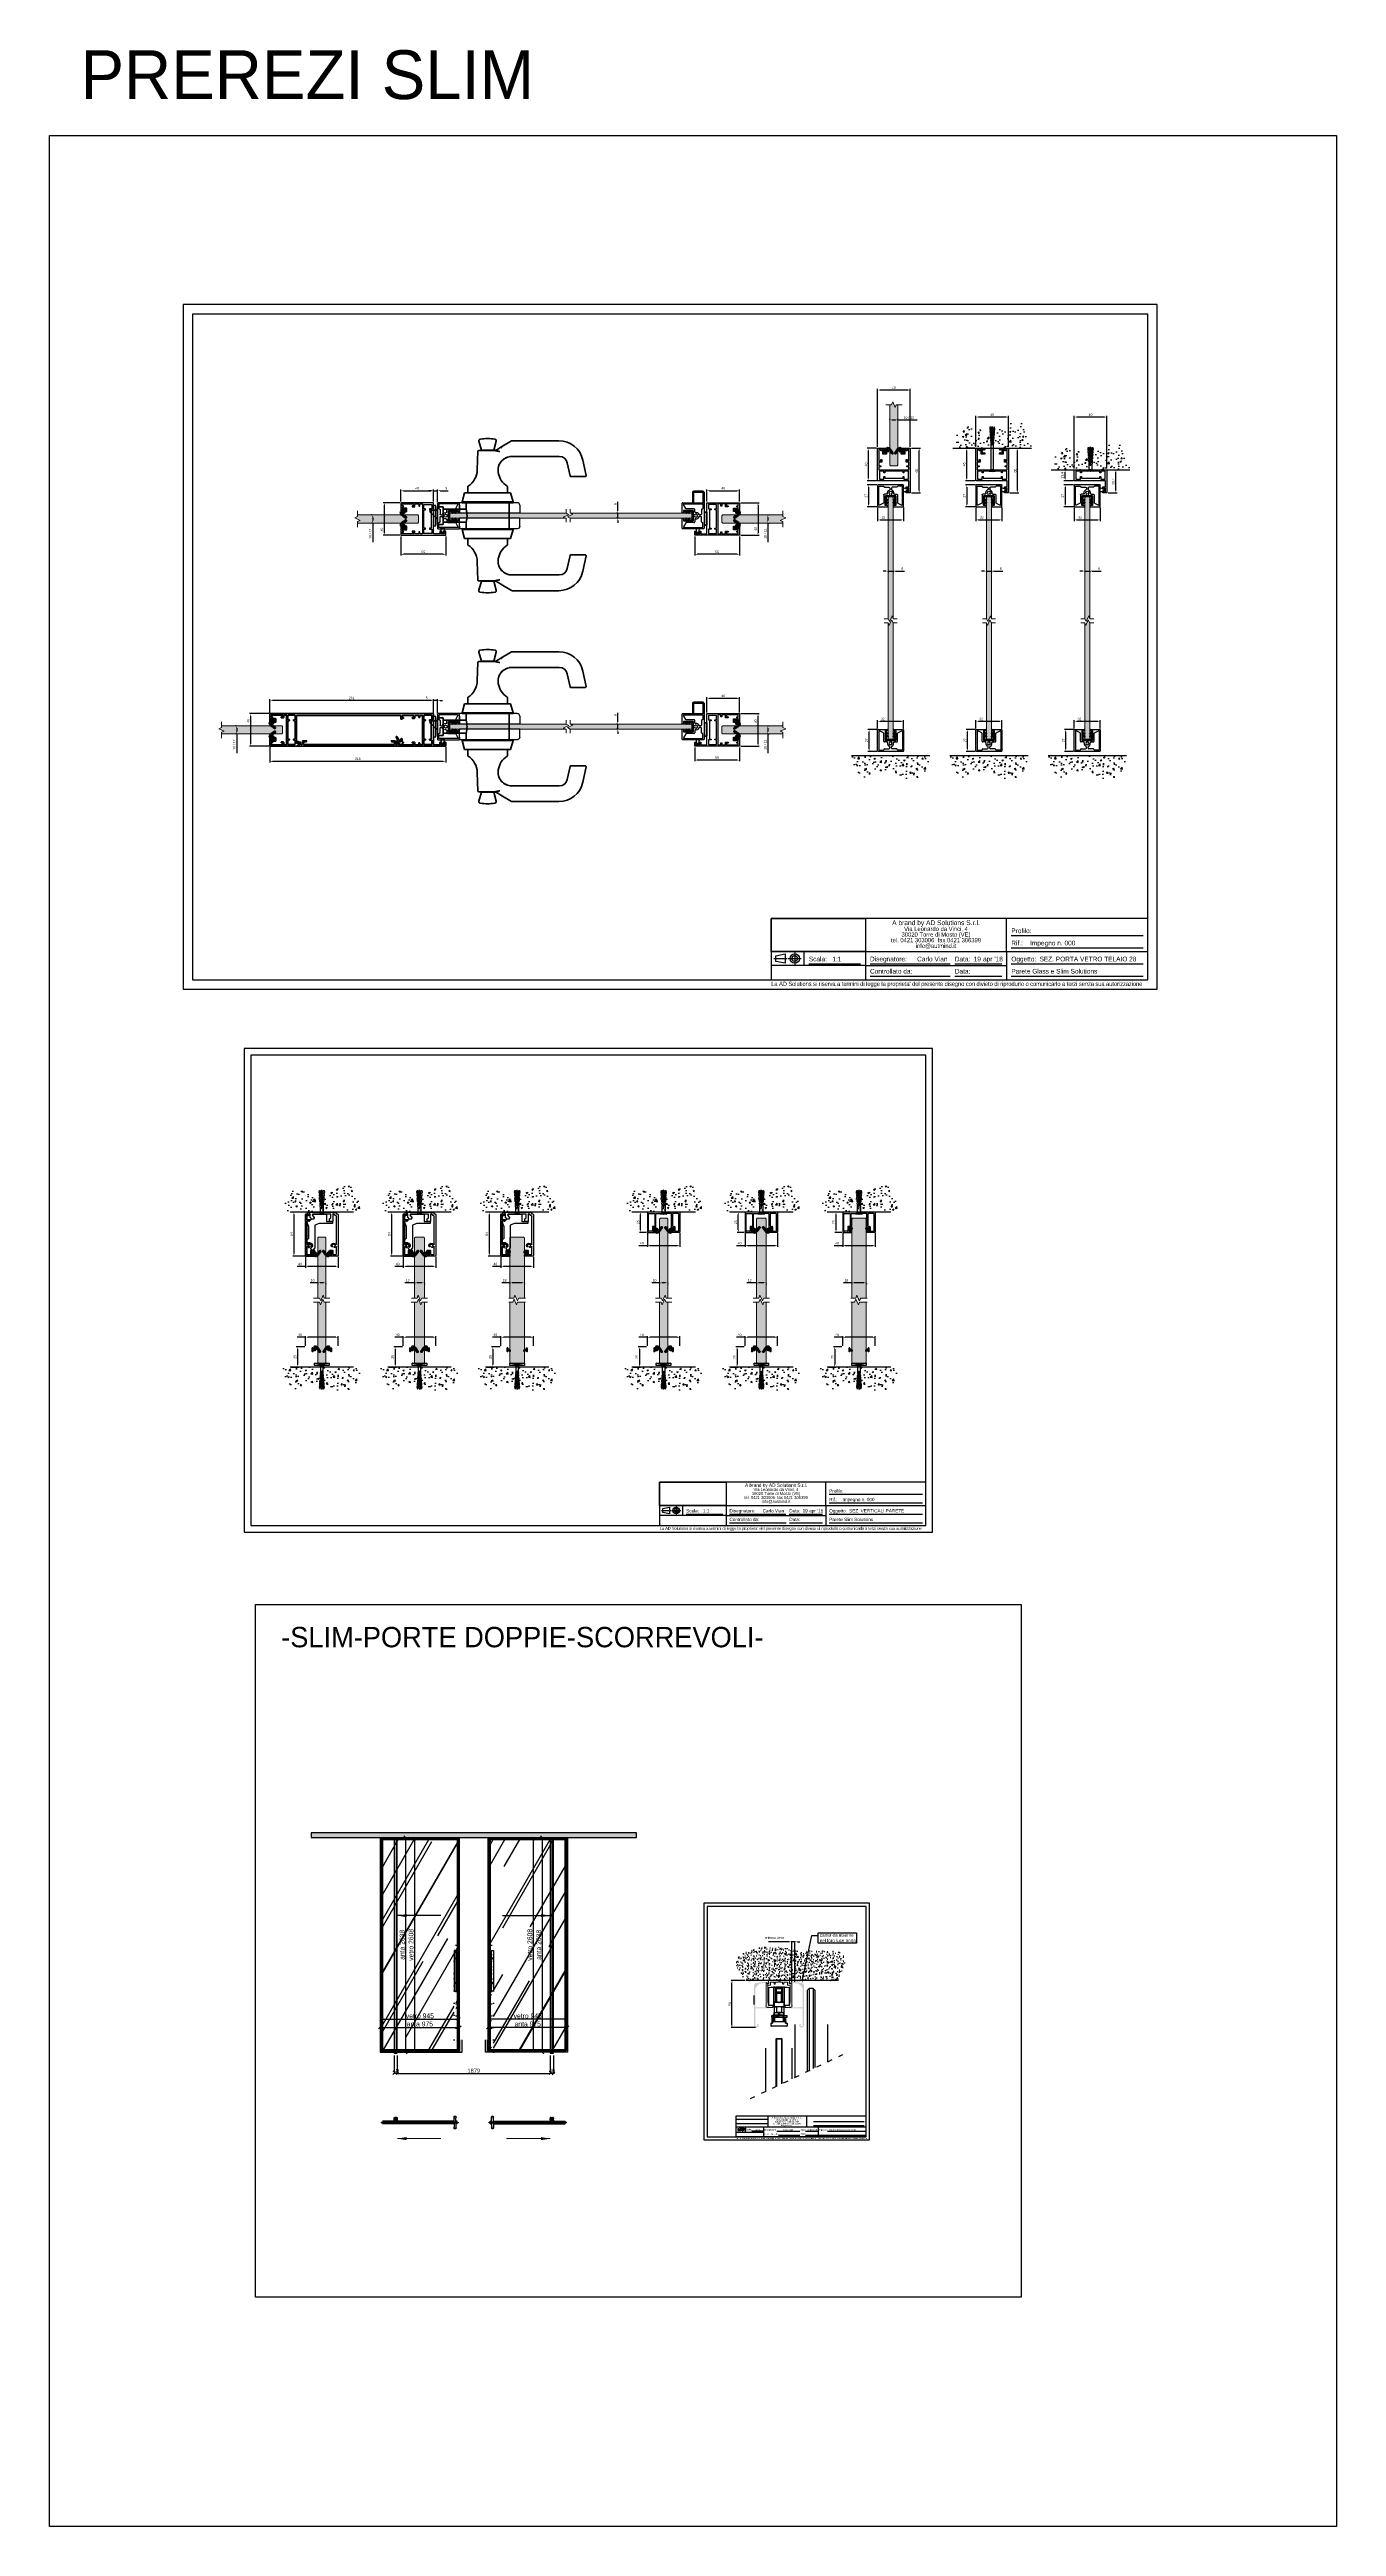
# Model space of a CAD drawing. Header units: millimetres. Extents: x 16953 to 20256, y 1517 to 8212.
# Drawn here: x 17694 to 19275, y 1517 to 4560 of the extents above; entities that cross this region are included whole.
import ezdxf
from ezdxf import colors
from ezdxf.entities.mleader import LeaderData, LeaderLine
from ezdxf.enums import TextEntityAlignment as Align
from ezdxf.math import Vec2, Vec3

# ---------------------------------------------------------------- set-up
doc = ezdxf.new("R2010")
doc.units = ezdxf.units.MM
for name, pattern in [('ACAD_ISO03W100', [30, 12, -18]), ('ACAD_ISO07W100', [3, 0, -3]), ('HIDDEN2', [4.7625, 3.175, -1.5875]), ('SLD-Solido', [0])]:
    doc.linetypes.add(name, pattern=pattern)
for name, color, linetype in [('48800_-_L2315', 7, 'Continuous'), ('48800_-_L3000', 7, 'Continuous'), ('Blocchi', 7, 'Continuous'), ('CASSA', 1, 'Continuous'), ('COMP', 41, 'Continuous'), ('FEMMINA_MIR', 7, 'Continuous'), ('GUARNIZIONE_MONT', 7, 'Continuous'), ('MANIGLIA_HOPPE_H', 7, 'Continuous'), ('MASCHIO_MIR', 7, 'Continuous'), ('MODULO_TECNICO_S', 7, 'Continuous'), ('PARTENZA_VERTICA', 7, 'Continuous'), ('QUOTE', 254, 'Continuous'), ('RISCONTRO_SERRAT', 7, 'Continuous'), ('SCATTO_PER_MODUL', 7, 'Continuous'), ('TESTO', 2, 'Continuous')]:
    doc.layers.add(name, color=color, linetype=linetype)
for name, color, linetype, lineweight in [('ALUMINIUM', 7, 'Continuous', 30), ('GLASS & JOINTS', 250, 'Continuous', 13), ('Guarnizioni', 30, 'Continuous', 70), ('NOTES', 7, 'Continuous', 15), ('QUOTE TECNICHE', 112, 'Continuous', 5)]:
    doc.layers.add(name, color=color, linetype=linetype, lineweight=lineweight)
doc.layers.add('GLASS HATCH', color=7, linetype='Continuous', true_color=0xb8ffed, transparency=0.5)
doc.layers.add('NO STAMPA', color=161, linetype='Continuous', plot=False)
doc.layers.add('Z_NASCOSTA', color=190, linetype='Continuous', plot=False)
doc.layers.add('TRATTEGGIO BIANCO', color=7, linetype='Continuous', true_color=0xffffff)
doc.dimstyles.new('CARLO', dxfattribs={"dimtxt": 5, "dimasz": 3, "dimexe": 0, "dimexo": 3, "dimtad": 1, "dimdec": 0, "dimlfac": 10, "dimtxsty": 'Standard', "dimblk": 'OBLIQUE', "dimcen": 2.5, "dimclrd": 6, "dimclre": 6, "dimclrt": 6, "dimadec": 0, "dimazin": 0, "dimtfac": 1, "dimtdec": 0, "dimtix": 1, "dimtofl": 0, "dimtmove": 1, "dimatfit": 3, "dimldrblk": 'OBLIQUE', "dimfxl": 1, "dimlwe": -1, "dimarcsym": 0})
doc.dimstyles.new('CARLO - LINEE TECNICHE$0', dxfattribs={"dimtxt": 3, "dimasz": 3, "dimexe": 1, "dimexo": 1, "dimgap": 1, "dimtad": 1, "dimtoh": 1, "dimdec": 0, "dimlfac": 10, "dimdsep": 46, "dimtxsty": 'Standard', "dimblk": 'OBLIQUE', "dimcen": 1.5, "dimclrd": 256, "dimclre": 256, "dimclrt": 2, "dimadec": 0, "dimazin": 0, "dimtfac": 1, "dimtdec": 0, "dimtmove": 1, "dimatfit": 3, "dimldrblk": 'OBLIQUE', "dimfxl": 1, "dimtvp": 1, "dimtolj": 1, "dimarcsym": 0})
doc.dimstyles.new('ISO-25$0', dxfattribs={"dimtxt": 3, "dimasz": 3, "dimexe": 1.5, "dimexo": 1.5, "dimgap": 1.5, "dimtad": 1, "dimtxsty": 'Standard', "dimcen": 2.5, "dimadec": 0, "dimazin": 0, "dimtfac": 1, "dimtmove": 0, "dimatfit": 3, "dimfxl": 1, "dimarcsym": 0})
picture_1 = doc.add_image_def('image1.jpg', size_in_pixel=(2362, 827))
picture_2 = doc.add_image_def('image2.jpg', size_in_pixel=(526, 79))
pattern_1 = [(60, (-15.7, -36.987), (11.2916, 116.0776), [723.9, -96.52, 241.3, -48.26]), (60, (-4.506, 30.665), (-79.717, -9.701), [144.78, -15.926, 289.56, -36.195]), (60, (-39.162, 4.42), (97.4738, 233.498), [386.08, -67.564, 193.04, -48.26])]

# ---------------------------------------------------------------- blocks, each defined once
blk = doc.blocks.new('48750')
at = {"layer": 'COMP'}
for p, q in [((-3.8, 1.6), (-4.4, 1.8)), ((-1.5, 1.1), (-2.1, 1.1)), ((-4.4, -1.8), (-3.8, -1.6)), ((-2.1, -1.1), (-1.5, -1.1))]:
    blk.add_line(p, q, dxfattribs=at)
blk.add_lwpolyline([(-1, 1.8, -0.414214), (-1.5, 1.2), (-2.1, 1.2, -0.117054), (-3.8, 1.7), (-4.3, 1.9, 1.622467), (-4.3, -1.9), (-3.8, -1.7, -0.117054), (-2.1, -1.2), (-1.5, -1.2, -0.414214), (-1, -1.8), (-1, -2.4), (0, -2.4), (0, 2.4), (-1, 2.4)], format="xyb", close=True, dxfattribs=at)
blk.add_lwpolyline([(-0.1, 2.3), (-0.9, 2.3), (-0.9, 0.4), (-1.4, 0.4), (-1.4, -0.4), (-0.9, -0.4), (-0.9, -2.3), (-0.1, -2.3)], close=True, dxfattribs=at)
for centre, radius, start, end in [((-5.3, 0), 2.07, 63.2948, 296.7052), ((-2.1, 5), 3.89, 243.2948, 270), ((-1.5, 1.8), 0.61, 270, 0), ((-2.1, -5), 3.89, 90, 116.7052), ((-1.5, -1.8), 0.61, 0, 90)]:
    blk.add_arc(centre, radius, start, end, dxfattribs=at)
blk = doc.blocks.new('cassaporta Glass')
at = {"color": 4}
for p, q in [((20, 15), (15.2, 15)), ((15.2, 15), (15.2, 13.8)), ((15.2, 13.8), (15.8, 12.8)), ((15.8, 9.9), (15.2, 8.8)), ((15.2, 8.8), (15.2, 7.6)), ((15.2, 7.6), (18.4, 7.6)), ((15.8, 12.8), (16.4, 12.8)), ((16.4, 9.9), (15.8, 9.9)), ((16.4, 12.8), (16.4, 13.8)), ((16.4, 13.8), (18.4, 13.8)), ((16.4, 8.8), (16.4, 9.9)), ((18.4, 8.8), (16.4, 8.8)), ((18.4, 13.8), (18.4, 8.8)), ((18.4, 7.6), (18.4, 0)), ((20, -40), (20, 15)), ((-0.4, 0), (-20, 0)), ((-20, 0), (-20, -40)), ((-18.4, -16.9), (-18.4, -13.4)), ((-18.4, -13.4), (18.4, -13.4)), ((-15.9, -16.9), (-18.4, -16.9)), ((-18.4, -23), (-18.4, -18.1)), ((-18.4, -18.1), (-15.9, -18.1)), ((-15, -23), (-18.4, -23)), ((-18.4, -38.4), (-18.4, -24.1)), ((-18.4, -24.1), (-16.2, -24.1)), ((-17.9, -11.8), (-17.9, -2)), ((-17.9, -2), (-12.5, -2)), ((-12.5, -11.8), (-17.9, -11.8)), ((-16.2, -24.1), (-16.2, -26.1)), ((-16.2, -26.1), (-15, -26.1)), ((-15.9, -18.1), (-15.9, -16.9)), ((-15, -26.1), (-15, -23)), ((-12.5, -2), (-12.5, -5)), ((-12.5, -5), (-11.3, -5)), ((-11.3, -9.8), (-12.5, -9.8)), ((-12.5, -9.8), (-12.5, -11.8)), ((-11.3, -5), (-11.3, -3)), ((-11.3, -3), (11.2, -3)), ((-11.3, -11.8), (-11.3, -9.8)), ((11.2, -11.8), (-11.3, -11.8)), ((0, -0.4), (-0.4, 0)), ((0.4, 0), (0, -0.4)), ((18.4, 0), (0.4, 0)), ((11.2, -3), (11.2, -5)), ((11.2, -5), (12.4, -5)), ((12.4, -9.8), (11.2, -9.8)), ((11.2, -9.8), (11.2, -11.8)), ((12.4, -5), (12.4, -2)), ((12.4, -2), (17.9, -2)), ((12.4, -11.8), (12.4, -9.8)), ((17.9, -11.8), (12.4, -11.8)), ((18.4, -23), (15, -23)), ((15, -23), (15, -26.1)), ((15, -26.1), (16.2, -26.1)), ((18.4, -16.9), (15.9, -16.9)), ((15.9, -16.9), (15.9, -18.1)), ((15.9, -18.1), (18.4, -18.1)), ((16.2, -26.1), (16.2, -24.1)), ((16.2, -24.1), (18.4, -24.1)), ((17.9, -2), (17.9, -11.8)), ((18.4, -13.4), (18.4, -16.9)), ((18.4, -18.1), (18.4, -23)), ((18.4, -24.1), (18.4, -38.4)), ((-20, -40), (-9, -40)), ((-16.2, -38.4), (-18.4, -38.4)), ((-15, -36.7), (-16.2, -36.7)), ((-16.2, -36.7), (-16.2, -38.4)), ((-15, -38.4), (-15, -36.7)), ((-13.4, -38.4), (-15, -38.4)), ((-9, -32.6), (-13.4, -32.6)), ((-13.4, -32.6), (-13.4, -38.4)), ((-12.2, -38.8), (-12.2, -33.8)), ((-12.2, -33.8), (-10.2, -33.8)), ((-10.2, -38.8), (-12.2, -38.8)), ((-10.2, -33.8), (-10.2, -34.8)), ((-10.2, -34.8), (-9.6, -34.8)), ((-9.6, -37.7), (-10.2, -37.7)), ((-10.2, -37.7), (-10.2, -38.8)), ((-9.6, -34.8), (-9, -33.8)), ((-9, -38.8), (-9.6, -37.7)), ((-9, -33.8), (-9, -32.6)), ((-9, -40), (-9, -38.8)), ((13.4, -32.6), (9, -32.6)), ((9, -32.6), (9, -33.8)), ((9, -33.8), (9.6, -34.8)), ((9.6, -37.7), (9, -38.8)), ((9, -38.8), (9, -40)), ((9, -40), (20, -40)), ((9.6, -34.8), (10.2, -34.8)), ((10.2, -37.7), (9.6, -37.7)), ((10.2, -34.8), (10.2, -33.8)), ((10.2, -33.8), (12.2, -33.8)), ((10.2, -38.8), (10.2, -37.7)), ((12.2, -38.8), (10.2, -38.8)), ((12.2, -33.8), (12.2, -38.8)), ((13.4, -38.4), (13.4, -32.6)), ((15, -38.4), (13.4, -38.4)), ((16.2, -36.7), (15, -36.7)), ((15, -36.7), (15, -38.4)), ((16.2, -38.4), (16.2, -36.7)), ((18.4, -38.4), (16.2, -38.4))]:
    blk.add_line(p, q, dxfattribs=at)
blk = doc.blocks.new('48800')
at = {"layer": '48800_-_L3000', "linetype": 'Continuous', "lineweight": 5}
h = blk.add_hatch(dxfattribs=at)
h.set_pattern_fill('LINE', color=3, scale=2, angle=45, style=0)
h.set_pattern_definition([(45, (-6239.775, -3270.2284), (-4.490128, 4.490128), [])])
edge = h.paths.add_edge_path()
edge.add_arc((9.4, 2.4), 0.897, 334.1295, 494.3643)
edge.add_line((8.8, 3.1), (5.4, -1.9))
edge.add_arc((4.9, -1.5), 0.632, 270, 326.6991, ccw=False)
edge.add_arc((5, -1.5), 0.64, 180.3129, 262.8679, ccw=False)
edge.add_line((4.4, -1.5), (4.4, 0))
edge.add_arc((3.4, 0), 1, 0, 90)
edge.add_line((3.4, 1), (2.4, 1))
edge.add_arc((2.4, 0.7), 0.253, 90, 120)
edge.add_line((2.3, 0.9), (1.6, 0.5))
edge.add_arc((1.5, 0.8), 0.253, 270, 300, ccw=False)
edge.add_line((1.5, 0.5), (1, 0.5))
edge.add_line((1, 0.5), (1, 0.4))
edge.add_line((1, 0.4), (1.5, 0.4))
edge.add_arc((1.5, 0.8), 0.353, 270, 300)
edge.add_line((1.6, 0.5), (2.3, 0.8))
edge.add_arc((2.4, 0.7), 0.153, 90, 120, ccw=False)
edge.add_line((2.4, 0.9), (3.4, 0.9))
edge.add_arc((3.4, 0), 0.9, 0.0699, 90, ccw=False)
edge.add_line((4.3, 0), (4.3, -1.5))
edge.add_arc((5, -1.5), 0.74, 180.2005, 263.35)
edge.add_arc((4.9, -1.5), 0.732, 269.5118, 326.6433)
edge.add_line((5.5, -1.9), (8.8, 3))
edge.add_arc((9.4, 2.4), 0.797, -25.2784, 133.6585, ccw=False)
edge.add_line((10.1, 2.1), (6.7, -2.7))
edge.add_arc((3.5, -0.4), 3.9, 270, 324.4343, ccw=False)
edge.add_line((3.5, -4.3), (3.3, -4.3))
edge.add_arc((3.3, -3.5), 0.839, 196.694, 268.7318, ccw=False)
edge.add_line((2.5, -3.7), (2.5, -1.2))
edge.add_arc((2.1, -1.2), 0.353, 359.8862, 420)
edge.add_line((2.3, -0.8), (1.6, -0.5))
edge.add_arc((1.5, -0.8), 0.353, 60, 90)
edge.add_line((1.5, -0.4), (1, -0.4))
edge.add_line((1, -0.4), (1, -0.5))
edge.add_line((1, -0.5), (1.5, -0.5))
edge.add_arc((1.5, -0.8), 0.253, 60, 90, ccw=False)
edge.add_line((1.6, -0.5), (2.3, -0.9))
edge.add_arc((2.1, -1.2), 0.253, 0, 60, ccw=False)
edge.add_line((2.4, -1.2), (2.4, -3.7))
edge.add_arc((3.3, -3.5), 0.939, 195.7327, 268.8012)
edge.add_line((3.3, -4.4), (3.5, -4.4))
edge.add_arc((3.5, -0.4), 4, 270, 324.4343)
edge.add_line((6.8, -2.7), (10.2, 2))
at = {"layer": '48800_-_L2315', "color": 3, "linetype": 'Continuous', "lineweight": 50}
for p, q in [((2.4, 0.9), (2.4, 0.8)), ((2.4, 0.4), (2.4, 0.3)), ((3.3, 0.9), (3.3, 0.8)), ((2.4, -0.4), (2.4, -0.5)), ((2.4, -0.8), (2.4, -0.9)), ((3.3, -0.1), (3.3, -0.2)), ((3.3, -3.4), (3.3, -3.4)), ((3.3, -4.3), (3.3, -4.3))]:
    blk.add_line(p, q, dxfattribs=at)
at = {"layer": '48800_-_L3000', "color": 3, "linetype": 'Continuous', "lineweight": 50}
for p, q in [((0, 2), (0, -2)), ((0.8, 0.6), (0.8, 2)), ((1.5, 0.5), (1, 0.5)), ((1, 0.5), (1, 0.4)), ((1, 0.4), (1.5, 0.4)), ((2, 0.4), (1, 0.4)), ((2.3, 0.9), (1.6, 0.5)), ((1.6, 0.5), (2.3, 0.8)), ((2.3, 0.8), (1.7, 0.4)), ((1.7, 0.4), (2, 0.4)), ((3.4, 1), (2.4, 1)), ((2.4, 0.9), (3.4, 0.9)), ((3.4, 0.8), (2.4, 0.8)), ((8.8, 3.1), (5.4, -1.9)), ((5.5, -1.9), (8.8, 3)), ((8.9, 3), (5.6, -1.9)), ((6.7, -2.7), (10.1, 2.1)), ((10.1, 2.1), (6.7, -2.7)), ((6.8, -2.7), (10.2, 2)), ((0.8, -2), (0.8, -0.6)), ((1.5, -0.4), (1, -0.4)), ((1, -0.4), (1, -0.5)), ((1, -0.4), (2, -0.4)), ((1, -0.5), (1.5, -0.5)), ((2.3, -0.8), (1.6, -0.5)), ((1.6, -0.5), (2.3, -0.9)), ((2, -0.4), (1.7, -0.4)), ((1.7, -0.4), (2.3, -0.8)), ((2.4, -1.2), (2.4, -3.7)), ((2.5, -1.2), (2.5, -3.7)), ((2.5, -3.7), (2.5, -1.2)), ((3, -3), (3, -1.4)), ((3, -1.4), (3, -3)), ((3.3, -4.3), (3.5, -4.3)), ((3.5, -4.3), (3.3, -4.3)), ((3.3, -4.4), (3.5, -4.4)), ((3.8, -1.4), (3.8, -3)), ((3.8, -3), (3.8, -1.4)), ((4.2, -1.5), (4.2, 0)), ((4.3, 0), (4.3, -1.5)), ((4.4, -1.5), (4.4, 0))]:
    blk.add_line(p, q, dxfattribs=at)
for centre, radius, start, end in [((0.4, 2), 0.379, 0, 180), ((1, 0.6), 0.253, 180, 270), ((1.5, 0.8), 0.253, 270, 300), ((1.5, 0.8), 0.353, 270, 300), ((2, -1.4), 1.85, 0, 90), ((2, -1.4), 1.8, 0, 90), ((2.4, 0.7), 0.253, 90, 120), ((2.4, 0.7), 0.153, 90, 120), ((2.4, 0.7), 0.103, 90, 120), ((3.4, 0), 1, 0, 90), ((3.4, 0), 0.9, 0.0699, 90), ((3.4, 0), 0.85, 0.1094, 90), ((9.4, 2.4), 0.897, 334.1295, 134.3643), ((9.4, 2.4), 0.797, 334.7216, 133.6585), ((9.4, 2.4), 0.747, 335.0614, 133.2533), ((0.4, -2), 0.379, 180, 0), ((1, -0.6), 0.253, 90, 180), ((1.5, -0.8), 0.353, 60, 90), ((1.5, -0.8), 0.253, 60, 90), ((2, -1.4), 0.95, 0, 90), ((2, -1.4), 1, 0, 90), ((2.1, -1.2), 0.403, 359.846, 60), ((2.1, -1.2), 0.353, 359.8862, 60), ((2.1, -1.2), 0.253, 0, 60), ((3.3, -3.5), 0.939, 195.7327, 268.8012), ((3.3, -3.5), 0.789, 197.2424, 268.6922), ((3.3, -3.5), 0.839, 196.694, 268.7318), ((3.4, -3), 0.429, 180, 0), ((3.4, -3), 0.379, 180, 0), ((3.5, -0.4), 3.85, 270, 324.4343), ((3.5, -0.4), 3.9, 270, 324.4343), ((3.5, -0.4), 4, 270, 324.4343), ((5, -1.5), 0.79, 180.1525, 263.5452), ((5, -1.5), 0.74, 180.2005, 263.35), ((5, -1.5), 0.64, 180.3129, 262.8679), ((4.9, -1.5), 0.782, 269.3145, 326.6195), ((4.9, -1.5), 0.632, 270, 326.6991), ((4.9, -1.5), 0.732, 269.5118, 326.6433)]:
    blk.add_arc(centre, radius, start, end, dxfattribs=at)
at = {"layer": 'PARTENZA_VERTICA', "color": 3, "linetype": 'Continuous', "lineweight": 50}
for p, q in [((2.2, 0.7), (2.2, 0.8)), ((2.2, 0.4), (2.2, 0.4)), ((2.2, -0.4), (2.2, -0.4)), ((2.2, -0.8), (2.2, -0.7))]:
    blk.add_line(p, q, dxfattribs=at)
blk = doc.blocks.new('tassello lungo')
at = {"color": 3}
blk.add_lwpolyline([(-1.7, 1.6), (1.7, 1.6), (1.7, 32.5), (1.9, 35), (1.4, 36.6), (2, 36.6), (2.1, 38.4), (1.6, 40), (2.2, 40), (2.4, 41.9), (1.9, 43.5), (2.5, 43.4), (2.6, 45.3), (2.1, 46.9), (2.7, 46.8), (2.9, 48.7), (2.3, 50.3), (3, 50.3), (3.1, 51.8), (2.8, 54), (1.9, 54.1), (0.4, 32.5), (-0.4, 32.5), (-1.9, 54.1), (-2.8, 54), (-3.1, 51.8), (-3, 50.3), (-2.3, 50.3), (-2.9, 48.7), (-2.7, 46.8), (-2.1, 46.9), (-2.6, 45.3), (-2.5, 43.4), (-1.9, 43.5), (-2.4, 41.9), (-2.2, 40), (-1.6, 40), (-2.1, 38.4), (-2, 36.6), (-1.4, 36.6), (-1.9, 35), (-1.7, 32.5)], close=True, dxfattribs=at)
at = {"color": 8}
for points in [[(-1.2, 51.2), (1.2, 51.7)], [(-1.2, 50.9), (1.2, 51.5)], [(-1.2, 50), (1.2, 50.6)], [(-1.2, 49.7), (1.2, 50.3)], [(-1.2, 48.8), (1.2, 49.4)], [(-1.2, 48.6), (1.2, 49.1)], [(-1.2, 47.7), (1.2, 48.2)], [(-1.2, 47.4), (1.2, 48)], [(-1.2, 46.5), (1.2, 47.1)], [(-1.2, 46.3), (1.2, 46.8)], [(-1.2, 45.4), (1.2, 45.9)], [(-1.2, 45.1), (1.2, 45.7)], [(-1.2, 44.2), (1.2, 44.8)], [(-1.2, 43.9), (1.2, 44.5)], [(-1.1, 43), (1.1, 43.6)], [(-1.1, 42.8), (1.1, 43.3)], [(-1, 51.6), (0, 55)], [(-1, 51.6), (-1, 51.2)], [(-1, 50.9), (-1, 50)], [(-1, 49.8), (-1, 48.9)], [(-1, 48.6), (-1, 47.7)], [(-1, 47.5), (-1, 46.6)], [(-1, 46.3), (-1, 45.4)], [(-1, 45.1), (-1, 44.2)], [(-1, 44), (-1, 43.1)], [(-1, 42.8), (-1, 41.9)], [(-1, 41.9), (1.1, 42.4)], [(-1, 41.7), (1, 42.2)], [(-0.9, 40.8), (1, 41.2)], [(-0.9, 40.5), (1, 41)], [(-0.9, 39.6), (0.9, 40.1)], [(-0.9, 39.4), (0.9, 39.8)], [(-0.8, 38.5), (0.8, 38.9)], [(-0.8, 38.2), (0.8, 38.6)], [(-0.7, 37.3), (0.7, 37.7)], [(-0.7, 37.1), (0.7, 37.4)], [(-0.6, 36.2), (0.7, 36.5)], [(-0.6, 35.9), (0.6, 36.3)], [(-0.6, 35.1), (0.6, 35.3)], [(-0.5, 34.8), (0.6, 35.1)], [(-0.5, 33.9), (0.5, 34.2)], [(-0.5, 33.7), (0.5, 33.9)], [(-0.4, 32.8), (0.4, 33)], [(-0.4, 32.5), (0.4, 32.7)], [(1, 51.7), (0, 55)], [(1, 51.4), (1, 50.5)], [(1, 50.3), (1, 49.4)], [(1, 49.1), (1, 48.2)], [(1, 48), (1, 47.1)], [(1, 46.8), (1, 45.9)], [(1, 45.6), (1, 44.7)], [(1, 44.5), (1, 43.6)], [(1, 43.3), (1, 42.4)], [(1, 42.2), (1, 41.9)]]:
    blk.add_lwpolyline(points, dxfattribs=at)
for points in [[(-1.2, 51.2, 0.243659), (-1.2, 50.9)], [(-1.2, 50, 0.243659), (-1.2, 49.7)], [(-1.2, 48.8, 0.243659), (-1.2, 48.6)], [(-1.2, 47.7, 0.243659), (-1.2, 47.4)], [(-1.2, 46.5, 0.243659), (-1.2, 46.3)], [(-1.2, 45.4, 0.243659), (-1.2, 45.1)], [(-1.2, 44.2, 0.243659), (-1.2, 43.9)], [(1.2, 51.5, 0.243659), (1.2, 51.7)], [(1.2, 50.3, 0.243659), (1.2, 50.6)], [(1.2, 49.1, 0.243659), (1.2, 49.4)], [(1.2, 48, 0.243659), (1.2, 48.2)], [(1.2, 46.8, 0.243659), (1.2, 47.1)], [(1.2, 45.7, 0.243659), (1.2, 45.9)], [(1.2, 44.5, 0.243659), (1.2, 44.8)]]:
    blk.add_lwpolyline(points, format="xyb", dxfattribs=at)
at = {"color": 3}
blk.add_lwpolyline([(-3.7, 0), (3.8, 0, -0.340122), (1.7, 1.6), (-1.7, 1.6, -0.340122)], format="xyb", close=True, dxfattribs=at)
blk.add_lwpolyline([(-2.3, 0, 0.133333), (2.3, 0)], format="xyb", dxfattribs=at)
blk = doc.blocks.new('tassello')
at = {"color": 3}
blk.add_lwpolyline([(3, 0), (-3, 0, -0.340122), (-1.4, -1.3), (1.4, -1.3, -0.340122)], format="xyb", close=True, dxfattribs=at)
blk.add_lwpolyline([(1.9, 0, 0.133333), (-1.9, 0)], format="xyb", dxfattribs=at)
blk.add_lwpolyline([(1.4, -1.3), (-1.4, -1.3), (-1.4, -6), (-1.5, -8), (-1.1, -9.3), (-1.6, -9.2), (-1.7, -10.7), (-1.3, -12), (-1.8, -12), (-1.9, -13.5), (-1.5, -14.8), (-2, -14.7), (-2.1, -16.2), (-1.7, -17.5), (-2.2, -17.5), (-2.3, -19), (-1.9, -20.3), (-2.4, -20.2), (-2.5, -21.5), (-2.2, -23.2), (-1.5, -23.3), (-0.3, -6), (0.3, -6), (1.5, -23.3), (2.2, -23.2), (2.5, -21.5), (2.4, -20.2), (1.9, -20.3), (2.3, -19), (2.2, -17.5), (1.7, -17.5), (2.1, -16.2), (2, -14.7), (1.5, -14.8), (1.9, -13.5), (1.8, -12), (1.3, -12), (1.7, -10.7), (1.6, -9.2), (1.1, -9.3), (1.5, -8), (1.4, -6)], close=True, dxfattribs=at)
at = {"color": 8}
for points in [[(-0.9, -15.6, 0.243659), (-0.9, -15.8)], [(-0.9, -16.5, 0.243659), (-0.9, -16.7)], [(-0.9, -17.5, 0.243659), (-0.9, -17.7)], [(-0.9, -18.4, 0.243659), (-0.9, -18.6)], [(-0.9, -19.3, 0.243659), (-0.9, -19.5)], [(-0.9, -20.2, 0.243659), (-0.9, -20.5)], [(-0.9, -21.2, 0.243659), (-0.9, -21.4)], [(0.9, -15.4, 0.243659), (0.9, -15.2)], [(0.9, -16.3, 0.243659), (0.9, -16.1)], [(0.9, -17.2, 0.243659), (0.9, -17)], [(0.9, -18.1, 0.243659), (0.9, -17.9)], [(0.9, -19.1, 0.243659), (0.9, -18.9)], [(0.9, -20, 0.243659), (0.9, -19.8)], [(0.9, -20.9, 0.243659), (0.9, -20.7)]]:
    blk.add_lwpolyline(points, format="xyb", dxfattribs=at)
for points in [[(0.8, -13.5), (-0.9, -13.9)], [(0.9, -14.2), (-0.9, -14.7)], [(0.9, -14.4), (-0.9, -14.9)], [(0.9, -15.2), (-0.9, -15.6)], [(0.9, -15.4), (-0.9, -15.8)], [(0.9, -16.1), (-0.9, -16.5)], [(0.9, -16.3), (-0.9, -16.7)], [(0.9, -17), (-0.9, -17.5)], [(0.9, -17.2), (-0.9, -17.7)], [(0.9, -17.9), (-0.9, -18.4)], [(0.9, -18.1), (-0.9, -18.6)], [(0.9, -18.9), (-0.9, -19.3)], [(0.9, -19.1), (-0.9, -19.5)], [(0.9, -19.8), (-0.9, -20.2)], [(0.9, -20), (-0.9, -20.5)], [(0.9, -20.7), (-0.9, -21.2)], [(0.9, -20.9), (-0.9, -21.4)], [(0.7, -12.4), (-0.8, -12.8)], [(0.8, -12.6), (-0.8, -13)], [(0.8, -13.3), (-0.8, -13.7)], [(-0.8, -13.7), (-0.8, -13.5)], [(-0.8, -14.7), (-0.8, -13.9)], [(-0.8, -15.6), (-0.8, -14.9)], [(-0.8, -16.5), (-0.8, -15.8)], [(-0.8, -17.4), (-0.8, -16.7)], [(-0.8, -18.4), (-0.8, -17.6)], [(-0.8, -19.3), (-0.8, -18.6)], [(-0.8, -20.2), (-0.8, -19.5)], [(-0.8, -21.2), (-0.8, -20.4)], [(-0.8, -21.4), (0, -24)], [(0.6, -10.8), (-0.7, -11.1)], [(0.7, -11.5), (-0.7, -11.8)], [(0.7, -11.7), (-0.7, -12)], [(0.6, -9.7), (-0.6, -9.9)], [(0.6, -9.9), (-0.6, -10.2)], [(0.6, -10.6), (-0.6, -10.9)], [(0.4, -8), (-0.5, -8.3)], [(0.5, -8.8), (-0.5, -9)], [(0.5, -9), (-0.5, -9.2)], [(0.4, -6.9), (-0.4, -7.1)], [(0.4, -7.1), (-0.4, -7.3)], [(0.4, -7.8), (-0.4, -8.1)], [(0.3, -6), (-0.3, -6.2)], [(0.3, -6.2), (-0.3, -6.4)], [(0.8, -21.3), (0, -24)], [(0.8, -14.2), (0.8, -13.5)], [(0.8, -15.2), (0.8, -14.5)], [(0.8, -16.1), (0.8, -15.4)], [(0.8, -17), (0.8, -16.3)], [(0.8, -18), (0.8, -17.2)], [(0.8, -18.9), (0.8, -18.2)], [(0.8, -19.8), (0.8, -19.1)], [(0.8, -20.7), (0.8, -20)], [(0.8, -21.3), (0.8, -21)]]:
    blk.add_lwpolyline(points, dxfattribs=at)
blk = doc.blocks.new('anta Slim')
at = {"color": 7}
for p, q in [((-16, -13), (-16, 13)), ((-15.5, 13.5), (-3.8, 13.5)), ((-14.5, 11.2), (-14.5, -11.7)), ((-8.7, 9.1), (-13.8, 11.6)), ((-8.5, -1), (-8.5, 8.8)), ((-6.5, 11.7), (-6.5, 0.3)), ((-3.8, 12), (-6.2, 12)), ((-3.5, 13.2), (-3.5, 12.3)), ((3.5, 12.3), (3.5, 13.2)), ((3.8, 13.5), (15.5, 13.5)), ((6.2, 12), (3.8, 12)), ((6.5, 0.3), (6.5, 11.7)), ((8.5, -1), (8.5, 8.8)), ((8.7, 9.1), (13.8, 11.6)), ((14.5, 11.2), (14.5, -11.7)), ((16, 13), (16, -13)), ((15.5, -13.5), (-15.5, -13.5)), ((-14.2, -12), (-8.8, -12)), ((-8.5, -11.7), (-8.5, -11.5)), ((-4.7, -2), (-7.5, -2)), ((-7.5, -10.5), (-2, -10.5)), ((-6.2, 0), (-1.4, 0)), ((-1.1, -0.3), (-1.1, -2.2)), ((-1, -9.5), (-1, -8.2)), ((1, -9.5), (1, -8.2)), ((1.1, -2.2), (1.1, -0.3)), ((1.4, 0), (6.2, 0)), ((7.5, -10.5), (2, -10.5)), ((4.7, -2), (7.5, -2)), ((8.5, -11.7), (8.5, -11.5)), ((14.2, -12), (8.8, -12))]:
    blk.add_line(p, q, dxfattribs=at)
for centre, radius, start, end in [((-15.5, 13), 0.5, 90, 180), ((-14, 11.2), 0.5, 63.4349, 180), ((-8.8, 8.8), 0.3, 360, 63.4349), ((-6.2, 11.7), 0.3, 90, 180), ((-6.2, 0.3), 0.3, 180, 270), ((-3.8, 13.2), 0.3, 0, 90), ((-3.8, 12.3), 0.3, 270, 0), ((1.4, -0.3), 0.3, 90, 180), ((3.8, 13.2), 0.3, 90, 180), ((3.8, 12.3), 0.3, 180, 270), ((6.2, 11.7), 0.3, 0, 90), ((6.2, 0.3), 0.3, 270, 0), ((8.8, 8.8), 0.3, 116.5651, 180), ((14, 11.2), 0.5, 0, 116.5651), ((15.5, 13), 0.5, 0, 90), ((-15.5, -13), 0.5, 180, 270), ((-14.2, -11.7), 0.3, 180, 270), ((-8.8, -11.7), 0.3, 270, 0), ((-7.5, -1), 1, 180, 270), ((-7.5, -11.5), 1, 90, 180), ((-4.7, -3), 1, 349.1459, 90), ((0, -3.9), 3.75, 169.1459, 245.0989), ((-2, -9.5), 1, 270, 0), ((0, -3.9), 1.75, 137.369, 42.631), ((-2, -8.2), 1, 0, 65.0989), ((-1.4, -0.3), 0.3, 360, 90), ((-1.8, -2.2), 0.75, 317.369, 0), ((2, -8.2), 1, 114.9011, 180), ((2, -9.5), 1, 180, 270), ((1.8, -2.2), 0.75, 180, 222.631), ((0, -3.9), 3.75, 294.9011, 10.4859), ((4.7, -3), 1, 90, 190.4859), ((7.5, -1), 1, 270, 0), ((7.5, -11.5), 1, 0, 90), ((8.8, -11.7), 0.3, 180, 270), ((14.2, -11.7), 0.3, 270, 0), ((15.5, -13), 0.5, 270, 0)]:
    blk.add_arc(centre, radius, start, end, dxfattribs=at)
blk = doc.blocks.new('guarnizione vetro 6mm porta')
at = {"layer": 'GUARNIZIONE_MONT', "color": 7, "linetype": 'Continuous', "lineweight": 50}
for p, q in [((-5.3, 11.5), (-6.3, 11.5)), ((-6.3, 11.5), (-6.3, 0)), ((-6.3, 0), (6.3, 0)), ((-5.3, 9.7), (-5.3, 11.5)), ((-3.2, 8.5), (-5.3, 9.7)), ((-5.3, 6.2), (-5.3, 8.9)), ((-5.3, 8.9), (-3.5, 7.9)), ((-3.2, 5), (-5.3, 6.2)), ((-5.3, 1), (-5.3, 5.4)), ((-5.3, 5.4), (-3.5, 4.4)), ((5.3, 1), (-5.3, 1)), ((-3.1, 8), (-3.1, 8.1)), ((-3.1, 4.5), (-3.1, 4.6)), ((3.1, 8.1), (3.1, 8)), ((3.1, 4.6), (3.1, 4.5)), ((5.3, 9.7), (3.2, 8.5)), ((5.3, 6.2), (3.2, 5)), ((3.5, 7.9), (5.3, 8.9)), ((3.5, 4.4), (5.3, 5.4)), ((5.3, 11.5), (5.3, 9.7)), ((6.3, 11.5), (5.3, 11.5)), ((5.3, 8.9), (5.3, 6.2)), ((5.3, 5.4), (5.3, 1)), ((6.3, 0), (6.3, 11.5))]:
    blk.add_line(p, q, dxfattribs=at)
for centre, start, end in [((-3.4, 8.2), 240, 330), ((-3.4, 4.7), 240, 330), ((-3.3, 8.2), 330, 60), ((-3.3, 4.7), 330, 60), ((3.3, 8.2), 120, 210), ((3.3, 4.7), 120, 210), ((3.4, 8.2), 210, 300), ((3.4, 4.7), 210, 300)]:
    blk.add_arc(centre, 0.3, start, end, dxfattribs=at)
blk = doc.blocks.new('*D65')
at = {"layer": 'Defpoints', "color": 0, "transparency": 16777216}
for p in [(18724.4, 3919.9), (18730.4, 3919.9), (18730.4, 3919.1)]:
    blk.add_point(p, dxfattribs=at)
at = {"layer": 'QUOTE', "color": 0, "lineweight": -2, "transparency": 16777216}
for p, q in [((18721.4, 3919.1), (18718.4, 3919.1)), ((18724.4, 3919.1), (18730.4, 3919.1)), ((18724.4, 3918.4), (18724.4, 3917.6)), ((18730.4, 3918.4), (18730.4, 3917.6)), ((18733.4, 3919.1), (18744.3, 3919.1))]:
    blk.add_line(p, q, dxfattribs=at)
at = {"layer": 'QUOTE', "color": 0, "transparency": 16777216}
for points in [[(18721.4, 3919.6), (18721.4, 3918.6), (18724.4, 3919.1)], [(18733.4, 3919.6), (18733.4, 3918.6), (18730.4, 3919.1)]]:
    blk.add_solid(points, dxfattribs=at)
at = {"layer": 'QUOTE', "color": 0, "transparency": 16777216, "insert": (18741.8, 3922.1), "char_height": 3, "attachment_point": 5}
blk.add_mtext('6', dxfattribs=at)
blk = doc.blocks.new('*D66')
at = {"layer": 'Defpoints', "color": 0, "transparency": 16777216}
for p in [(18845.2, 3919.9), (18851.2, 3919.9), (18851.2, 3919.1)]:
    blk.add_point(p, dxfattribs=at)
at = {"layer": 'QUOTE', "color": 0, "lineweight": -2, "transparency": 16777216}
for p, q in [((18842.2, 3919.1), (18839.2, 3919.1)), ((18845.2, 3919.1), (18851.2, 3919.1)), ((18845.2, 3918.4), (18845.2, 3917.6)), ((18851.2, 3918.4), (18851.2, 3917.6)), ((18854.2, 3919.1), (18865.1, 3919.1))]:
    blk.add_line(p, q, dxfattribs=at)
at = {"layer": 'QUOTE', "color": 0, "transparency": 16777216}
for points in [[(18842.2, 3919.6), (18842.2, 3918.6), (18845.2, 3919.1)], [(18854.2, 3919.6), (18854.2, 3918.6), (18851.2, 3919.1)]]:
    blk.add_solid(points, dxfattribs=at)
at = {"layer": 'QUOTE', "color": 0, "transparency": 16777216, "insert": (18862.6, 3922.1), "char_height": 3, "attachment_point": 5}
blk.add_mtext('6', dxfattribs=at)
blk = doc.blocks.new('*D67')
at = {"layer": 'Defpoints', "color": 0, "transparency": 16777216}
for p in [(18966, 3919.9), (18972, 3919.9), (18972, 3919.1)]:
    blk.add_point(p, dxfattribs=at)
at = {"layer": 'QUOTE', "color": 0, "lineweight": -2, "transparency": 16777216}
for p, q in [((18963, 3919.1), (18960, 3919.1)), ((18966, 3919.1), (18972, 3919.1)), ((18966, 3918.4), (18966, 3917.6)), ((18972, 3918.4), (18972, 3917.6)), ((18975, 3919.1), (18985.9, 3919.1))]:
    blk.add_line(p, q, dxfattribs=at)
at = {"layer": 'QUOTE', "color": 0, "transparency": 16777216}
for points in [[(18963, 3919.6), (18963, 3918.6), (18966, 3919.1)], [(18975, 3919.6), (18975, 3918.6), (18972, 3919.1)]]:
    blk.add_solid(points, dxfattribs=at)
at = {"layer": 'QUOTE', "color": 0, "transparency": 16777216, "insert": (18983.4, 3922.1), "char_height": 3, "attachment_point": 5}
blk.add_mtext('6', dxfattribs=at)
blk = doc.blocks.new('modulo tecnico')
at = {"layer": 'MODULO_TECNICO_S', "color": 1, "linetype": 'Continuous', "lineweight": 50}
for p, q in [((-201, 19.5), (-201, 9.8)), ((-200.7, 9.5), (-199.9, 9.5)), ((-164.7, 20), (-200.5, 20)), ((-199.8, 11), (-199.8, 12.4)), ((-199.7, 9.5), (-198.9, 10)), ((-199.5, 12.7), (-195.1, 12.7)), ((-199, 10.7), (-199.5, 10.7)), ((-199.4, 18.2), (-185.2, 18.2)), ((-199.4, 16), (-199.4, 18.2)), ((-198.2, 16), (-199.4, 16)), ((-199, 14.8), (-198.2, 14.8)), ((-194.1, 13.9), (-199, 13.9)), ((-198.7, 10.3), (-198.7, 10.4)), ((-197.7, 15.3), (-197.7, 15.5)), ((-195.8, 10.4), (-195.8, 10.3)), ((-195.7, 10), (-194.9, 9.5)), ((-195.1, 10.7), (-195.6, 10.7)), ((-194.8, 12.4), (-194.8, 11)), ((-194.7, 9.5), (-193.9, 9.5)), ((-193.6, 9.8), (-193.6, 13.4)), ((-187.2, 15.5), (-187.2, 15.3)), ((-185.2, 16), (-186.7, 16)), ((-186.7, 14.8), (-184.5, 14.8)), ((-185.2, 18.2), (-185.2, 16)), ((-184, 15.3), (-184, 17.9)), ((-183.7, 18.2), (-180.7, 18.2)), ((-180.4, 17.9), (-180.4, -17.9)), ((-178.9, 12.7), (-178.9, 17.6)), ((-178.9, -11), (-178.9, 10.9)), ((-178.6, 17.9), (-170.4, 17.9)), ((-177.4, 12.4), (-178.6, 12.4)), ((-178.6, 11.2), (-177.4, 11.2)), ((-176.9, 11.7), (-176.9, 11.9)), ((-172.1, 11.9), (-172.1, 11.7)), ((-171.6, 11.2), (-170.4, 11.2)), ((-170.4, 12.4), (-171.6, 12.4)), ((-170.1, 17.6), (-170.1, 12.7)), ((-170.1, 10.9), (-170.1, -11)), ((-168.2, -16), (-168.2, 17)), ((-167.7, 17.5), (-40.5, 17.5)), ((-164.4, 19.7), (-164.7, 20)), ((-164.1, 20), (-164.4, 19.7)), ((-40.6, 20), (-164.1, 20)), ((-40.3, 19.7), (-40.6, 20)), ((-40, 20), (-40.3, 19.7)), ((-0.5, 20), (-40, 20)), ((-40, 17), (-40, 13.5)), ((-39.5, 13), (-38.9, 13)), ((-38.4, 17.5), (-24.2, 17.5)), ((-38.4, 15.3), (-38.4, 17.5)), ((-37.2, 15.3), (-38.4, 15.3)), ((-38.4, 14.1), (-37.2, 14.1)), ((-38.4, 13.5), (-38.4, 14.1)), ((-36.7, 14.6), (-36.7, 14.8)), ((-26.2, 14.8), (-26.2, 14.6)), ((-24.2, 15.3), (-25.7, 15.3)), ((-25.7, 14.1), (-23.5, 14.1)), ((-24.2, 17.5), (-24.2, 15.3)), ((-23, 17.5), (-18.1, 17.5)), ((-23, 14.6), (-23, 17.5)), ((-18.1, 17.5), (-18.1, 15.5)), ((-17.6, 15), (-17.4, 15)), ((-16.9, 15.5), (-16.9, 17.2)), ((-16.6, 17.5), (-13.7, 17.5)), ((-13.4, 17.2), (-13.4, -17.9)), ((-11.8, 12.7), (-11.8, 17.6)), ((-11.8, -11), (-11.8, 10.9)), ((-11.5, 17.9), (-2.3, 17.9)), ((-10.3, 12.4), (-11.5, 12.4)), ((-11.5, 11.2), (-10.3, 11.2)), ((-9.8, 11.7), (-9.8, 11.9)), ((-5, 11.9), (-5, 11.7)), ((-2.3, 12.4), (-4.5, 12.4)), ((-4.5, 11.2), (-3.3, 11.2)), ((-3, 10.9), (-3, -11)), ((-2, 17.6), (-2, 12.7)), ((-0.4, 0), (0, 0.4)), ((0, -0.4), (-0.4, 0)), ((0, 0.4), (0, 19.5)), ((-201, -9.8), (-201, -19.5)), ((-199.9, -9.5), (-200.7, -9.5)), ((-200.5, -20), (-167.1, -20)), ((-199.8, -12.4), (-199.8, -11)), ((-198.9, -10), (-199.7, -9.5)), ((-199.5, -10.7), (-199, -10.7)), ((-195.1, -12.7), (-199.5, -12.7)), ((-199.4, -16), (-198.2, -16)), ((-199.4, -18.2), (-199.4, -16)), ((-185.2, -18.2), (-199.4, -18.2)), ((-199, -13.9), (-194.1, -13.9)), ((-198.2, -14.8), (-199, -14.8)), ((-198.7, -10.4), (-198.7, -10.3)), ((-197.7, -15.5), (-197.7, -15.3)), ((-195.8, -10.3), (-195.8, -10.4)), ((-194.9, -9.5), (-195.7, -10)), ((-195.6, -10.7), (-195.1, -10.7)), ((-194.8, -11), (-194.8, -12.4)), ((-193.9, -9.5), (-194.7, -9.5)), ((-193.6, -13.4), (-193.6, -9.8)), ((-187.2, -15.3), (-187.2, -15.5)), ((-184.5, -14.8), (-186.7, -14.8)), ((-186.7, -16), (-185.2, -16)), ((-185.2, -16), (-185.2, -18.2)), ((-184, -17.9), (-184, -15.3)), ((-180.7, -18.2), (-183.7, -18.2)), ((-178.9, -17.6), (-178.9, -12.8)), ((-177.4, -11.3), (-178.6, -11.3)), ((-178.6, -12.5), (-177.4, -12.5)), ((-170.4, -17.9), (-178.6, -17.9)), ((-176.9, -12), (-176.9, -11.8)), ((-172.1, -11.8), (-172.1, -12)), ((-170.4, -11.3), (-171.6, -11.3)), ((-171.6, -12.5), (-170.4, -12.5)), ((-170.1, -12.8), (-170.1, -17.6)), ((-165.3, -16.5), (-167.7, -16.5)), ((-166.8, -18.5), (-165.3, -18.5)), ((-166.8, -19.7), (-166.8, -18.5)), ((-164.8, -18), (-164.8, -17)), ((-42.9, -15.7), (-41.4, -17.8)), ((-40.5, -14.5), (-42.2, -14.5)), ((-41, -18), (-40.3, -18)), ((-40, -11.3), (-40, -14)), ((-40, -18.3), (-40, -19.7)), ((-39.7, -20), (14.5, -20)), ((-38.9, -10.8), (-39.5, -10.8)), ((-38.4, -15), (-38.4, -11.3)), ((-37.2, -15), (-38.4, -15)), ((-38.4, -16.2), (-37.2, -16.2)), ((-38.4, -18.2), (-38.4, -16.2)), ((-24.2, -18.2), (-38.4, -18.2)), ((-36.7, -15.7), (-36.7, -15.5)), ((-26.2, -15.5), (-26.2, -15.7)), ((-23.5, -15), (-25.7, -15)), ((-25.7, -16.2), (-24.2, -16.2)), ((-24.2, -16.2), (-24.2, -18.2)), ((-23, -18.2), (-23, -15.5)), ((-18.1, -18.2), (-23, -18.2)), ((-18.1, -16.4), (-18.1, -18.2)), ((-17.4, -15.9), (-17.6, -15.9)), ((-16.9, -17.9), (-16.9, -16.4)), ((-13.7, -18.2), (-16.6, -18.2)), ((-11.8, -17.6), (-11.8, -12.8)), ((-10.3, -11.3), (-11.5, -11.3)), ((-11.5, -12.5), (-10.3, -12.5)), ((-2.3, -17.9), (-11.5, -17.9)), ((-9.8, -12), (-9.8, -11.8)), ((-5, -11.8), (-5, -12)), ((-3.3, -11.3), (-4.5, -11.3)), ((-4.5, -12.5), (-2.3, -12.5)), ((-2, -12.8), (-2, -17.6)), ((0, -17.7), (0, -0.4)), ((7.6, -18.2), (0.5, -18.2)), ((7.6, -16.2), (7.6, -18.2)), ((8.7, -15.2), (8.6, -15.2)), ((8.8, -18.1), (8.8, -16.7)), ((9.7, -15.7), (8.9, -15.2)), ((9.1, -16.4), (9.5, -16.4)), ((13.5, -18.4), (9.1, -18.4)), ((9.8, -16.1), (9.8, -16)), ((12.7, -16), (12.7, -16.1)), ((13.7, -15.2), (12.9, -15.7)), ((13.1, -16.4), (13.5, -16.4)), ((13.8, -16.7), (13.8, -18.1)), ((14.7, -15.2), (13.9, -15.2)), ((15, -19.5), (15, -15.5))]:
    blk.add_line(p, q, dxfattribs=at)
for centre, radius, start, end in [((-200.5, 19.5), 0.5, 90, 180), ((-200.7, 9.8), 0.3, 180, 270), ((-199.9, 9.8), 0.3, 270, 298.706), ((-199.5, 12.4), 0.3, 90, 180), ((-199.5, 11), 0.3, 180, 270), ((-199, 14.4), 0.45, 90, 270), ((-199, 10.4), 0.3, 0, 90), ((-199, 10.3), 0.3, 298.706, 0), ((-198.2, 15.5), 0.5, 0, 90), ((-198.2, 15.3), 0.5, 270, 0), ((-195.6, 10.4), 0.3, 90, 180), ((-195.6, 10.3), 0.3, 180, 241.294), ((-195.1, 12.4), 0.3, 0, 90), ((-195.1, 11), 0.3, 270, 0), ((-194.7, 9.8), 0.3, 241.294, 270), ((-194.1, 13.4), 0.5, 0, 90), ((-193.9, 9.8), 0.3, 270, 0), ((-186.7, 15.5), 0.5, 90, 180), ((-186.7, 15.3), 0.5, 180, 270), ((-184.5, 15.3), 0.5, 270, 0), ((-183.7, 17.9), 0.3, 90, 180), ((-180.7, 17.9), 0.3, 0, 90), ((-178.6, 17.6), 0.3, 90, 180), ((-178.6, 10.9), 0.3, 90, 180), ((-178.6, 12.7), 0.3, 180, 270), ((-177.4, 11.9), 0.5, 0, 90), ((-177.4, 11.7), 0.5, 270, 0), ((-171.6, 11.9), 0.5, 90, 180), ((-171.6, 11.7), 0.5, 180, 270), ((-170.4, 17.6), 0.3, 0, 90), ((-170.4, 12.7), 0.3, 270, 0), ((-170.4, 10.9), 0.3, 0, 90), ((-167.7, 17), 0.5, 90, 180), ((-40.5, 17), 0.5, 0, 90), ((-39.5, 13.5), 0.5, 180, 270), ((-38.9, 13.5), 0.5, 270, 0), ((-37.2, 14.8), 0.5, 0, 90), ((-37.2, 14.6), 0.5, 270, 0), ((-25.7, 14.8), 0.5, 90, 180), ((-25.7, 14.6), 0.5, 180, 270), ((-23.5, 14.6), 0.5, 270, 0), ((-17.6, 15.5), 0.5, 180, 270), ((-17.4, 15.5), 0.5, 270, 0), ((-16.6, 17.2), 0.3, 90, 180), ((-13.7, 17.2), 0.3, 0, 90), ((-11.5, 17.6), 0.3, 90, 180), ((-11.5, 12.7), 0.3, 180, 270), ((-11.5, 10.9), 0.3, 90, 180), ((-10.3, 11.9), 0.5, 0, 90), ((-10.3, 11.7), 0.5, 270, 0), ((-4.5, 11.9), 0.5, 90, 180), ((-4.5, 11.7), 0.5, 180, 270), ((-3.3, 10.9), 0.3, 0, 90), ((-2.3, 17.6), 0.3, 0, 90), ((-2.3, 12.7), 0.3, 270, 0), ((-0.5, 19.5), 0.5, 0, 90), ((-200.7, -9.8), 0.3, 90, 180), ((-200.5, -19.5), 0.5, 180, 270), ((-199.9, -9.8), 0.3, 61.294, 90), ((-199.5, -11), 0.3, 90, 180), ((-199.5, -12.4), 0.3, 180, 270), ((-199, -14.4), 0.45, 90, 270), ((-199, -10.4), 0.3, 270, 0), ((-199, -10.3), 0.3, 0, 61.294), ((-198.2, -15.3), 0.5, 0, 90), ((-198.2, -15.5), 0.5, 270, 0), ((-195.6, -10.3), 0.3, 118.706, 180), ((-195.6, -10.4), 0.3, 180, 270), ((-195.1, -11), 0.3, 0, 90), ((-195.1, -12.4), 0.3, 270, 0), ((-194.7, -9.8), 0.3, 90, 118.706), ((-194.1, -13.4), 0.5, 270, 0), ((-193.9, -9.8), 0.3, 0, 90), ((-186.7, -15.3), 0.5, 90, 180), ((-186.7, -15.5), 0.5, 180, 270), ((-184.5, -15.3), 0.5, 0, 90), ((-183.7, -17.9), 0.3, 180, 270), ((-180.7, -17.9), 0.3, 270, 0), ((-178.6, -17.6), 0.3, 180, 270), ((-178.6, -11), 0.3, 180, 270), ((-178.6, -12.8), 0.3, 90, 180), ((-177.4, -11.8), 0.5, 0, 90), ((-177.4, -12), 0.5, 270, 0), ((-171.6, -11.8), 0.5, 90, 180), ((-171.6, -12), 0.5, 180, 270), ((-170.4, -17.6), 0.3, 270, 0), ((-170.4, -11), 0.3, 270, 0), ((-170.4, -12.8), 0.3, 0, 90), ((-167.7, -16), 0.5, 180, 270), ((-167.1, -19.7), 0.3, 270, 0), ((-165.3, -17), 0.5, 0, 90), ((-165.3, -18), 0.5, 270, 0), ((-42.2, -15.2), 0.75, 90, 215.0064), ((-41, -17.5), 0.5, 215.0064, 270), ((-40.5, -14), 0.5, 270, 0), ((-40.3, -18.3), 0.3, 0, 90), ((-39.5, -11.3), 0.5, 90, 180), ((-39.7, -19.7), 0.3, 180, 270), ((-38.9, -11.3), 0.5, 0, 90), ((-37.2, -15.5), 0.5, 0, 90), ((-37.2, -15.7), 0.5, 270, 0), ((-25.7, -15.5), 0.5, 90, 180), ((-25.7, -15.7), 0.5, 180, 270), ((-23.5, -15.5), 0.5, 0, 90), ((-17.6, -16.4), 0.5, 90, 180), ((-17.4, -16.4), 0.5, 0, 90), ((-16.6, -17.9), 0.3, 180, 270), ((-13.7, -17.9), 0.3, 270, 0), ((-11.5, -11), 0.3, 180, 270), ((-11.5, -12.8), 0.3, 90, 180), ((-11.5, -17.6), 0.3, 180, 270), ((-10.3, -11.8), 0.5, 0, 90), ((-10.3, -12), 0.5, 270, 0), ((-4.5, -11.8), 0.5, 90, 180), ((-4.5, -12), 0.5, 180, 270), ((-3.3, -11), 0.3, 270, 0), ((-2.3, -12.8), 0.3, 0, 90), ((-2.3, -17.6), 0.3, 270, 0), ((0.5, -17.7), 0.5, 180, 270), ((8.6, -16.2), 1, 90, 180), ((8.7, -15.5), 0.3, 61.294, 90), ((9.1, -16.7), 0.3, 90, 180), ((9.1, -18.1), 0.3, 180, 270), ((9.5, -16.1), 0.3, 270, 0), ((9.5, -16), 0.3, 0, 61.294), ((13.1, -16), 0.3, 118.706, 180), ((13.1, -16.1), 0.3, 180, 270), ((13.5, -16.7), 0.3, 0, 90), ((13.5, -18.1), 0.3, 270, 0), ((13.9, -15.5), 0.3, 90, 118.706), ((14.5, -19.5), 0.5, 270, 0), ((14.7, -15.5), 0.3, 0, 90)]:
    blk.add_arc(centre, radius, start, end, dxfattribs=at)
at = {"layer": 'RISCONTRO_SERRAT', "color": 1, "linetype": 'Continuous', "lineweight": 50}
blk.add_line((0, 6.4), (0, 16.5), dxfattribs=at)
blk = doc.blocks.new('copertina modulo tecnico')
at = {"layer": 'SCATTO_PER_MODUL', "color": 5, "linetype": 'Continuous', "lineweight": 50}
for p, q in [((-2.4, 1.7), (0, 1)), ((0.8, 2.3), (-2.1, 3.1)), ((0, 1), (0, -1)), ((1.5, 0.2), (1.5, 1.4)), ((3.7, 2.9), (3.7, 0.2)), ((8.4, 3.9), (4.7, 3.9)), ((4.9, 2.7), (8.4, 2.7)), ((4.9, -0.8), (4.9, 2.7)), ((8.9, 3.2), (8.9, 3.4)), ((112.9, 3.4), (112.9, 3.2)), ((117.1, 3.9), (113.4, 3.9)), ((113.4, 2.7), (116.8, 2.7)), ((116.8, 2.7), (116.8, -0.8)), ((118, -0.3), (118, 2.9)), ((118.8, 8.3), (120.2, 5.9)), ((122.4, 4.5), (119.8, 8.9)), ((120.3, 5.4), (120.3, -0.5)), ((121.5, 2.9), (122, 3.1)), ((121.5, -0.5), (121.5, 2.9)), ((-1.7, -1.6), (-1.7, -2.5)), ((-0.3, -1.3), (-1.4, -1.3)), ((-1.4, -2.8), (124.2, -2.8)), ((2.7, -0.8), (2.5, -0.8)), ((116.8, -0.8), (4.9, -0.8)), ((120, -0.8), (118.5, -0.8)), ((124.2, -0.8), (121.8, -0.8)), ((124.5, -2.5), (124.5, -1.1))]:
    blk.add_line(p, q, dxfattribs=at)
for centre, radius, start, end in [((-2.2, 2.4), 0.75, 75.0009, 255.0009), ((0.5, 1.4), 1, 0, 75.0009), ((2.5, 0.2), 1, 180, 270), ((2.7, 0.2), 1, 270, 0.0008), ((4.7, 2.9), 1, 90, 180.0008), ((8.4, 3.4), 0.5, 0, 90), ((8.4, 3.2), 0.5, 270, 0), ((113.4, 3.4), 0.5, 90, 180), ((113.4, 3.2), 0.5, 180, 270), ((117.1, 2.9), 1, 359.9992, 90), ((119.3, 8.6), 0.6, 30.0003, 210.0003), ((119.3, 5.4), 1, 0, 30.0003), ((121.5, 4), 1, 299.9911, 30.0003), ((-1.4, -1.6), 0.3, 90, 180), ((-1.4, -2.5), 0.3, 180, 270.0008), ((-0.3, -1), 0.3, 270, 0), ((118.5, -0.3), 0.5, 179.9992, 270.0006), ((120, -0.5), 0.3, 270.0006, 0), ((121.8, -0.5), 0.3, 180, 270), ((124.2, -1.1), 0.3, 0, 90), ((124.2, -2.5), 0.3, 270.0008, 0)]:
    blk.add_arc(centre, radius, start, end, dxfattribs=at)
blk = doc.blocks.new('cerniera bilico')
at = {"layer": 'FEMMINA_MIR', "color": 7, "linetype": 'Continuous', "lineweight": 50}
for p, q in [((-16.5, 33.5), (-17.5, 32.5)), ((-17.5, 32.5), (-17.5, 19.5)), ((-16.5, 32.5), (-17.5, 32.5)), ((-4.5, 33.5), (-16.5, 33.5)), ((-16.5, 33.5), (-16.5, 32.5)), ((-16.5, 32.5), (-4.5, 32.5)), ((-16.5, 19.5), (-16.5, 32.5)), ((-3.5, 32.5), (-4.5, 33.5)), ((-4.5, 32.5), (-4.5, 33.5)), ((-4.5, 32.5), (-4.5, 19.5)), ((-3.5, 32.5), (-4.5, 32.5)), ((-3.5, 19.5), (-3.5, 32.5))]:
    blk.add_line(p, q, dxfattribs=at)
at = {"layer": 'MASCHIO_MIR', "color": 7, "linetype": 'Continuous', "lineweight": 50}
for p, q in [((-3, 8), (-3.5, 8)), ((-3, -8), (-3, 8)), ((0, 8), (-3, 8)), ((0, 8), (0, -8)), ((-3.5, -8), (-3, -8)), ((0, -8), (-3, -8))]:
    blk.add_line(p, q, dxfattribs=at)
blk = doc.blocks.new('placca')
at = {"layer": 'Blocchi', "color": 2}
for p, q in [((0, 10), (0, 13)), ((71, 13), (0, 13)), ((0, 10), (0, 0)), ((71, 0), (0, 0)), ((74, 0), (71, 0)), ((74, 10), (74, 0))]:
    blk.add_line(p, q, dxfattribs=at)
blk.add_arc((71, 10), 3, 0, 90, dxfattribs=at)
blk = doc.blocks.new('Maniglia Paris HCS')
at = {"layer": 'MANIGLIA_HOPPE_H', "color": 2, "linetype": 'Continuous', "lineweight": 50}
for p, q in [((54, 80.6), (50.9, 91.5)), ((72.1, 91.5), (69, 80.6)), ((77.6, 84), (91, 92)), ((91.5, 92.1), (149.1, 92.1)), ((49.6, 79.1), (48.8, 56.2)), ((50.6, 80.1), (66, 80.1)), ((70, 80.6), (53, 80.6)), ((53, 80.6), (53, 80.1)), ((66, 80.1), (70.2, 80.1)), ((70, 80.2), (70, 80.6)), ((73.5, 81.5), (75.4, 82.6)), ((75.4, 82.6), (77.6, 84)), ((149.6, 72.8), (91.3, 72.8)), ((162.8, 48.8), (159.4, 64.8)), ((178.4, 68.3), (182.5, 49.2)), ((37, 35.4), (37, 28)), ((86, 28), (86, 35.4)), ((172, 48), (163.8, 48)), ((173.3, 48), (172, 48)), ((181.5, 48), (173.3, 48)), ((-10, 5), (-7, 7)), ((0, -4.1), (-10, 5)), ((0, 7), (-7, 7)), ((0, 11), (0, -11)), ((7, 11), (0, 11)), ((7, 11), (7, -11)), ((35, 8), (7, 8)), ((33.2, 28), (30.2, 17)), ((30.2, 17), (30.2, 16)), ((92.7, 17), (30.2, 17)), ((92.7, 16), (30.2, 16)), ((89.8, 28), (33.2, 28)), ((35, 16), (35, 8)), ((88, -16), (88, 16)), ((92.7, 17), (89.8, 28)), ((92.7, 16), (92.7, 17)), ((0, -11), (7, -11)), ((7, -8), (35, -8)), ((30.2, -16), (30.2, -17)), ((30.2, -17), (33.2, -28)), ((92.7, -16), (30.2, -16)), ((92.7, -17), (30.2, -17)), ((89.8, -28), (33.2, -28)), ((35, -8), (35, -16)), ((37, -28), (37, -35.4)), ((86, -35.4), (86, -28)), ((89.8, -28), (92.7, -17)), ((92.7, -17), (92.7, -16)), ((48.8, -56.2), (49.6, -79.1)), ((159.4, -64.8), (162.8, -48.8)), ((163.8, -48), (172, -48)), ((172, -48), (173.3, -48)), ((173.3, -48), (181.5, -48)), ((182.5, -49.2), (178.4, -68.3)), ((50.6, -80.1), (66, -80.1)), ((50.9, -91.5), (54, -80.6)), ((65.8, -80.1), (53, -80.1)), ((53, -80.1), (53, -80.6)), ((70, -80.6), (53, -80.6)), ((70.2, -80.1), (66, -80.1)), ((69, -80.6), (72.1, -91.5)), ((70, -80.6), (70, -80.2)), ((75.4, -82.6), (73.5, -81.5)), ((77.6, -84), (75.4, -82.6)), ((91, -92), (77.6, -84)), ((91.3, -72.8), (149.6, -72.8)), ((149.1, -92.1), (91.5, -92.1))]:
    blk.add_line(p, q, dxfattribs=at)
for centre, radius, start, end in [((52.8, 92.1), 2, 98.7588, 196.0015), ((61.5, 35.5), 59.2, 81.2412, 98.7588), ((70.2, 92.1), 2, 343.9985, 81.2412), ((91.5, 91.1), 1, 90, 120.9997), ((149.1, 62.1), 30, 12.0012, 90), ((50.6, 79.1), 1, 90, 177.9997), ((68.4, 90.1), 10, 270, 300.9997), ((106.5, 262.2), 185.9, 259.3786, 260.7535), ((91.3, 55.8), 17, 90, 189.6195), ((149.6, 62.8), 10, 11.9997, 90), ((38, 35.4), 1, 123.2644, 180), ((23.8, 57.1), 25, 303.2644, 357.9997), ((99.2, 57.1), 25, 189.6195, 236.7356), ((85, 35.4), 1, 0, 56.7356), ((163.8, 49), 1, 191.9997, 270), ((181.5, 49), 1, 270, 12.0012), ((9.7, 0), 26.5, 342.43, 17.57), ((38, -35.4), 1, 180, 236.7352), ((23.8, -57.1), 25, 2.0003, 56.7352), ((91.3, -55.8), 17, 170.4091, 270), ((99.2, -57.1), 25, 123.2648, 170.4091), ((85, -35.4), 1, 303.2648, 0), ((163.8, -49), 1, 90, 168.0003), ((181.5, -49), 1, 347.9988, 90), ((50.6, -79.1), 1, 182.0003, 270), ((68.4, -90.1), 10, 59.0003, 90), ((106.5, -262.2), 185.9, 99.2465, 100.6214), ((149.1, -62.1), 30, 270, 347.9988), ((149.6, -62.8), 10, 270, 348.0003), ((52.8, -92.1), 2, 163.9985, 261.2412), ((61.5, -35.5), 59.2, 261.2412, 278.7588), ((70.2, -92.1), 2, 278.7588, 16.0015), ((91.5, -91.1), 1, 239.0003, 270)]:
    blk.add_arc(centre, radius, start, end, dxfattribs=at)
at = {"layer": 'MANIGLIA_HOPPE_H', "color": 2, "linetype": 'HIDDEN2', "lineweight": 25}
blk.add_arc((96.9, 65.8), 25.5, 122.7362, 137.1865, dxfattribs=at)
at = {"layer": 'MANIGLIA_HOPPE_H', "color": 2, "linetype": 'Continuous', "lineweight": 50}
for centre, start_param, end_param in [((91.3, 55.8), 0, 1.614503), ((91.3, -55.8), 1.522329, 3.141593)]:
    blk.add_ellipse(centre, major_axis=(0, 17), ratio=0.99986, start_param=start_param, end_param=end_param, dxfattribs=at)
at = {"layer": 'MANIGLIA_HOPPE_H', "color": 2, "linetype": 'HIDDEN2', "lineweight": 25}
for centre, start_param, end_param in [((91.3, 55.8), 0, 1.622245), ((91.3, -55.8), 1.520997, 3.141593)]:
    blk.add_ellipse(centre, major_axis=(0, 17), ratio=0.99986, start_param=start_param, end_param=end_param, dxfattribs=at)
at = {"layer": 'MANIGLIA_HOPPE_H', "color": 2, "linetype": 'Continuous', "lineweight": 50}
for points in [[(70.2, 80.1), (70.4, 80.1), (70.5, 80), (70.8, 80), (71, 79.9), (71.3, 79.8), (71.5, 79.7), (71.8, 79.6), (72, 79.5), (72.2, 79.5)], [(72.2, -79.5), (72, -79.5), (71.8, -79.6), (71.5, -79.7), (71.3, -79.8), (71, -79.9), (70.8, -80), (70.5, -80), (70.4, -80.1), (70.2, -80.1)]]:
    blk.add_open_spline(points, degree=3, knots=[0, 0, 0, 0, 0.25, 0.25, 0.5, 0.5, 0.75, 0.75, 1, 1, 1, 1], dxfattribs=at)
blk = doc.blocks.new('*U30')
at = {"color": 4, "char_height": 5, "attachment_point": 1}
for s, width, insert in [('Profilo:', 21.179, (5, -10.5)), ('Rif.:', 14.588, (5, -23.5)), ('\\pxql;Impegno n.', 36.212, (25, -23.5)), ('\\pxql;000', 152.263, (61.5, -23.5))]:
    blk.add_mtext_dynamic_manual_height_columns(s, width=width, gutter_width=12.5, heights=[0], dxfattribs=dict(at, insert=insert))
blk = doc.blocks.new('INDICAZIONE')
at = {"color": 6}
for p, q in [((-22, 0), (-8, 0)), ((-7, 0), (7, 0)), ((0, 7), (0, -7))]:
    blk.add_line(p, q, dxfattribs=at)
blk.add_lwpolyline([(-10, 5), (-10, -5), (-20, -3), (-20, 3), (-10, 5)], dxfattribs=at)
for radius in [5, 3]:
    blk.add_circle((0, 0), radius, dxfattribs=at)
blk = doc.blocks.new('*U32')
at = {"color": 6}
for p, q in [((100, 30), (100, 15)), ((100, 15), (0, 15)), ((100, 15), (250, 15)), ((100, 15), (100, 0)), ((105, 3.9), (190, 3.9)), ((195, 3.9), (245, 3.9)), ((250, 15), (250, 0)), ((255, 3.9), (395, 3.9))]:
    blk.add_line(p, q, dxfattribs=at)
at = {"color": 4, "char_height": 5, "attachment_point": 1}
for s, width, insert in [('Controllato da:', 44.869, (105, 11.5)), ('Data:', 14.588, (195, 11.5)), ('Oggetto:', 14.588, (255, 24.5))]:
    blk.add_mtext_dynamic_manual_height_columns(s, width=width, gutter_width=12.5, heights=[0], dxfattribs=dict(at, insert=insert))
blk = doc.blocks.new('*U33')
at = {"color": 4, "attachment_point": 1}
for s, width, insert, char_height in [('\\pxsm0.8,qc;{\\H0.9945x;A brand by AD Solutions S.r.l.\\P\\H0.88235x;Via Leonardo da Vinci, 4\\P30020 Torre di Mosto (VE)\\Ptel. \\W0.9;0421 303006\\W1;  fax \\W0.9;0421 306399\\W1;\\Pinfo@autmind.it}', 150.036, (100, -1.9), 5.128), ('Carlo Vian', 152.263, (155, -40.5), 5)]:
    blk.add_mtext_dynamic_manual_height_columns(s, width=width, gutter_width=12.5, heights=[0], dxfattribs=dict(at, insert=insert, char_height=char_height))
at = {"insert": (0, -67.1), "char_height": 4.5, "attachment_point": 1}
blk.add_mtext_dynamic_manual_height_columns("{\\T0.96;\\C4;La AD Solutions si riserva a termini di legge la proprieta' del presente disegno con divieto di riprodurlo o comunicarlo a terzi senza sua autorizzazione}", width=437.36, gutter_width=12.5, heights=[0], dxfattribs=at)
at = {"color": 6}
image = blk.add_image(picture_1, insert=(0, -35), size_in_units=(100, 35), dxfattribs=at)
image.dxf.flags = 7
blk = doc.blocks.new('*U29')
at = {"color": 4, "insert": (65, -40.5), "char_height": 5, "attachment_point": 1}
blk.add_mtext_dynamic_manual_height_columns('1:1', width=29.964, gutter_width=12.5, heights=[0], dxfattribs=at)
blk = doc.blocks.new('*U28')
at = {"color": 4, "insert": (215, -40.5), "char_height": 5, "attachment_point": 1}
blk.add_mtext_dynamic_manual_height_columns('19', width=12.689, gutter_width=12.5, heights=[0], dxfattribs=at)
blk = doc.blocks.new('*U31')
at = {"color": 4, "insert": (215, -40.5), "char_height": 5, "attachment_point": 1}
blk.add_mtext_dynamic_manual_height_columns('\\pxt2;^Iapr', width=27.177, gutter_width=12.5, heights=[0], dxfattribs=at)
blk = doc.blocks.new('DATA - ANNO')
at = {"color": 4, "insert": (215, -40.5), "char_height": 5, "attachment_point": 1}
blk.add_mtext_dynamic_manual_height_columns("\\pxt4,4.2,4.4;^I^I^I'18", width=152.263, gutter_width=12.5, heights=[0], dxfattribs=at)
blk = doc.blocks.new('Cartiglio A3')
at = {"color": 6}
for points in [[(0, 726.876), (0, 0), (1034.376, 0), (1034.376, 726.876)], [(10, 716.876), (10, 10), (1024.376, 10), (1024.376, 716.876)]]:
    blk.add_lwpolyline(points, close=True, dxfattribs=at)
blk = doc.blocks.new('*U42')
at = {"color": 4, "insert": (0, 7.6), "char_height": 5, "attachment_point": 1}
blk.add_mtext_dynamic_manual_height_columns('\\pxql;Parete Glass e Slim Solutions', width=152.263, gutter_width=12.5, heights=[0], dxfattribs=at)
blk = doc.blocks.new('*D103')
at = {"layer": 'Defpoints', "color": 0, "transparency": 16777216}
for p in [(18392.2, 3731), (18393, 3731), (18393, 3725)]:
    blk.add_point(p, dxfattribs=at)
at = {"layer": 'QUOTE', "color": 0, "lineweight": -2, "transparency": 16777216}
for p, q in [((18392.2, 3734), (18392.2, 3744.9)), ((18391.5, 3731), (18390.7, 3731)), ((18391.5, 3725), (18390.7, 3725)), ((18392.2, 3725), (18392.2, 3731)), ((18392.2, 3722), (18392.2, 3719))]:
    blk.add_line(p, q, dxfattribs=at)
at = {"layer": 'QUOTE', "color": 0, "transparency": 16777216}
for points in [[(18391.7, 3734), (18392.7, 3734), (18392.2, 3731)], [(18391.7, 3722), (18392.7, 3722), (18392.2, 3725)]]:
    blk.add_solid(points, dxfattribs=at)
at = {"layer": 'QUOTE', "color": 0, "transparency": 16777216, "insert": (18389.2, 3742.4), "char_height": 3, "attachment_point": 5, "rotation": 90}
blk.add_mtext('6', dxfattribs=at)
blk = doc.blocks.new('*D104')
at = {"layer": 'Defpoints', "color": 0, "transparency": 16777216}
for p in [(18726.4, 4104), (18736.4, 4104.8), (18736.4, 4104)]:
    blk.add_point(p, dxfattribs=at)
at = {"layer": 'QUOTE', "color": 0, "lineweight": -2, "transparency": 16777216}
for p, q in [((18726.4, 4105.5), (18726.4, 4106.3)), ((18729.4, 4104.8), (18733.4, 4104.8)), ((18736.4, 4105.5), (18736.4, 4106.3)), ((18736.4, 4104.8), (18759.9, 4104.8))]:
    blk.add_line(p, q, dxfattribs=at)
at = {"layer": 'QUOTE', "color": 0, "transparency": 16777216}
for points in [[(18729.4, 4105.3), (18729.4, 4104.3), (18726.4, 4104.8)], [(18733.4, 4105.3), (18733.4, 4104.3), (18736.4, 4104.8)]]:
    blk.add_solid(points, dxfattribs=at)
at = {"layer": 'QUOTE', "color": 0, "transparency": 16777216, "insert": (18749.7, 4107.8), "char_height": 3, "attachment_point": 5}
blk.add_mtext('10 / 12', dxfattribs=at)
blk = doc.blocks.new('*D68')
at = {"layer": 'Defpoints', "color": 0, "transparency": 16777216}
for p in [(17924, 3719), (17924.8, 3729), (17924.8, 3719)]:
    blk.add_point(p, dxfattribs=at)
at = {"layer": 'QUOTE', "color": 0, "lineweight": -2, "transparency": 16777216}
for p, q in [((17923.3, 3729), (17922.5, 3729)), ((17923.3, 3719), (17922.5, 3719)), ((17924, 3726), (17924, 3722)), ((17924, 3719), (17924, 3695.5))]:
    blk.add_line(p, q, dxfattribs=at)
at = {"layer": 'QUOTE', "color": 0, "transparency": 16777216}
for points in [[(17923.5, 3726), (17924.5, 3726), (17924, 3729)], [(17923.5, 3722), (17924.5, 3722), (17924, 3719)]]:
    blk.add_solid(points, dxfattribs=at)
at = {"layer": 'QUOTE', "color": 0, "transparency": 16777216, "insert": (17921, 3705.8), "char_height": 3, "attachment_point": 5, "rotation": 90}
blk.add_mtext('10 / 12', dxfattribs=at)
blk = doc.blocks.new('*D69')
at = {"layer": 'Defpoints', "color": 0, "transparency": 16777216}
for p in [(18575.7, 3729), (18575.7, 3719), (18576.5, 3719)]:
    blk.add_point(p, dxfattribs=at)
at = {"layer": 'QUOTE', "color": 0, "lineweight": -2, "transparency": 16777216}
for p, q in [((18576.5, 3726), (18576.5, 3722)), ((18576.5, 3719), (18576.5, 3695.5)), ((18577.2, 3729), (18578, 3729)), ((18577.2, 3719), (18578, 3719))]:
    blk.add_line(p, q, dxfattribs=at)
at = {"layer": 'QUOTE', "color": 0, "transparency": 16777216}
for points in [[(18576, 3726), (18577, 3726), (18576.5, 3729)], [(18576, 3722), (18577, 3722), (18576.5, 3719)]]:
    blk.add_solid(points, dxfattribs=at)
at = {"layer": 'QUOTE', "color": 0, "transparency": 16777216, "insert": (18573.5, 3705.7), "char_height": 3, "attachment_point": 5, "rotation": 90}
blk.add_mtext('10 / 12', dxfattribs=at)
blk = doc.blocks.new('*D70')
at = {"layer": 'Defpoints', "color": 0, "transparency": 16777216}
for p in [(18575.7, 3988.1), (18575.7, 3978.1), (18576.5, 3978.1)]:
    blk.add_point(p, dxfattribs=at)
at = {"layer": 'QUOTE', "color": 0, "lineweight": -2, "transparency": 16777216}
for p, q in [((18577.2, 3988.1), (18578, 3988.1)), ((18576.5, 3985.1), (18576.5, 3981.1)), ((18576.5, 3978.1), (18576.5, 3954.6)), ((18577.2, 3978.1), (18578, 3978.1))]:
    blk.add_line(p, q, dxfattribs=at)
at = {"layer": 'QUOTE', "color": 0, "transparency": 16777216}
for points in [[(18576, 3985.1), (18577, 3985.1), (18576.5, 3988.1)], [(18576, 3981.1), (18577, 3981.1), (18576.5, 3978.1)]]:
    blk.add_solid(points, dxfattribs=at)
at = {"layer": 'QUOTE', "color": 0, "transparency": 16777216, "insert": (18573.5, 3964.9), "char_height": 3, "attachment_point": 5, "rotation": 90}
blk.add_mtext('10 / 12', dxfattribs=at)
blk = doc.blocks.new('*D71')
at = {"layer": 'Defpoints', "color": 0, "transparency": 16777216}
for p in [(18091.9, 3988.1), (18091.1, 3978.1), (18091.9, 3978.1)]:
    blk.add_point(p, dxfattribs=at)
at = {"layer": 'QUOTE', "color": 0, "lineweight": -2, "transparency": 16777216}
for p, q in [((18090.4, 3988.1), (18089.6, 3988.1)), ((18090.4, 3978.1), (18089.6, 3978.1)), ((18091.1, 3985.1), (18091.1, 3981.1)), ((18091.1, 3978.1), (18091.1, 3954.6))]:
    blk.add_line(p, q, dxfattribs=at)
at = {"layer": 'QUOTE', "color": 0, "transparency": 16777216}
for points in [[(18090.6, 3985.1), (18091.6, 3985.1), (18091.1, 3988.1)], [(18090.6, 3981.1), (18091.6, 3981.1), (18091.1, 3978.1)]]:
    blk.add_solid(points, dxfattribs=at)
at = {"layer": 'QUOTE', "color": 0, "transparency": 16777216, "insert": (18088.1, 3964.9), "char_height": 3, "attachment_point": 5, "rotation": 90}
blk.add_mtext('10 / 12', dxfattribs=at)
blk = doc.blocks.new('*D72')
at = {"layer": 'Defpoints', "color": 0, "transparency": 16777216}
for p in [(18700.2, 4070.1), (18711.4, 4070.1), (18711.4, 4030.1)]:
    blk.add_point(p, dxfattribs=at)
at = {"layer": 'QUOTE', "color": 0, "lineweight": -2, "transparency": 16777216}
for p, q in [((18709.9, 4070.1), (18698.7, 4070.1)), ((18700.2, 4033.1), (18700.2, 4067.1)), ((18709.9, 4030.1), (18698.7, 4030.1))]:
    blk.add_line(p, q, dxfattribs=at)
at = {"layer": 'QUOTE', "color": 0, "transparency": 16777216}
for points in [[(18699.7, 4067.1), (18700.7, 4067.1), (18700.2, 4070.1)], [(18699.7, 4033.1), (18700.7, 4033.1), (18700.2, 4030.1)]]:
    blk.add_solid(points, dxfattribs=at)
at = {"layer": 'QUOTE', "color": 0, "transparency": 16777216, "insert": (18697.2, 4050.1), "char_height": 3, "attachment_point": 5, "rotation": 90}
blk.add_mtext('40', dxfattribs=at)
blk = doc.blocks.new('*D73')
at = {"layer": 'Defpoints', "color": 0, "transparency": 16777216}
for p in [(18751.4, 4070.1), (18762.6, 4070.1), (18751.4, 4015.1)]:
    blk.add_point(p, dxfattribs=at)
at = {"layer": 'QUOTE', "color": 0, "lineweight": -2, "transparency": 16777216}
for p, q in [((18752.9, 4070.1), (18764.1, 4070.1)), ((18762.6, 4018.1), (18762.6, 4067.1)), ((18752.9, 4015.1), (18764.1, 4015.1))]:
    blk.add_line(p, q, dxfattribs=at)
at = {"layer": 'QUOTE', "color": 0, "transparency": 16777216}
for points in [[(18762.1, 4067.1), (18763.1, 4067.1), (18762.6, 4070.1)], [(18762.1, 4018.1), (18763.1, 4018.1), (18762.6, 4015.1)]]:
    blk.add_solid(points, dxfattribs=at)
at = {"layer": 'QUOTE', "color": 0, "transparency": 16777216, "insert": (18759.6, 4042.6), "char_height": 3, "attachment_point": 5, "rotation": 90}
blk.add_mtext('55', dxfattribs=at)
blk = doc.blocks.new('*D74')
at = {"layer": 'Defpoints', "color": 0, "transparency": 16777216}
for p in [(18711.4, 4141.5), (18711.4, 4070.1), (18751.4, 4070.1)]:
    blk.add_point(p, dxfattribs=at)
at = {"layer": 'QUOTE', "color": 0, "lineweight": -2, "transparency": 16777216}
for p, q in [((18711.4, 4071.6), (18711.4, 4143)), ((18748.4, 4141.5), (18714.4, 4141.5)), ((18751.4, 4071.6), (18751.4, 4143))]:
    blk.add_line(p, q, dxfattribs=at)
at = {"layer": 'QUOTE', "color": 0, "transparency": 16777216}
for points in [[(18714.4, 4142), (18714.4, 4141), (18711.4, 4141.5)], [(18748.4, 4142), (18748.4, 4141), (18751.4, 4141.5)]]:
    blk.add_solid(points, dxfattribs=at)
at = {"layer": 'QUOTE', "color": 0, "transparency": 16777216, "insert": (18731.4, 4144.5), "char_height": 3, "attachment_point": 5}
blk.add_mtext('40', dxfattribs=at)
blk = doc.blocks.new('*D75')
at = {"layer": 'Defpoints', "color": 0, "transparency": 16777216}
for p in [(18821, 4070.1), (18832.2, 4070.1), (18832.2, 4030.1)]:
    blk.add_point(p, dxfattribs=at)
at = {"layer": 'QUOTE', "color": 0, "lineweight": -2, "transparency": 16777216}
for p, q in [((18830.7, 4070.1), (18819.5, 4070.1)), ((18821, 4033.1), (18821, 4067.1)), ((18830.7, 4030.1), (18819.5, 4030.1))]:
    blk.add_line(p, q, dxfattribs=at)
at = {"layer": 'QUOTE', "color": 0, "transparency": 16777216}
for points in [[(18820.5, 4067.1), (18821.5, 4067.1), (18821, 4070.1)], [(18820.5, 4033.1), (18821.5, 4033.1), (18821, 4030.1)]]:
    blk.add_solid(points, dxfattribs=at)
at = {"layer": 'QUOTE', "color": 0, "transparency": 16777216, "insert": (18818, 4050.1), "char_height": 3, "attachment_point": 5, "rotation": 90}
blk.add_mtext('40', dxfattribs=at)
blk = doc.blocks.new('*D76')
at = {"layer": 'Defpoints', "color": 0, "transparency": 16777216}
for p in [(18872.2, 4070.1), (18883.4, 4070.1), (18872.2, 4015.1)]:
    blk.add_point(p, dxfattribs=at)
at = {"layer": 'QUOTE', "color": 0, "lineweight": -2, "transparency": 16777216}
for p, q in [((18873.7, 4070.1), (18884.9, 4070.1)), ((18883.4, 4018.1), (18883.4, 4067.1)), ((18873.7, 4015.1), (18884.9, 4015.1))]:
    blk.add_line(p, q, dxfattribs=at)
at = {"layer": 'QUOTE', "color": 0, "transparency": 16777216}
for points in [[(18882.9, 4067.1), (18883.9, 4067.1), (18883.4, 4070.1)], [(18882.9, 4018.1), (18883.9, 4018.1), (18883.4, 4015.1)]]:
    blk.add_solid(points, dxfattribs=at)
at = {"layer": 'QUOTE', "color": 0, "transparency": 16777216, "insert": (18880.4, 4042.6), "char_height": 3, "attachment_point": 5, "rotation": 90}
blk.add_mtext('55', dxfattribs=at)
blk = doc.blocks.new('*D77')
at = {"layer": 'Defpoints', "color": 0, "transparency": 16777216}
for p in [(18832.2, 4108.3), (18832.2, 4070.1), (18872.2, 4070.1)]:
    blk.add_point(p, dxfattribs=at)
at = {"layer": 'QUOTE', "color": 0, "lineweight": -2, "transparency": 16777216}
for p, q in [((18832.2, 4071.6), (18832.2, 4109.8)), ((18869.2, 4108.3), (18835.2, 4108.3)), ((18872.2, 4071.6), (18872.2, 4109.8))]:
    blk.add_line(p, q, dxfattribs=at)
at = {"layer": 'QUOTE', "color": 0, "transparency": 16777216}
for points in [[(18835.2, 4108.8), (18835.2, 4107.8), (18832.2, 4108.3)], [(18869.2, 4108.8), (18869.2, 4107.8), (18872.2, 4108.3)]]:
    blk.add_solid(points, dxfattribs=at)
at = {"layer": 'QUOTE', "color": 0, "transparency": 16777216, "insert": (18852.2, 4111.3), "char_height": 3, "attachment_point": 5}
blk.add_mtext('40', dxfattribs=at)
blk = doc.blocks.new('*D78')
at = {"layer": 'Defpoints', "color": 0, "transparency": 16777216}
for p in [(18941.8, 4043.5), (18941.8, 4043.5), (18953, 4030.1)]:
    blk.add_point(p, dxfattribs=at)
at = {"layer": 'QUOTE', "color": 0, "lineweight": -2, "transparency": 16777216}
for p, q in [((18951.5, 4030.1), (18940.3, 4030.1)), ((18941.8, 4033.1), (18941.8, 4040.5))]:
    blk.add_line(p, q, dxfattribs=at)
at = {"layer": 'QUOTE', "color": 0, "transparency": 16777216}
for points in [[(18941.3, 4040.5), (18942.3, 4040.5), (18941.8, 4043.5)], [(18941.3, 4033.1), (18942.3, 4033.1), (18941.8, 4030.1)]]:
    blk.add_solid(points, dxfattribs=at)
at = {"layer": 'QUOTE', "color": 0, "transparency": 16777216, "insert": (18938.6, 4036.8), "char_height": 3, "attachment_point": 5, "rotation": 90}
blk.add_mtext('13,4', dxfattribs=at)
blk = doc.blocks.new('*D79')
at = {"layer": 'Defpoints', "color": 0, "transparency": 16777216}
for p in [(19004.2, 4043.5), (19004.2, 4043.5), (18993, 4015.1)]:
    blk.add_point(p, dxfattribs=at)
at = {"layer": 'QUOTE', "color": 0, "lineweight": -2, "transparency": 16777216}
for p, q in [((19004.2, 4018.1), (19004.2, 4040.5)), ((18994.5, 4015.1), (19005.7, 4015.1))]:
    blk.add_line(p, q, dxfattribs=at)
at = {"layer": 'QUOTE', "color": 0, "transparency": 16777216}
for points in [[(19003.7, 4040.5), (19004.7, 4040.5), (19004.2, 4043.5)], [(19003.7, 4018.1), (19004.7, 4018.1), (19004.2, 4015.1)]]:
    blk.add_solid(points, dxfattribs=at)
at = {"layer": 'QUOTE', "color": 0, "transparency": 16777216, "insert": (19001, 4029.3), "char_height": 3, "attachment_point": 5, "rotation": 90}
blk.add_mtext('28,4', dxfattribs=at)
blk = doc.blocks.new('*D80')
at = {"layer": 'Defpoints', "color": 0, "transparency": 16777216}
for p in [(18953, 4108.3), (18953, 4043.5), (18993, 4043.5)]:
    blk.add_point(p, dxfattribs=at)
at = {"layer": 'QUOTE', "color": 0, "lineweight": -2, "transparency": 16777216}
for p, q in [((18953, 4045), (18953, 4109.8)), ((18990, 4108.3), (18956, 4108.3)), ((18993, 4045), (18993, 4109.8))]:
    blk.add_line(p, q, dxfattribs=at)
at = {"layer": 'QUOTE', "color": 0, "transparency": 16777216}
for points in [[(18956, 4108.8), (18956, 4107.8), (18953, 4108.3)], [(18990, 4108.8), (18990, 4107.8), (18993, 4108.3)]]:
    blk.add_solid(points, dxfattribs=at)
at = {"layer": 'QUOTE', "color": 0, "transparency": 16777216, "insert": (18973, 4111.3), "char_height": 3, "attachment_point": 5}
blk.add_mtext('40', dxfattribs=at)
blk = doc.blocks.new('*D81')
at = {"layer": 'Defpoints', "color": 0, "transparency": 16777216}
for p in [(18165.8, 4017.8), (18125.8, 4003.1), (18165.8, 4003.1)]:
    blk.add_point(p, dxfattribs=at)
at = {"layer": 'QUOTE', "color": 0, "lineweight": -2, "transparency": 16777216}
for p, q in [((18125.8, 4004.6), (18125.8, 4019.3)), ((18128.8, 4017.8), (18162.8, 4017.8)), ((18165.8, 4004.6), (18165.8, 4019.3))]:
    blk.add_line(p, q, dxfattribs=at)
at = {"layer": 'QUOTE', "color": 0, "transparency": 16777216}
for points in [[(18128.8, 4018.3), (18128.8, 4017.3), (18125.8, 4017.8)], [(18162.8, 4018.3), (18162.8, 4017.3), (18165.8, 4017.8)]]:
    blk.add_solid(points, dxfattribs=at)
at = {"layer": 'QUOTE', "color": 0, "transparency": 16777216, "insert": (18145.8, 4020.8), "char_height": 3, "attachment_point": 5}
blk.add_mtext('40', dxfattribs=at)
blk = doc.blocks.new('*D82')
at = {"layer": 'Defpoints', "color": 0, "transparency": 16777216}
for p in [(18125.8, 3963.1), (18180.8, 3963.1), (18125.8, 3939.7)]:
    blk.add_point(p, dxfattribs=at)
at = {"layer": 'QUOTE', "color": 0, "lineweight": -2, "transparency": 16777216}
for p, q in [((18125.8, 3961.6), (18125.8, 3938.2)), ((18180.8, 3961.6), (18180.8, 3938.2)), ((18177.8, 3939.7), (18128.8, 3939.7))]:
    blk.add_line(p, q, dxfattribs=at)
at = {"layer": 'QUOTE', "color": 0, "transparency": 16777216}
for points in [[(18128.8, 3940.2), (18128.8, 3939.2), (18125.8, 3939.7)], [(18177.8, 3940.2), (18177.8, 3939.2), (18180.8, 3939.7)]]:
    blk.add_solid(points, dxfattribs=at)
at = {"layer": 'QUOTE', "color": 0, "transparency": 16777216, "insert": (18153.3, 3942.7), "char_height": 3, "attachment_point": 5}
blk.add_mtext('55', dxfattribs=at)
blk = doc.blocks.new('*D83')
at = {"layer": 'Defpoints', "color": 0, "transparency": 16777216}
for p in [(18125.8, 4003.1), (18105.3, 3963.1), (18125.8, 3963.1)]:
    blk.add_point(p, dxfattribs=at)
at = {"layer": 'QUOTE', "color": 0, "lineweight": -2, "transparency": 16777216}
for p, q in [((18124.3, 4003.1), (18103.8, 4003.1)), ((18105.3, 4000.1), (18105.3, 3966.1)), ((18124.3, 3963.1), (18103.8, 3963.1))]:
    blk.add_line(p, q, dxfattribs=at)
at = {"layer": 'QUOTE', "color": 0, "transparency": 16777216}
for points in [[(18104.8, 4000.1), (18105.8, 4000.1), (18105.3, 4003.1)], [(18104.8, 3966.1), (18105.8, 3966.1), (18105.3, 3963.1)]]:
    blk.add_solid(points, dxfattribs=at)
at = {"layer": 'QUOTE', "color": 0, "transparency": 16777216, "insert": (18102.3, 3970.1), "char_height": 3, "attachment_point": 5, "rotation": 90}
blk.add_mtext('40', dxfattribs=at)
blk = doc.blocks.new('*D84')
at = {"layer": 'Defpoints', "color": 0, "transparency": 16777216}
for p in [(18541.7, 4017.8), (18501.7, 4003.1), (18541.7, 4003.1)]:
    blk.add_point(p, dxfattribs=at)
at = {"layer": 'QUOTE', "color": 0, "lineweight": -2, "transparency": 16777216}
for p, q in [((18501.7, 4004.6), (18501.7, 4019.3)), ((18504.7, 4017.8), (18538.7, 4017.8)), ((18541.7, 4004.6), (18541.7, 4019.3))]:
    blk.add_line(p, q, dxfattribs=at)
at = {"layer": 'QUOTE', "color": 0, "transparency": 16777216}
for points in [[(18504.7, 4018.3), (18504.7, 4017.3), (18501.7, 4017.8)], [(18538.7, 4018.3), (18538.7, 4017.3), (18541.7, 4017.8)]]:
    blk.add_solid(points, dxfattribs=at)
at = {"layer": 'QUOTE', "color": 0, "transparency": 16777216, "insert": (18521.7, 4020.8), "char_height": 3, "attachment_point": 5}
blk.add_mtext('40', dxfattribs=at)
blk = doc.blocks.new('*D85')
at = {"layer": 'Defpoints', "color": 0, "transparency": 16777216}
for p in [(18486.7, 3963.1), (18541.7, 3963.1), (18486.7, 3939.7)]:
    blk.add_point(p, dxfattribs=at)
at = {"layer": 'QUOTE', "color": 0, "lineweight": -2, "transparency": 16777216}
for p, q in [((18486.7, 3961.6), (18486.7, 3938.2)), ((18541.7, 3961.6), (18541.7, 3938.2)), ((18538.7, 3939.7), (18489.7, 3939.7))]:
    blk.add_line(p, q, dxfattribs=at)
at = {"layer": 'QUOTE', "color": 0, "transparency": 16777216}
for points in [[(18489.7, 3940.2), (18489.7, 3939.2), (18486.7, 3939.7)], [(18538.7, 3940.2), (18538.7, 3939.2), (18541.7, 3939.7)]]:
    blk.add_solid(points, dxfattribs=at)
at = {"layer": 'QUOTE', "color": 0, "transparency": 16777216, "insert": (18514.2, 3942.7), "char_height": 3, "attachment_point": 5}
blk.add_mtext('55', dxfattribs=at)
blk = doc.blocks.new('*D86')
at = {"layer": 'Defpoints', "color": 0, "transparency": 16777216}
for p in [(18541.7, 4003.1), (18541.7, 3963.1), (18564.5, 3963.1)]:
    blk.add_point(p, dxfattribs=at)
at = {"layer": 'QUOTE', "color": 0, "lineweight": -2, "transparency": 16777216}
for p, q in [((18543.2, 4003.1), (18566, 4003.1)), ((18564.5, 4000.1), (18564.5, 3966.1)), ((18543.2, 3963.1), (18566, 3963.1))]:
    blk.add_line(p, q, dxfattribs=at)
at = {"layer": 'QUOTE', "color": 0, "transparency": 16777216}
for points in [[(18564, 4000.1), (18565, 4000.1), (18564.5, 4003.1)], [(18564, 3966.1), (18565, 3966.1), (18564.5, 3963.1)]]:
    blk.add_solid(points, dxfattribs=at)
at = {"layer": 'QUOTE', "color": 0, "transparency": 16777216, "insert": (18561.5, 3971.2), "char_height": 3, "attachment_point": 5, "rotation": 90}
blk.add_mtext('40', dxfattribs=at)
blk = doc.blocks.new('*D87')
at = {"layer": 'Defpoints', "color": 0, "transparency": 16777216}
for p in [(18165.8, 4017.8), (18165.8, 4003.1), (18170.8, 4002.6)]:
    blk.add_point(p, dxfattribs=at)
at = {"layer": 'QUOTE', "color": 0, "lineweight": -2, "transparency": 16777216}
for p, q in [((18162.8, 4017.8), (18159.8, 4017.8)), ((18165.8, 4004.6), (18165.8, 4019.3)), ((18165.8, 4017.8), (18170.8, 4017.8)), ((18170.8, 4004.1), (18170.8, 4019.3)), ((18173.8, 4017.8), (18184, 4017.8))]:
    blk.add_line(p, q, dxfattribs=at)
at = {"layer": 'QUOTE', "color": 0, "transparency": 16777216}
for points in [[(18162.8, 4018.3), (18162.8, 4017.3), (18165.8, 4017.8)], [(18173.8, 4018.3), (18173.8, 4017.3), (18170.8, 4017.8)]]:
    blk.add_solid(points, dxfattribs=at)
at = {"layer": 'QUOTE', "color": 0, "transparency": 16777216, "insert": (18181.5, 4020.8), "char_height": 3, "attachment_point": 5}
blk.add_mtext('5', dxfattribs=at)
blk = doc.blocks.new('*D88')
at = {"layer": 'Defpoints', "color": 0, "transparency": 16777216}
for p in [(17965.3, 3744), (17941.1, 3704), (17965.3, 3704)]:
    blk.add_point(p, dxfattribs=at)
at = {"layer": 'QUOTE', "color": 0, "lineweight": -2, "transparency": 16777216}
for p, q in [((17963.8, 3744), (17939.6, 3744)), ((17941.1, 3741), (17941.1, 3707)), ((17963.8, 3704), (17939.6, 3704))]:
    blk.add_line(p, q, dxfattribs=at)
at = {"layer": 'QUOTE', "color": 0, "transparency": 16777216}
for points in [[(17940.6, 3741), (17941.6, 3741), (17941.1, 3744)], [(17940.6, 3707), (17941.6, 3707), (17941.1, 3704)]]:
    blk.add_solid(points, dxfattribs=at)
at = {"layer": 'QUOTE', "color": 0, "transparency": 16777216, "insert": (17938.1, 3735.1), "char_height": 3, "attachment_point": 5, "rotation": 90}
blk.add_mtext('40', dxfattribs=at)
blk = doc.blocks.new('*D89')
at = {"layer": 'Defpoints', "color": 0, "transparency": 16777216}
for p in [(17964.8, 3760.2), (17964.8, 3743.5), (18165.8, 3743.5)]:
    blk.add_point(p, dxfattribs=at)
at = {"layer": 'QUOTE', "color": 0, "lineweight": -2, "transparency": 16777216}
for p, q in [((17964.8, 3745), (17964.8, 3761.7)), ((18162.8, 3760.2), (17967.8, 3760.2)), ((18165.8, 3745), (18165.8, 3761.7))]:
    blk.add_line(p, q, dxfattribs=at)
at = {"layer": 'QUOTE', "color": 0, "transparency": 16777216}
for points in [[(17967.8, 3760.7), (17967.8, 3759.7), (17964.8, 3760.2)], [(18162.8, 3760.7), (18162.8, 3759.7), (18165.8, 3760.2)]]:
    blk.add_solid(points, dxfattribs=at)
at = {"layer": 'QUOTE', "color": 0, "transparency": 16777216, "insert": (18065.3, 3763.2), "char_height": 3, "attachment_point": 5}
blk.add_mtext('201', dxfattribs=at)
blk = doc.blocks.new('*D90')
at = {"layer": 'Defpoints', "color": 0, "transparency": 16777216}
for p in [(17964.8, 3704.5), (18180.8, 3704.5), (18180.8, 3685.4)]:
    blk.add_point(p, dxfattribs=at)
at = {"layer": 'QUOTE', "color": 0, "lineweight": -2, "transparency": 16777216}
for p, q in [((17964.8, 3703), (17964.8, 3683.9)), ((17967.8, 3685.4), (18177.8, 3685.4)), ((18180.8, 3703), (18180.8, 3683.9))]:
    blk.add_line(p, q, dxfattribs=at)
at = {"layer": 'QUOTE', "color": 0, "transparency": 16777216}
for points in [[(17967.8, 3685.9), (17967.8, 3684.9), (17964.8, 3685.4)], [(18177.8, 3685.9), (18177.8, 3684.9), (18180.8, 3685.4)]]:
    blk.add_solid(points, dxfattribs=at)
at = {"layer": 'QUOTE', "color": 0, "transparency": 16777216, "insert": (18072.8, 3688.4), "char_height": 3, "attachment_point": 5}
blk.add_mtext('216', dxfattribs=at)
blk = doc.blocks.new('*D91')
at = {"layer": 'Defpoints', "color": 0, "transparency": 16777216}
for p in [(18541.7, 3744), (18564.5, 3744), (18541.7, 3704)]:
    blk.add_point(p, dxfattribs=at)
at = {"layer": 'QUOTE', "color": 0, "lineweight": -2, "transparency": 16777216}
for p, q in [((18543.2, 3744), (18566, 3744)), ((18564.5, 3707), (18564.5, 3741)), ((18543.2, 3704), (18566, 3704))]:
    blk.add_line(p, q, dxfattribs=at)
at = {"layer": 'QUOTE', "color": 0, "transparency": 16777216}
for points in [[(18564, 3741), (18565, 3741), (18564.5, 3744)], [(18564, 3707), (18565, 3707), (18564.5, 3704)]]:
    blk.add_solid(points, dxfattribs=at)
at = {"layer": 'QUOTE', "color": 0, "transparency": 16777216, "insert": (18561.5, 3734.5), "char_height": 3, "attachment_point": 5, "rotation": 90}
blk.add_mtext('40', dxfattribs=at)
blk = doc.blocks.new('*D92')
at = {"layer": 'Defpoints', "color": 0, "transparency": 16777216}
for p in [(18501.7, 3762.7), (18501.7, 3744), (18541.7, 3744)]:
    blk.add_point(p, dxfattribs=at)
at = {"layer": 'QUOTE', "color": 0, "lineweight": -2, "transparency": 16777216}
for p, q in [((18501.7, 3745.5), (18501.7, 3764.2)), ((18538.7, 3762.7), (18504.7, 3762.7)), ((18541.7, 3745.5), (18541.7, 3764.2))]:
    blk.add_line(p, q, dxfattribs=at)
at = {"layer": 'QUOTE', "color": 0, "transparency": 16777216}
for points in [[(18504.7, 3763.2), (18504.7, 3762.2), (18501.7, 3762.7)], [(18538.7, 3763.2), (18538.7, 3762.2), (18541.7, 3762.7)]]:
    blk.add_solid(points, dxfattribs=at)
at = {"layer": 'QUOTE', "color": 0, "transparency": 16777216, "insert": (18521.7, 3765.7), "char_height": 3, "attachment_point": 5}
blk.add_mtext('40', dxfattribs=at)
blk = doc.blocks.new('*D93')
at = {"layer": 'Defpoints', "color": 0, "transparency": 16777216}
for p in [(18486.7, 3704), (18486.7, 3686.9), (18541.7, 3704)]:
    blk.add_point(p, dxfattribs=at)
at = {"layer": 'QUOTE', "color": 0, "lineweight": -2, "transparency": 16777216}
for p, q in [((18486.7, 3702.5), (18486.7, 3685.4)), ((18538.7, 3686.9), (18489.7, 3686.9)), ((18541.7, 3702.5), (18541.7, 3685.4))]:
    blk.add_line(p, q, dxfattribs=at)
at = {"layer": 'QUOTE', "color": 0, "transparency": 16777216}
for points in [[(18489.7, 3687.4), (18489.7, 3686.4), (18486.7, 3686.9)], [(18538.7, 3687.4), (18538.7, 3686.4), (18541.7, 3686.9)]]:
    blk.add_solid(points, dxfattribs=at)
at = {"layer": 'QUOTE', "color": 0, "transparency": 16777216, "insert": (18514.2, 3689.9), "char_height": 3, "attachment_point": 5}
blk.add_mtext('55', dxfattribs=at)
blk = doc.blocks.new('*D94')
at = {"layer": 'Defpoints', "color": 0, "transparency": 16777216}
for p in [(18392.2, 3990.2), (18393, 3990.2), (18393, 3984.2)]:
    blk.add_point(p, dxfattribs=at)
at = {"layer": 'QUOTE', "color": 0, "lineweight": -2, "transparency": 16777216}
for p, q in [((18391.5, 3990.2), (18390.7, 3990.2)), ((18392.2, 3993.2), (18392.2, 4004)), ((18392.2, 3984.2), (18392.2, 3990.2)), ((18391.5, 3984.2), (18390.7, 3984.2)), ((18392.2, 3981.2), (18392.2, 3978.2))]:
    blk.add_line(p, q, dxfattribs=at)
at = {"layer": 'QUOTE', "color": 0, "transparency": 16777216}
for points in [[(18391.7, 3993.2), (18392.7, 3993.2), (18392.2, 3990.2)], [(18391.7, 3981.2), (18392.7, 3981.2), (18392.2, 3984.2)]]:
    blk.add_solid(points, dxfattribs=at)
at = {"layer": 'QUOTE', "color": 0, "transparency": 16777216, "insert": (18389.2, 4001.5), "char_height": 3, "attachment_point": 5, "rotation": 90}
blk.add_mtext('6', dxfattribs=at)
blk = doc.blocks.new('*D105')
at = {"layer": 'Defpoints', "color": 0, "transparency": 16777216}
for p in [(18711.9, 4025.1), (18700.2, 3998.1), (18711.9, 3998.1)]:
    blk.add_point(p, dxfattribs=at)
at = {"layer": 'QUOTE', "color": 0, "lineweight": -2, "transparency": 16777216}
for p, q in [((18710.4, 4025.1), (18698.7, 4025.1)), ((18700.2, 4022.1), (18700.2, 4001.1)), ((18710.4, 3998.1), (18698.7, 3998.1))]:
    blk.add_line(p, q, dxfattribs=at)
at = {"layer": 'QUOTE', "color": 0, "transparency": 16777216}
for points in [[(18699.7, 4022.1), (18700.7, 4022.1), (18700.2, 4025.1)], [(18699.7, 4001.1), (18700.7, 4001.1), (18700.2, 3998.1)]]:
    blk.add_solid(points, dxfattribs=at)
at = {"layer": 'QUOTE', "color": 0, "transparency": 16777216, "insert": (18697.2, 4011.6), "char_height": 3, "attachment_point": 5, "rotation": 90}
blk.add_mtext('27', dxfattribs=at)
blk = doc.blocks.new('*D106')
at = {"layer": 'Defpoints', "color": 0, "transparency": 16777216}
for p in [(18711.4, 3998.6), (18743.4, 3998.6), (18743.4, 3982)]:
    blk.add_point(p, dxfattribs=at)
at = {"layer": 'QUOTE', "color": 0, "lineweight": -2, "transparency": 16777216}
for p, q in [((18711.4, 3997.1), (18711.4, 3980.5)), ((18743.4, 3997.1), (18743.4, 3980.5)), ((18714.4, 3982), (18740.4, 3982))]:
    blk.add_line(p, q, dxfattribs=at)
at = {"layer": 'QUOTE', "color": 0, "transparency": 16777216}
for points in [[(18714.4, 3982.5), (18714.4, 3981.5), (18711.4, 3982)], [(18740.4, 3982.5), (18740.4, 3981.5), (18743.4, 3982)]]:
    blk.add_solid(points, dxfattribs=at)
at = {"layer": 'QUOTE', "color": 0, "transparency": 16777216, "insert": (18718.6, 3985), "char_height": 3, "attachment_point": 5}
blk.add_mtext('32', dxfattribs=at)
blk = doc.blocks.new('*D107')
at = {"layer": 'Defpoints', "color": 0, "transparency": 16777216}
for p in [(18701, 3724.6), (18711.9, 3724.6), (18711.9, 3697.6)]:
    blk.add_point(p, dxfattribs=at)
at = {"layer": 'QUOTE', "color": 0, "lineweight": -2, "transparency": 16777216}
for p, q in [((18710.4, 3724.6), (18699.5, 3724.6)), ((18701, 3700.6), (18701, 3721.6)), ((18710.4, 3697.6), (18699.5, 3697.6))]:
    blk.add_line(p, q, dxfattribs=at)
at = {"layer": 'QUOTE', "color": 0, "transparency": 16777216}
for points in [[(18700.5, 3721.6), (18701.5, 3721.6), (18701, 3724.6)], [(18700.5, 3700.6), (18701.5, 3700.6), (18701, 3697.6)]]:
    blk.add_solid(points, dxfattribs=at)
at = {"layer": 'QUOTE', "color": 0, "transparency": 16777216, "insert": (18698, 3711.1), "char_height": 3, "attachment_point": 5, "rotation": 90}
blk.add_mtext('27', dxfattribs=at)
blk = doc.blocks.new('*D108')
at = {"layer": 'Defpoints', "color": 0, "transparency": 16777216}
for p in [(18711.4, 3734.3), (18711.4, 3724.1), (18743.4, 3724.1)]:
    blk.add_point(p, dxfattribs=at)
at = {"layer": 'QUOTE', "color": 0, "lineweight": -2, "transparency": 16777216}
for p, q in [((18711.4, 3725.6), (18711.4, 3735.8)), ((18740.4, 3734.3), (18714.4, 3734.3)), ((18743.4, 3725.6), (18743.4, 3735.8))]:
    blk.add_line(p, q, dxfattribs=at)
at = {"layer": 'QUOTE', "color": 0, "transparency": 16777216}
for points in [[(18714.4, 3734.8), (18714.4, 3733.8), (18711.4, 3734.3)], [(18740.4, 3734.8), (18740.4, 3733.8), (18743.4, 3734.3)]]:
    blk.add_solid(points, dxfattribs=at)
at = {"layer": 'QUOTE', "color": 0, "transparency": 16777216, "insert": (18717.8, 3737.3), "char_height": 3, "attachment_point": 5}
blk.add_mtext('32', dxfattribs=at)
blk = doc.blocks.new('*D95')
at = {"layer": 'Defpoints', "color": 0, "transparency": 16777216}
for p in [(18832.7, 4025.1), (18821, 3998.1), (18832.7, 3998.1)]:
    blk.add_point(p, dxfattribs=at)
at = {"layer": 'QUOTE', "color": 0, "lineweight": -2, "transparency": 16777216}
for p, q in [((18831.2, 4025.1), (18819.5, 4025.1)), ((18821, 4022.1), (18821, 4001.1)), ((18831.2, 3998.1), (18819.5, 3998.1))]:
    blk.add_line(p, q, dxfattribs=at)
at = {"layer": 'QUOTE', "color": 0, "transparency": 16777216}
for points in [[(18820.5, 4022.1), (18821.5, 4022.1), (18821, 4025.1)], [(18820.5, 4001.1), (18821.5, 4001.1), (18821, 3998.1)]]:
    blk.add_solid(points, dxfattribs=at)
at = {"layer": 'QUOTE', "color": 0, "transparency": 16777216, "insert": (18818, 4011.6), "char_height": 3, "attachment_point": 5, "rotation": 90}
blk.add_mtext('27', dxfattribs=at)
blk = doc.blocks.new('*D96')
at = {"layer": 'Defpoints', "color": 0, "transparency": 16777216}
for p in [(18832.2, 3998.6), (18864.2, 3998.6), (18864.2, 3982)]:
    blk.add_point(p, dxfattribs=at)
at = {"layer": 'QUOTE', "color": 0, "lineweight": -2, "transparency": 16777216}
for p, q in [((18832.2, 3997.1), (18832.2, 3980.5)), ((18864.2, 3997.1), (18864.2, 3980.5)), ((18835.2, 3982), (18861.2, 3982))]:
    blk.add_line(p, q, dxfattribs=at)
at = {"layer": 'QUOTE', "color": 0, "transparency": 16777216}
for points in [[(18835.2, 3982.5), (18835.2, 3981.5), (18832.2, 3982)], [(18861.2, 3982.5), (18861.2, 3981.5), (18864.2, 3982)]]:
    blk.add_solid(points, dxfattribs=at)
at = {"layer": 'QUOTE', "color": 0, "transparency": 16777216, "insert": (18839.4, 3985), "char_height": 3, "attachment_point": 5}
blk.add_mtext('32', dxfattribs=at)
blk = doc.blocks.new('*D97')
at = {"layer": 'Defpoints', "color": 0, "transparency": 16777216}
for p in [(18821.8, 3724.6), (18832.7, 3724.6), (18832.7, 3697.6)]:
    blk.add_point(p, dxfattribs=at)
at = {"layer": 'QUOTE', "color": 0, "lineweight": -2, "transparency": 16777216}
for p, q in [((18831.2, 3724.6), (18820.3, 3724.6)), ((18821.8, 3700.6), (18821.8, 3721.6)), ((18831.2, 3697.6), (18820.3, 3697.6))]:
    blk.add_line(p, q, dxfattribs=at)
at = {"layer": 'QUOTE', "color": 0, "transparency": 16777216}
for points in [[(18821.3, 3721.6), (18822.3, 3721.6), (18821.8, 3724.6)], [(18821.3, 3700.6), (18822.3, 3700.6), (18821.8, 3697.6)]]:
    blk.add_solid(points, dxfattribs=at)
at = {"layer": 'QUOTE', "color": 0, "transparency": 16777216, "insert": (18818.8, 3711.1), "char_height": 3, "attachment_point": 5, "rotation": 90}
blk.add_mtext('27', dxfattribs=at)
blk = doc.blocks.new('*D98')
at = {"layer": 'Defpoints', "color": 0, "transparency": 16777216}
for p in [(18832.2, 3734.3), (18832.2, 3724.1), (18864.2, 3724.1)]:
    blk.add_point(p, dxfattribs=at)
at = {"layer": 'QUOTE', "color": 0, "lineweight": -2, "transparency": 16777216}
for p, q in [((18832.2, 3725.6), (18832.2, 3735.8)), ((18861.2, 3734.3), (18835.2, 3734.3)), ((18864.2, 3725.6), (18864.2, 3735.8))]:
    blk.add_line(p, q, dxfattribs=at)
at = {"layer": 'QUOTE', "color": 0, "transparency": 16777216}
for points in [[(18835.2, 3734.8), (18835.2, 3733.8), (18832.2, 3734.3)], [(18861.2, 3734.8), (18861.2, 3733.8), (18864.2, 3734.3)]]:
    blk.add_solid(points, dxfattribs=at)
at = {"layer": 'QUOTE', "color": 0, "transparency": 16777216, "insert": (18838.6, 3737.3), "char_height": 3, "attachment_point": 5}
blk.add_mtext('32', dxfattribs=at)
blk = doc.blocks.new('*D99')
at = {"layer": 'Defpoints', "color": 0, "transparency": 16777216}
for p in [(18953.5, 4025.1), (18941.8, 3998.1), (18953.5, 3998.1)]:
    blk.add_point(p, dxfattribs=at)
at = {"layer": 'QUOTE', "color": 0, "lineweight": -2, "transparency": 16777216}
for p, q in [((18952, 4025.1), (18940.3, 4025.1)), ((18941.8, 4022.1), (18941.8, 4001.1)), ((18952, 3998.1), (18940.3, 3998.1))]:
    blk.add_line(p, q, dxfattribs=at)
at = {"layer": 'QUOTE', "color": 0, "transparency": 16777216}
for points in [[(18941.3, 4022.1), (18942.3, 4022.1), (18941.8, 4025.1)], [(18941.3, 4001.1), (18942.3, 4001.1), (18941.8, 3998.1)]]:
    blk.add_solid(points, dxfattribs=at)
at = {"layer": 'QUOTE', "color": 0, "transparency": 16777216, "insert": (18938.8, 4011.6), "char_height": 3, "attachment_point": 5, "rotation": 90}
blk.add_mtext('27', dxfattribs=at)
blk = doc.blocks.new('*D100')
at = {"layer": 'Defpoints', "color": 0, "transparency": 16777216}
for p in [(18953, 3998.6), (18985, 3998.6), (18985, 3982)]:
    blk.add_point(p, dxfattribs=at)
at = {"layer": 'QUOTE', "color": 0, "lineweight": -2, "transparency": 16777216}
for p, q in [((18953, 3997.1), (18953, 3980.5)), ((18985, 3997.1), (18985, 3980.5)), ((18956, 3982), (18982, 3982))]:
    blk.add_line(p, q, dxfattribs=at)
at = {"layer": 'QUOTE', "color": 0, "transparency": 16777216}
for points in [[(18956, 3982.5), (18956, 3981.5), (18953, 3982)], [(18982, 3982.5), (18982, 3981.5), (18985, 3982)]]:
    blk.add_solid(points, dxfattribs=at)
at = {"layer": 'QUOTE', "color": 0, "transparency": 16777216, "insert": (18960.2, 3985), "char_height": 3, "attachment_point": 5}
blk.add_mtext('32', dxfattribs=at)
blk = doc.blocks.new('*D101')
at = {"layer": 'Defpoints', "color": 0, "transparency": 16777216}
for p in [(18942.6, 3724.6), (18953.5, 3724.6), (18953.5, 3697.6)]:
    blk.add_point(p, dxfattribs=at)
at = {"layer": 'QUOTE', "color": 0, "lineweight": -2, "transparency": 16777216}
for p, q in [((18952, 3724.6), (18941.1, 3724.6)), ((18942.6, 3700.6), (18942.6, 3721.6)), ((18952, 3697.6), (18941.1, 3697.6))]:
    blk.add_line(p, q, dxfattribs=at)
at = {"layer": 'QUOTE', "color": 0, "transparency": 16777216}
for points in [[(18942.1, 3721.6), (18943.1, 3721.6), (18942.6, 3724.6)], [(18942.1, 3700.6), (18943.1, 3700.6), (18942.6, 3697.6)]]:
    blk.add_solid(points, dxfattribs=at)
at = {"layer": 'QUOTE', "color": 0, "transparency": 16777216, "insert": (18939.6, 3711.1), "char_height": 3, "attachment_point": 5, "rotation": 90}
blk.add_mtext('27', dxfattribs=at)
blk = doc.blocks.new('*D102')
at = {"layer": 'Defpoints', "color": 0, "transparency": 16777216}
for p in [(18953, 3734.3), (18953, 3724.1), (18985, 3724.1)]:
    blk.add_point(p, dxfattribs=at)
at = {"layer": 'QUOTE', "color": 0, "lineweight": -2, "transparency": 16777216}
for p, q in [((18953, 3725.6), (18953, 3735.8)), ((18982, 3734.3), (18956, 3734.3)), ((18985, 3725.6), (18985, 3735.8))]:
    blk.add_line(p, q, dxfattribs=at)
at = {"layer": 'QUOTE', "color": 0, "transparency": 16777216}
for points in [[(18956, 3734.8), (18956, 3733.8), (18953, 3734.3)], [(18982, 3734.8), (18982, 3733.8), (18985, 3734.3)]]:
    blk.add_solid(points, dxfattribs=at)
at = {"layer": 'QUOTE', "color": 0, "transparency": 16777216, "insert": (18959.4, 3737.3), "char_height": 3, "attachment_point": 5}
blk.add_mtext('32', dxfattribs=at)
blk = doc.blocks.new('*D109')
at = {"layer": 'Defpoints', "color": 0, "transparency": 16777216}
for p in [(18165.8, 3760.2), (18165.8, 3743.5), (18170.8, 3743.5)]:
    blk.add_point(p, dxfattribs=at)
at = {"layer": 'QUOTE', "color": 0, "lineweight": -2, "transparency": 16777216}
for p, q in [((18162.8, 3760.2), (18154.8, 3760.2)), ((18165.8, 3745), (18165.8, 3761.7)), ((18170.8, 3760.2), (18165.8, 3760.2)), ((18170.8, 3745), (18170.8, 3761.7)), ((18173.8, 3760.2), (18176.8, 3760.2))]:
    blk.add_line(p, q, dxfattribs=at)
at = {"layer": 'QUOTE', "color": 0, "transparency": 16777216}
for points in [[(18162.8, 3760.7), (18162.8, 3759.7), (18165.8, 3760.2)], [(18173.8, 3760.7), (18173.8, 3759.7), (18170.8, 3760.2)]]:
    blk.add_solid(points, dxfattribs=at)
at = {"layer": 'QUOTE', "color": 0, "transparency": 16777216, "insert": (18157.3, 3763.2), "char_height": 3, "attachment_point": 5}
blk.add_mtext('5', dxfattribs=at)
blk = doc.blocks.new('*D134')
at = {"layer": 'Defpoints', "color": 0, "transparency": 16777216}
for p in [(18142.6, 3045.5), (18154.6, 3045.5), (18154.6, 3044.7)]:
    blk.add_point(p, dxfattribs=at)
at = {"layer": 'QUOTE', "color": 0, "lineweight": -2, "transparency": 16777216}
for p, q in [((18142.6, 3044.7), (18130.7, 3044.7)), ((18142.6, 3044), (18142.6, 3043.2)), ((18151.6, 3044.7), (18145.6, 3044.7)), ((18154.6, 3044), (18154.6, 3043.2))]:
    blk.add_line(p, q, dxfattribs=at)
at = {"layer": 'QUOTE', "color": 0, "transparency": 16777216}
for points in [[(18145.6, 3045.2), (18145.6, 3044.2), (18142.6, 3044.7)], [(18151.6, 3045.2), (18151.6, 3044.2), (18154.6, 3044.7)]]:
    blk.add_solid(points, dxfattribs=at)
at = {"layer": 'QUOTE', "color": 0, "transparency": 16777216, "insert": (18134.2, 3047.7), "char_height": 3, "attachment_point": 5}
blk.add_mtext('12', dxfattribs=at)
blk = doc.blocks.new('binario Glass')
at = {"layer": 'ALUMINIUM', "color": 6}
for p, q in [((19.5, 54), (9, 54)), ((9, 54), (9, 52.8)), ((9, 52.8), (9.4, 52)), ((9.4, 48.6), (9, 47.8)), ((9, 47.8), (9, 47.6)), ((10, 46.6), (12.9, 46.6)), ((10.2, 48.1), (10.2, 48.4)), ((10.5, 52.8), (11.9, 52.8)), ((11.9, 47.8), (10.5, 47.8)), ((12.2, 52.5), (12.2, 48.1)), ((13.4, 47.1), (13.4, 51.5)), ((13.9, 52), (17.5, 52)), ((18, 51.5), (18, 42.7)), ((18, 39.3), (18, 4.8)), ((20, 2.8), (20, 53.5)), ((-17.7, 4), (-17.7, 0)), ((-17.7, 0), (17.7, 0)), ((-16.2, 2), (-16.2, 4)), ((-14.2, 2), (-16.2, 2)), ((-12.2, 8.5), (-14.2, 6.4)), ((-14.2, 6.4), (-14.2, 2)), ((-10.5, 8.5), (-12.2, 8.5)), ((-11.5, 4), (-9.8, 5.7)), ((-11.5, 2.5), (-11.5, 4)), ((-0.5, 2.5), (-11.5, 2.5)), ((-9.5, 6.4), (-9.5, 7.5)), ((0, 2), (-0.5, 2.5)), ((0.5, 2.5), (0, 2)), ((11, 2.5), (0.5, 2.5)), ((13.5, 11.5), (9.5, 11.5)), ((9.5, 11.5), (9.5, 8.4)), ((9.5, 8.4), (11, 7.3)), ((11, 7.3), (11, 2.5)), ((13.5, 2.7), (13.5, 11.5)), ((14.9, 2), (14.2, 2)), ((15.7, 3.3), (15.7, 2.7)), ((17.2, 4.1), (16.4, 4.1)), ((17.7, 0), (17.7, 2.1)), ((17.7, 2.1), (19.2, 2.1))]:
    blk.add_line(p, q, dxfattribs=at)
for centre, radius, start, end in [((10, 47.6), 1, 180, 270), ((9.9, 52.1), 0.443, 201.6307, 32.8657), ((9.8, 48.4), 0.4, 0, 151.9275), ((10.5, 52.5), 0.3, 90, 206.5651), ((10.5, 48.1), 0.3, 180, 270), ((14.5, 41), 2.95, 149.7925, 330.4082), ((11.9, 52.5), 0.3, 0, 90), ((11.9, 48.1), 0.3, 270, 0), ((12.5, 42.2), 0.6, 329.7925, 149.7925), ((14.5, 41), 1.75, 149.7925, 60.2075), ((12.9, 47.1), 0.5, 270, 0), ((13.9, 51.5), 0.5, 90, 180), ((15.7, 43), 0.6, 60.2075, 240.2075), ((14.5, 41), 2.95, 29.5918, 60.2075), ((17.5, 42.7), 0.5, 209.5918, 0), ((17.5, 39.3), 0.5, 0, 150.4082), ((17.5, 51.5), 0.5, 0, 90), ((19.5, 53.5), 0.5, 0, 90), ((-17, 4), 0.75, 0, 180), ((-10.5, 7.5), 1, 0, 90), ((-10.5, 6.4), 1, 315, 0), ((14.2, 2.7), 0.75, 180, 270), ((14.9, 2.7), 0.75, 270, 0), ((16.4, 3.3), 0.75, 90, 180), ((17.2, 4.8), 0.75, 270, 0), ((19.2, 2.8), 0.75, 270, 0)]:
    blk.add_arc(centre, radius, start, end, dxfattribs=at)
blk = doc.blocks.new('copertina Glass')
at = {"layer": 'Guarnizioni', "color": 4}
for p, q in [((-5.5, 12.5), (-5.5, -38.1)), ((5.5, 13), (-5, 13)), ((-4, 1.8), (-4, 11)), ((-3.5, 11.5), (0.6, 11.5)), ((1.1, 11), (1.1, 6.1)), ((1.6, 5.6), (4, 5.6)), ((2.3, 7.1), (2.3, 11.5)), ((2.6, 11.8), (4, 11.8)), ((4, 6.8), (2.6, 6.8)), ((4.1, 5.3), (4.2, 5.1)), ((4.3, 11.5), (4.3, 10.8)), ((4.3, 10.8), (4.9, 10.8)), ((4.9, 7.9), (4.3, 7.9)), ((4.3, 7.9), (4.3, 7.1)), ((4.6, 5), (5.5, 5.6)), ((4.9, 10.8), (5.5, 11.8)), ((5.5, 6.8), (4.9, 7.9)), ((5.5, 11.8), (5.5, 13)), ((5.5, 5.6), (5.5, 6.8)), ((-4, -30.4), (-4, -1.8)), ((-1.3, -30.4), (-4, -30.4)), ((0.2, -30.7), (-0.5, -30)), ((-4, -38.1), (-4, -31.6)), ((-4, -31.6), (-0.1, -31.6))]:
    blk.add_line(p, q, dxfattribs=at)
for centre, radius, start, end in [((-5, 12.5), 0.5, 90, 180), ((-3.5, 11), 0.5, 90, 180), ((-3.2, 1.8), 0.75, 180, 331.4474), ((0, 0), 2.95, 119.7925, 151.4474), ((0, 0), 2.95, 208.5526, 30.2075), ((0, 0), 1.75, 119.7925, 30.2075), ((-1.2, 2), 0.6, 299.7925, 119.7925), ((0.6, 11), 0.5, 0, 90), ((1.6, 6.1), 0.5, 180, 270), ((2, 1.2), 0.6, 30.2075, 210.2075), ((2.6, 11.5), 0.3, 90, 180), ((2.6, 7.1), 0.3, 180, 270), ((4, 11.5), 0.3, 0, 90), ((4, 7.1), 0.3, 270, 0), ((4.5, 5.6), 0.5, 180, 216.8699), ((4.4, 5.2), 0.25, 216.8699, 300.8099), ((-3.2, -1.8), 0.75, 28.5526, 180), ((-0.8, -30.4), 0.5, 45, 180), ((-4.7, -38.1), 0.75, 180, 0), ((-0.1, -31.1), 0.5, 270, 45)]:
    blk.add_arc(centre, radius, start, end, dxfattribs=at)
blk = doc.blocks.new('fermavetro Glass')
for p, q in [((2064.6, 1528.8), (2064.6, 1525.8)), ((2068.1, 1529.8), (2065.6, 1529.8)), ((2065.6, 1524.8), (2065.7, 1524.8)), ((2066.7, 1523.8), (2066.7, 1510.2)), ((2069.6, 1537.7), (2069.3, 1537.2)), ((2071.7, 1538.6), (2071.2, 1538.6)), ((2073.9, 1535.7), (2071.7, 1538.6)), ((2073.9, 1508), (2073.9, 1535.7)), ((2065.5, 1507), (2064.6, 1504.5)), ((2065, 1503.2), (2066.1, 1502.6)), ((2065.9, 1507.2), (2065.5, 1507)), ((2066.7, 1510.2), (2065.7, 1507.6)), ((2065.7, 1507.6), (2065.9, 1507.2)), ((2066.8, 1503.1), (2067.6, 1503.1)), ((2067.6, 1503.1), (2070.2, 1500.4)), ((2070.2, 1500.4), (2073.1, 1500.4)), ((2071.1, 1495.5), (2071.1, 1495.5)), ((2073.1, 1498), (2071.4, 1496.2)), ((2072.1, 1494.5), (2088.4, 1494.5)), ((2073.1, 1500.4), (2073.1, 1498)), ((2079.3, 1506), (2073.9, 1508)), ((2095.7, 1506), (2079.3, 1506)), ((2088.4, 1494.5), (2088.4, 1503.5)), ((2088.4, 1503.5), (2095.7, 1503.5)), ((2095.7, 1503.5), (2095.7, 1506))]:
    blk.add_line(p, q)
for centre, radius, start, end in [((2065.6, 1528.8), 1, 90, 180), ((2065.6, 1525.8), 1, 180, 270), ((2065.7, 1523.8), 1, 0, 90), ((2068.1, 1533), 3.2, 270, 61.5631), ((2070.1, 1536.6), 1, 145.4447, 241.5631), ((2071.2, 1536.6), 2, 90, 145.4447), ((2065.5, 1504.1), 1, 159.7, 240.8), ((2066.3, 1503.1), 0.5, 240.8, 0), ((2072.1, 1495.5), 1, 135, 180), ((2072.1, 1495.5), 1, 180, 270)]:
    blk.add_arc(centre, radius, start, end)
blk = doc.blocks.new('*D135')
at = {"layer": 'Defpoints', "color": 0, "transparency": 16777216}
for p in [(18259.6, 3045.5), (18277.6, 3045.5), (18277.6, 3044.7)]:
    blk.add_point(p, dxfattribs=at)
at = {"layer": 'QUOTE', "color": 0, "lineweight": -2, "transparency": 16777216}
for p, q in [((18259.6, 3044.7), (18249.6, 3044.7)), ((18259.6, 3044), (18259.6, 3043.2)), ((18274.6, 3044.7), (18262.6, 3044.7)), ((18277.6, 3044), (18277.6, 3043.2))]:
    blk.add_line(p, q, dxfattribs=at)
at = {"layer": 'QUOTE', "color": 0, "transparency": 16777216}
for points in [[(18262.6, 3045.2), (18262.6, 3044.2), (18259.6, 3044.7)], [(18274.6, 3045.2), (18274.6, 3044.2), (18277.6, 3044.7)]]:
    blk.add_solid(points, dxfattribs=at)
at = {"layer": 'QUOTE', "color": 0, "transparency": 16777216, "insert": (18253.1, 3047.7), "char_height": 3, "attachment_point": 5}
blk.add_mtext('18', dxfattribs=at)
blk = doc.blocks.new('spessore 3mm')
at = {"layer": 'Blocchi', "color": 8}
for p, q in [((9, 3), (-9, 0)), ((9, 0), (-9, 3)), ((-9, 3), (9, 3)), ((-9, 0), (-9, 3)), ((9, 0), (-9, 0)), ((9, 3), (9, 0))]:
    blk.add_line(p, q, dxfattribs=at)
blk = doc.blocks.new('*D132')
at = {"layer": 'Defpoints', "color": 0, "transparency": 16777216}
for p in [(18562.6, 3045.5), (18574.6, 3045.5), (18574.6, 3044.7)]:
    blk.add_point(p, dxfattribs=at)
at = {"layer": 'QUOTE', "color": 0, "lineweight": -2, "transparency": 16777216}
for p, q in [((18562.6, 3044.7), (18550.7, 3044.7)), ((18562.6, 3044), (18562.6, 3043.2)), ((18571.6, 3044.7), (18565.6, 3044.7)), ((18574.6, 3044), (18574.6, 3043.2))]:
    blk.add_line(p, q, dxfattribs=at)
at = {"layer": 'QUOTE', "color": 0, "transparency": 16777216}
for points in [[(18565.6, 3045.2), (18565.6, 3044.2), (18562.6, 3044.7)], [(18571.6, 3045.2), (18571.6, 3044.2), (18574.6, 3044.7)]]:
    blk.add_solid(points, dxfattribs=at)
at = {"layer": 'QUOTE', "color": 0, "transparency": 16777216, "insert": (18554.2, 3047.7), "char_height": 3, "attachment_point": 5}
blk.add_mtext('12', dxfattribs=at)
blk = doc.blocks.new('*D133')
at = {"layer": 'Defpoints', "color": 0, "transparency": 16777216}
for p in [(18679.6, 3045.5), (18697.6, 3045.5), (18697.6, 3044.7)]:
    blk.add_point(p, dxfattribs=at)
at = {"layer": 'QUOTE', "color": 0, "lineweight": -2, "transparency": 16777216}
for p, q in [((18679.6, 3044.7), (18669.6, 3044.7)), ((18679.6, 3044), (18679.6, 3043.2)), ((18694.6, 3044.7), (18682.6, 3044.7)), ((18697.6, 3044), (18697.6, 3043.2))]:
    blk.add_line(p, q, dxfattribs=at)
at = {"layer": 'QUOTE', "color": 0, "transparency": 16777216}
for points in [[(18682.6, 3045.2), (18682.6, 3044.2), (18679.6, 3044.7)], [(18694.6, 3045.2), (18694.6, 3044.2), (18697.6, 3044.7)]]:
    blk.add_solid(points, dxfattribs=at)
at = {"layer": 'QUOTE', "color": 0, "transparency": 16777216, "insert": (18673.1, 3047.7), "char_height": 3, "attachment_point": 5}
blk.add_mtext('18', dxfattribs=at)
blk = doc.blocks.new('binario superiore Slim')
for p, q in [((19.8, 0), (-19.8, 0)), ((-20, -0.2), (-20, -5.4)), ((-20, -5.4), (-19.8, -5.6)), ((-19.8, -5.6), (-20, -5.8)), ((-20, -5.8), (-20, -24.5)), ((-19.5, -25), (-9.7, -25)), ((-18.5, -23), (-18.5, -2.3)), ((-18, -1.8), (-11, -1.8)), ((-14.4, -23.5), (-18, -23.5)), ((-13.9, -18.1), (-13.9, -23)), ((-11.5, -17.6), (-13.4, -17.6)), ((-12.7, -23.5), (-12.7, -19.1)), ((-12.4, -18.8), (-11, -18.8)), ((-11, -23.8), (-12.4, -23.8)), ((-11, -1.8), (-11, -17.1)), ((-10.7, -19.1), (-10.7, -19.6)), ((-10.7, -22.9), (-10.7, -23.5)), ((-10.5, -19.8), (-10.1, -19.8)), ((-10.1, -22.8), (-10.5, -22.8)), ((-10.1, -19.8), (-9.5, -18.8)), ((-9.5, -23.8), (-10.1, -22.8)), ((-9.5, -18.8), (-9.5, -1.8)), ((-9.5, -1.8), (-0.5, -1.8)), ((-9.5, -24.9), (-9.5, -23.8)), ((-0.5, -1.8), (0, -1.3)), ((0.5, -1.8), (0, -1.3)), ((9.5, -1.8), (0.5, -1.8)), ((9.5, -18.8), (9.5, -1.8)), ((10.1, -19.8), (9.5, -18.8)), ((9.5, -23.8), (10.1, -22.8)), ((9.5, -24.9), (9.5, -23.8)), ((19.5, -25), (9.6, -25)), ((10.5, -19.8), (10.1, -19.8)), ((10.1, -22.8), (10.5, -22.8)), ((10.7, -19.1), (10.7, -19.6)), ((10.7, -22.9), (10.7, -23.5)), ((18, -1.8), (11, -1.8)), ((11, -1.8), (11, -17.1)), ((12.4, -18.8), (11, -18.8)), ((11, -23.8), (12.4, -23.8)), ((11.5, -17.6), (13.4, -17.6)), ((12.7, -23.5), (12.7, -19.1)), ((13.9, -18.1), (13.9, -23)), ((14.4, -23.5), (18, -23.5)), ((18.5, -23), (18.5, -2.3)), ((20, -5.4), (19.8, -5.6)), ((19.8, -5.6), (20, -5.8)), ((20, -0.2), (20, -5.4)), ((20, -5.8), (20, -24.5))]:
    blk.add_line(p, q)
for centre, radius, start, end in [((-19.8, -0.2), 0.2, 90, 180), ((-19.5, -24.5), 0.5, 180, 270), ((-18, -2.3), 0.5, 90, 180), ((-18, -23), 0.5, 180, 270), ((-14.4, -23), 0.5, 270, 0), ((-13.4, -18.1), 0.5, 90, 180), ((-12.4, -19.1), 0.3, 90, 180), ((-12.4, -23.5), 0.3, 180, 270), ((-11.5, -17.1), 0.5, 270, 0), ((-11, -19.1), 0.3, 0, 90), ((-11, -23.5), 0.3, 270, 360), ((-10.5, -19.6), 0.2, 180, 270), ((-10.5, -22.9), 0.2, 90, 180), ((-9.7, -24.9), 0.15, 270, 0), ((-9.7, -18.8), 0.15, 331.294, 360), ((9.6, -18.8), 0.15, 180, 208.706), ((9.6, -24.9), 0.15, 180, 270), ((10.5, -19.6), 0.2, 270, 0), ((10.5, -22.9), 0.2, 0, 90), ((11, -19.1), 0.3, 90, 180), ((11, -23.5), 0.3, 180, 270), ((11.5, -17.1), 0.5, 180, 270), ((12.4, -19.1), 0.3, 0, 90), ((12.4, -23.5), 0.3, 270, 0), ((13.4, -18.1), 0.5, 0, 90), ((14.4, -23), 0.5, 180, 270), ((18, -2.3), 0.5, 0, 90), ((18, -23), 0.5, 270, 0), ((19.5, -24.5), 0.5, 270, 0), ((19.8, -0.2), 0.2, 0, 90)]:
    blk.add_arc(centre, radius, start, end)
blk = doc.blocks.new('*U111')
at = {"color": 4, "insert": (0, 7.6), "char_height": 5, "attachment_point": 1}
blk.add_mtext_dynamic_manual_height_columns('\\pxql;Parete Slim Solutions', width=152.263, gutter_width=12.5, heights=[5.17], dxfattribs=at)
blk = doc.blocks.new('*D112')
at = {"layer": 'Defpoints', "color": 0, "transparency": 16777216}
for p in [(18023.6, 3045.5), (18033.6, 3045.5), (18033.6, 3044.7)]:
    blk.add_point(p, dxfattribs=at)
at = {"layer": 'QUOTE', "color": 0, "lineweight": -2, "transparency": 16777216}
for p, q in [((18023.6, 3044.7), (18014.1, 3044.7)), ((18023.6, 3044), (18023.6, 3043.2)), ((18030.6, 3044.7), (18026.6, 3044.7)), ((18033.6, 3044), (18033.6, 3043.2))]:
    blk.add_line(p, q, dxfattribs=at)
at = {"layer": 'QUOTE', "color": 0, "transparency": 16777216}
for points in [[(18026.6, 3045.2), (18026.6, 3044.2), (18023.6, 3044.7)], [(18030.6, 3045.2), (18030.6, 3044.2), (18033.6, 3044.7)]]:
    blk.add_solid(points, dxfattribs=at)
at = {"layer": 'QUOTE', "color": 0, "transparency": 16777216, "insert": (18017.3, 3047.7), "char_height": 3, "attachment_point": 5}
blk.add_mtext('10', dxfattribs=at)
blk = doc.blocks.new('*D113')
at = {"layer": 'Defpoints', "color": 0, "transparency": 16777216}
for p in [(18443.6, 3045.5), (18453.6, 3045.5), (18453.6, 3044.7)]:
    blk.add_point(p, dxfattribs=at)
at = {"layer": 'QUOTE', "color": 0, "lineweight": -2, "transparency": 16777216}
for p, q in [((18443.6, 3044.7), (18434.1, 3044.7)), ((18443.6, 3044), (18443.6, 3043.2)), ((18450.6, 3044.7), (18446.6, 3044.7)), ((18453.6, 3044), (18453.6, 3043.2))]:
    blk.add_line(p, q, dxfattribs=at)
at = {"layer": 'QUOTE', "color": 0, "transparency": 16777216}
for points in [[(18446.6, 3045.2), (18446.6, 3044.2), (18443.6, 3044.7)], [(18450.6, 3045.2), (18450.6, 3044.2), (18453.6, 3044.7)]]:
    blk.add_solid(points, dxfattribs=at)
at = {"layer": 'QUOTE', "color": 0, "transparency": 16777216, "insert": (18437.3, 3047.7), "char_height": 3, "attachment_point": 5}
blk.add_mtext('10', dxfattribs=at)
blk = doc.blocks.new('GUARNIZIONE PANNELLO CIECO')
at = {"layer": '48800_-_L3000', "color": 3, "linetype": 'Continuous', "lineweight": 50}
for p, q in [((-2, 0), (2, 0)), ((-0.6, -0.8), (-2, -0.8)), ((-0.4, -2), (-0.4, -1)), ((0.4, -1), (0.4, -2)), ((2, -0.8), (0.6, -0.8)), ((1.4, -3), (1.6, -3)), ((1.6, -3.8), (1.4, -3.8))]:
    blk.add_line(p, q, dxfattribs=at)
for centre, radius, start, end in [((-2, -0.4), 0.379, 90, 270), ((-0.6, -1), 0.253, 0, 90), ((1.4, -2), 1.8, 180, 270), ((0.6, -1), 0.253, 90, 180), ((1.4, -2), 1, 180, 270), ((1.6, -3.4), 0.379, 270, 90), ((2, -0.4), 0.379, 270, 90)]:
    blk.add_arc(centre, radius, start, end, dxfattribs=at)
blk = doc.blocks.new('*D136')
at = {"layer": 'Defpoints', "color": 0, "transparency": 16777216}
for p in [(18008.6, 3078.1), (18048.6, 3078.1), (18008.6, 3064.8)]:
    blk.add_point(p, dxfattribs=at)
at = {"layer": 'QUOTE', "color": 0, "lineweight": -2, "transparency": 16777216}
for p, q in [((18008.6, 3076.6), (18008.6, 3063.3)), ((18048.6, 3076.6), (18048.6, 3063.3)), ((18008.6, 3064.8), (17998.1, 3064.8)), ((18045.6, 3064.8), (18011.6, 3064.8))]:
    blk.add_line(p, q, dxfattribs=at)
at = {"layer": 'QUOTE', "color": 0, "transparency": 16777216}
for points in [[(18011.6, 3065.3), (18011.6, 3064.3), (18008.6, 3064.8)], [(18045.6, 3065.3), (18045.6, 3064.3), (18048.6, 3064.8)]]:
    blk.add_solid(points, dxfattribs=at)
at = {"layer": 'QUOTE', "color": 0, "transparency": 16777216, "insert": (18001.8, 3067.8), "char_height": 3, "attachment_point": 5}
blk.add_mtext('40', dxfattribs=at)
blk = doc.blocks.new('*D137')
at = {"layer": 'Defpoints', "color": 0, "transparency": 16777216}
for p in [(17999.5, 3131.6), (17994.3, 3077.6), (18009.1, 3077.6)]:
    blk.add_point(p, dxfattribs=at)
at = {"layer": 'QUOTE', "color": 0, "lineweight": -2, "transparency": 16777216}
for p, q in [((17998, 3131.6), (17992.8, 3131.6)), ((17994.3, 3128.6), (17994.3, 3080.6)), ((18007.6, 3077.6), (17992.8, 3077.6))]:
    blk.add_line(p, q, dxfattribs=at)
at = {"layer": 'QUOTE', "color": 0, "transparency": 16777216}
for points in [[(17993.8, 3128.6), (17994.8, 3128.6), (17994.3, 3131.6)], [(17993.8, 3080.6), (17994.8, 3080.6), (17994.3, 3077.6)]]:
    blk.add_solid(points, dxfattribs=at)
at = {"layer": 'QUOTE', "color": 0, "transparency": 16777216, "insert": (17991.3, 3104.6), "char_height": 3, "attachment_point": 5, "rotation": 90}
blk.add_mtext('54', dxfattribs=at)
blk = doc.blocks.new('*D138')
at = {"layer": 'Defpoints', "color": 0, "transparency": 16777216}
for p in [(18008.6, 2977.8), (18008.6, 2965.7), (18048.6, 2965.7)]:
    blk.add_point(p, dxfattribs=at)
at = {"layer": 'QUOTE', "color": 0, "lineweight": -2, "transparency": 16777216}
for p, q in [((18008.6, 2977.8), (17998.1, 2977.8)), ((18008.6, 2967.2), (18008.6, 2979.3)), ((18045.6, 2977.8), (18011.6, 2977.8)), ((18048.6, 2967.2), (18048.6, 2979.3))]:
    blk.add_line(p, q, dxfattribs=at)
at = {"layer": 'QUOTE', "color": 0, "transparency": 16777216}
for points in [[(18011.6, 2978.3), (18011.6, 2977.3), (18008.6, 2977.8)], [(18045.6, 2978.3), (18045.6, 2977.3), (18048.6, 2977.8)]]:
    blk.add_solid(points, dxfattribs=at)
at = {"layer": 'QUOTE', "color": 0, "transparency": 16777216, "insert": (18001.8, 2980.8), "char_height": 3, "attachment_point": 5}
blk.add_mtext('40', dxfattribs=at)
blk = doc.blocks.new('*D139')
at = {"layer": 'Defpoints', "color": 0, "transparency": 16777216}
for p in [(18009.1, 2966.2), (17989.5, 2941.2), (17998.7, 2941.2)]:
    blk.add_point(p, dxfattribs=at)
at = {"layer": 'QUOTE', "color": 0, "lineweight": -2, "transparency": 16777216}
for p, q in [((18007.6, 2966.2), (17997.2, 2966.2)), ((17998.7, 2963.2), (17998.7, 2944.2)), ((17991, 2941.2), (18000.2, 2941.2))]:
    blk.add_line(p, q, dxfattribs=at)
at = {"layer": 'QUOTE', "color": 0, "transparency": 16777216}
for points in [[(17998.2, 2963.2), (17999.2, 2963.2), (17998.7, 2966.2)], [(17998.2, 2944.2), (17999.2, 2944.2), (17998.7, 2941.2)]]:
    blk.add_solid(points, dxfattribs=at)
at = {"layer": 'QUOTE', "color": 0, "transparency": 16777216, "insert": (17995.7, 2953.7), "char_height": 3, "attachment_point": 5, "rotation": 90}
blk.add_mtext('25', dxfattribs=at)
blk = doc.blocks.new('*D114')
at = {"layer": 'Defpoints', "color": 0, "transparency": 16777216}
for p in [(18128.6, 3078.1), (18168.6, 3078.1), (18128.6, 3064.8)]:
    blk.add_point(p, dxfattribs=at)
at = {"layer": 'QUOTE', "color": 0, "lineweight": -2, "transparency": 16777216}
for p, q in [((18128.6, 3076.6), (18128.6, 3063.3)), ((18168.6, 3076.6), (18168.6, 3063.3)), ((18128.6, 3064.8), (18118.1, 3064.8)), ((18165.6, 3064.8), (18131.6, 3064.8))]:
    blk.add_line(p, q, dxfattribs=at)
at = {"layer": 'QUOTE', "color": 0, "transparency": 16777216}
for points in [[(18131.6, 3065.3), (18131.6, 3064.3), (18128.6, 3064.8)], [(18165.6, 3065.3), (18165.6, 3064.3), (18168.6, 3064.8)]]:
    blk.add_solid(points, dxfattribs=at)
at = {"layer": 'QUOTE', "color": 0, "transparency": 16777216, "insert": (18121.8, 3067.8), "char_height": 3, "attachment_point": 5}
blk.add_mtext('40', dxfattribs=at)
blk = doc.blocks.new('*D115')
at = {"layer": 'Defpoints', "color": 0, "transparency": 16777216}
for p in [(18119.5, 3131.6), (18114.3, 3077.6), (18129.1, 3077.6)]:
    blk.add_point(p, dxfattribs=at)
at = {"layer": 'QUOTE', "color": 0, "lineweight": -2, "transparency": 16777216}
for p, q in [((18118, 3131.6), (18112.8, 3131.6)), ((18114.3, 3128.6), (18114.3, 3080.6)), ((18127.6, 3077.6), (18112.8, 3077.6))]:
    blk.add_line(p, q, dxfattribs=at)
at = {"layer": 'QUOTE', "color": 0, "transparency": 16777216}
for points in [[(18113.8, 3128.6), (18114.8, 3128.6), (18114.3, 3131.6)], [(18113.8, 3080.6), (18114.8, 3080.6), (18114.3, 3077.6)]]:
    blk.add_solid(points, dxfattribs=at)
at = {"layer": 'QUOTE', "color": 0, "transparency": 16777216, "insert": (18111.3, 3104.6), "char_height": 3, "attachment_point": 5, "rotation": 90}
blk.add_mtext('54', dxfattribs=at)
blk = doc.blocks.new('*D116')
at = {"layer": 'Defpoints', "color": 0, "transparency": 16777216}
for p in [(18128.6, 2977.8), (18128.6, 2965.7), (18168.6, 2965.7)]:
    blk.add_point(p, dxfattribs=at)
at = {"layer": 'QUOTE', "color": 0, "lineweight": -2, "transparency": 16777216}
for p, q in [((18128.6, 2977.8), (18118.1, 2977.8)), ((18128.6, 2967.2), (18128.6, 2979.3)), ((18165.6, 2977.8), (18131.6, 2977.8)), ((18168.6, 2967.2), (18168.6, 2979.3))]:
    blk.add_line(p, q, dxfattribs=at)
at = {"layer": 'QUOTE', "color": 0, "transparency": 16777216}
for points in [[(18131.6, 2978.3), (18131.6, 2977.3), (18128.6, 2977.8)], [(18165.6, 2978.3), (18165.6, 2977.3), (18168.6, 2977.8)]]:
    blk.add_solid(points, dxfattribs=at)
at = {"layer": 'QUOTE', "color": 0, "transparency": 16777216, "insert": (18121.8, 2980.8), "char_height": 3, "attachment_point": 5}
blk.add_mtext('40', dxfattribs=at)
blk = doc.blocks.new('*D117')
at = {"layer": 'Defpoints', "color": 0, "transparency": 16777216}
for p in [(18129.1, 2966.2), (18109.5, 2941.2), (18118.7, 2941.2)]:
    blk.add_point(p, dxfattribs=at)
at = {"layer": 'QUOTE', "color": 0, "lineweight": -2, "transparency": 16777216}
for p, q in [((18127.6, 2966.2), (18117.2, 2966.2)), ((18118.7, 2963.2), (18118.7, 2944.2)), ((18111, 2941.2), (18120.2, 2941.2))]:
    blk.add_line(p, q, dxfattribs=at)
at = {"layer": 'QUOTE', "color": 0, "transparency": 16777216}
for points in [[(18118.2, 2963.2), (18119.2, 2963.2), (18118.7, 2966.2)], [(18118.2, 2944.2), (18119.2, 2944.2), (18118.7, 2941.2)]]:
    blk.add_solid(points, dxfattribs=at)
at = {"layer": 'QUOTE', "color": 0, "transparency": 16777216, "insert": (18115.7, 2953.7), "char_height": 3, "attachment_point": 5, "rotation": 90}
blk.add_mtext('25', dxfattribs=at)
blk = doc.blocks.new('*D118')
at = {"layer": 'Defpoints', "color": 0, "transparency": 16777216}
for p in [(18248.6, 3078.1), (18288.6, 3078.1), (18248.6, 3064.8)]:
    blk.add_point(p, dxfattribs=at)
at = {"layer": 'QUOTE', "color": 0, "lineweight": -2, "transparency": 16777216}
for p, q in [((18248.6, 3076.6), (18248.6, 3063.3)), ((18288.6, 3076.6), (18288.6, 3063.3)), ((18248.6, 3064.8), (18238.1, 3064.8)), ((18285.6, 3064.8), (18251.6, 3064.8))]:
    blk.add_line(p, q, dxfattribs=at)
at = {"layer": 'QUOTE', "color": 0, "transparency": 16777216}
for points in [[(18251.6, 3065.3), (18251.6, 3064.3), (18248.6, 3064.8)], [(18285.6, 3065.3), (18285.6, 3064.3), (18288.6, 3064.8)]]:
    blk.add_solid(points, dxfattribs=at)
at = {"layer": 'QUOTE', "color": 0, "transparency": 16777216, "insert": (18241.8, 3067.8), "char_height": 3, "attachment_point": 5}
blk.add_mtext('40', dxfattribs=at)
blk = doc.blocks.new('*D119')
at = {"layer": 'Defpoints', "color": 0, "transparency": 16777216}
for p in [(18239.5, 3131.6), (18234.3, 3077.6), (18249.1, 3077.6)]:
    blk.add_point(p, dxfattribs=at)
at = {"layer": 'QUOTE', "color": 0, "lineweight": -2, "transparency": 16777216}
for p, q in [((18238, 3131.6), (18232.8, 3131.6)), ((18234.3, 3128.6), (18234.3, 3080.6)), ((18247.6, 3077.6), (18232.8, 3077.6))]:
    blk.add_line(p, q, dxfattribs=at)
at = {"layer": 'QUOTE', "color": 0, "transparency": 16777216}
for points in [[(18233.8, 3128.6), (18234.8, 3128.6), (18234.3, 3131.6)], [(18233.8, 3080.6), (18234.8, 3080.6), (18234.3, 3077.6)]]:
    blk.add_solid(points, dxfattribs=at)
at = {"layer": 'QUOTE', "color": 0, "transparency": 16777216, "insert": (18231.3, 3104.6), "char_height": 3, "attachment_point": 5, "rotation": 90}
blk.add_mtext('54', dxfattribs=at)
blk = doc.blocks.new('*D120')
at = {"layer": 'Defpoints', "color": 0, "transparency": 16777216}
for p in [(18248.6, 2977.8), (18248.6, 2965.7), (18288.6, 2965.7)]:
    blk.add_point(p, dxfattribs=at)
at = {"layer": 'QUOTE', "color": 0, "lineweight": -2, "transparency": 16777216}
for p, q in [((18248.6, 2977.8), (18238.1, 2977.8)), ((18248.6, 2967.2), (18248.6, 2979.3)), ((18285.6, 2977.8), (18251.6, 2977.8)), ((18288.6, 2967.2), (18288.6, 2979.3))]:
    blk.add_line(p, q, dxfattribs=at)
at = {"layer": 'QUOTE', "color": 0, "transparency": 16777216}
for points in [[(18251.6, 2978.3), (18251.6, 2977.3), (18248.6, 2977.8)], [(18285.6, 2978.3), (18285.6, 2977.3), (18288.6, 2977.8)]]:
    blk.add_solid(points, dxfattribs=at)
at = {"layer": 'QUOTE', "color": 0, "transparency": 16777216, "insert": (18241.8, 2980.8), "char_height": 3, "attachment_point": 5}
blk.add_mtext('40', dxfattribs=at)
blk = doc.blocks.new('*D121')
at = {"layer": 'Defpoints', "color": 0, "transparency": 16777216}
for p in [(18249.1, 2966.2), (18229.5, 2941.2), (18238.7, 2941.2)]:
    blk.add_point(p, dxfattribs=at)
at = {"layer": 'QUOTE', "color": 0, "lineweight": -2, "transparency": 16777216}
for p, q in [((18247.6, 2966.2), (18237.2, 2966.2)), ((18238.7, 2963.2), (18238.7, 2944.2)), ((18231, 2941.2), (18240.2, 2941.2))]:
    blk.add_line(p, q, dxfattribs=at)
at = {"layer": 'QUOTE', "color": 0, "transparency": 16777216}
for points in [[(18238.2, 2963.2), (18239.2, 2963.2), (18238.7, 2966.2)], [(18238.2, 2944.2), (18239.2, 2944.2), (18238.7, 2941.2)]]:
    blk.add_solid(points, dxfattribs=at)
at = {"layer": 'QUOTE', "color": 0, "transparency": 16777216, "insert": (18235.7, 2953.7), "char_height": 3, "attachment_point": 5, "rotation": 90}
blk.add_mtext('25', dxfattribs=at)
blk = doc.blocks.new('*D122')
at = {"layer": 'Defpoints', "color": 0, "transparency": 16777216}
for p in [(18428.6, 2977.8), (18428.6, 2965.7), (18468.6, 2965.7)]:
    blk.add_point(p, dxfattribs=at)
at = {"layer": 'QUOTE', "color": 0, "lineweight": -2, "transparency": 16777216}
for p, q in [((18428.6, 2977.8), (18418.1, 2977.8)), ((18428.6, 2967.2), (18428.6, 2979.3)), ((18465.6, 2977.8), (18431.6, 2977.8)), ((18468.6, 2967.2), (18468.6, 2979.3))]:
    blk.add_line(p, q, dxfattribs=at)
at = {"layer": 'QUOTE', "color": 0, "transparency": 16777216}
for points in [[(18431.6, 2978.3), (18431.6, 2977.3), (18428.6, 2977.8)], [(18465.6, 2978.3), (18465.6, 2977.3), (18468.6, 2977.8)]]:
    blk.add_solid(points, dxfattribs=at)
at = {"layer": 'QUOTE', "color": 0, "transparency": 16777216, "insert": (18421.8, 2980.8), "char_height": 3, "attachment_point": 5}
blk.add_mtext('40', dxfattribs=at)
blk = doc.blocks.new('*D123')
at = {"layer": 'Defpoints', "color": 0, "transparency": 16777216}
for p in [(18429.1, 2966.2), (18409.5, 2941.2), (18418.7, 2941.2)]:
    blk.add_point(p, dxfattribs=at)
at = {"layer": 'QUOTE', "color": 0, "lineweight": -2, "transparency": 16777216}
for p, q in [((18427.6, 2966.2), (18417.2, 2966.2)), ((18418.7, 2963.2), (18418.7, 2944.2)), ((18411, 2941.2), (18420.2, 2941.2))]:
    blk.add_line(p, q, dxfattribs=at)
at = {"layer": 'QUOTE', "color": 0, "transparency": 16777216}
for points in [[(18418.2, 2963.2), (18419.2, 2963.2), (18418.7, 2966.2)], [(18418.2, 2944.2), (18419.2, 2944.2), (18418.7, 2941.2)]]:
    blk.add_solid(points, dxfattribs=at)
at = {"layer": 'QUOTE', "color": 0, "transparency": 16777216, "insert": (18415.7, 2953.7), "char_height": 3, "attachment_point": 5, "rotation": 90}
blk.add_mtext('25', dxfattribs=at)
blk = doc.blocks.new('*D124')
at = {"layer": 'Defpoints', "color": 0, "transparency": 16777216}
for p in [(18548.6, 2977.8), (18548.6, 2965.7), (18588.6, 2965.7)]:
    blk.add_point(p, dxfattribs=at)
at = {"layer": 'QUOTE', "color": 0, "lineweight": -2, "transparency": 16777216}
for p, q in [((18548.6, 2977.8), (18538.1, 2977.8)), ((18548.6, 2967.2), (18548.6, 2979.3)), ((18585.6, 2977.8), (18551.6, 2977.8)), ((18588.6, 2967.2), (18588.6, 2979.3))]:
    blk.add_line(p, q, dxfattribs=at)
at = {"layer": 'QUOTE', "color": 0, "transparency": 16777216}
for points in [[(18551.6, 2978.3), (18551.6, 2977.3), (18548.6, 2977.8)], [(18585.6, 2978.3), (18585.6, 2977.3), (18588.6, 2977.8)]]:
    blk.add_solid(points, dxfattribs=at)
at = {"layer": 'QUOTE', "color": 0, "transparency": 16777216, "insert": (18541.8, 2980.8), "char_height": 3, "attachment_point": 5}
blk.add_mtext('40', dxfattribs=at)
blk = doc.blocks.new('*D125')
at = {"layer": 'Defpoints', "color": 0, "transparency": 16777216}
for p in [(18549.1, 2966.2), (18529.5, 2941.2), (18538.7, 2941.2)]:
    blk.add_point(p, dxfattribs=at)
at = {"layer": 'QUOTE', "color": 0, "lineweight": -2, "transparency": 16777216}
for p, q in [((18547.6, 2966.2), (18537.2, 2966.2)), ((18538.7, 2963.2), (18538.7, 2944.2)), ((18531, 2941.2), (18540.2, 2941.2))]:
    blk.add_line(p, q, dxfattribs=at)
at = {"layer": 'QUOTE', "color": 0, "transparency": 16777216}
for points in [[(18538.2, 2963.2), (18539.2, 2963.2), (18538.7, 2966.2)], [(18538.2, 2944.2), (18539.2, 2944.2), (18538.7, 2941.2)]]:
    blk.add_solid(points, dxfattribs=at)
at = {"layer": 'QUOTE', "color": 0, "transparency": 16777216, "insert": (18535.7, 2953.7), "char_height": 3, "attachment_point": 5, "rotation": 90}
blk.add_mtext('25', dxfattribs=at)
blk = doc.blocks.new('*D126')
at = {"layer": 'Defpoints', "color": 0, "transparency": 16777216}
for p in [(18668.6, 2977.8), (18668.6, 2965.7), (18708.6, 2965.7)]:
    blk.add_point(p, dxfattribs=at)
at = {"layer": 'QUOTE', "color": 0, "lineweight": -2, "transparency": 16777216}
for p, q in [((18668.6, 2977.8), (18658.1, 2977.8)), ((18668.6, 2967.2), (18668.6, 2979.3)), ((18705.6, 2977.8), (18671.6, 2977.8)), ((18708.6, 2967.2), (18708.6, 2979.3))]:
    blk.add_line(p, q, dxfattribs=at)
at = {"layer": 'QUOTE', "color": 0, "transparency": 16777216}
for points in [[(18671.6, 2978.3), (18671.6, 2977.3), (18668.6, 2977.8)], [(18705.6, 2978.3), (18705.6, 2977.3), (18708.6, 2977.8)]]:
    blk.add_solid(points, dxfattribs=at)
at = {"layer": 'QUOTE', "color": 0, "transparency": 16777216, "insert": (18661.8, 2980.8), "char_height": 3, "attachment_point": 5}
blk.add_mtext('40', dxfattribs=at)
blk = doc.blocks.new('*D127')
at = {"layer": 'Defpoints', "color": 0, "transparency": 16777216}
for p in [(18669.1, 2966.2), (18649.5, 2941.2), (18658.7, 2941.2)]:
    blk.add_point(p, dxfattribs=at)
at = {"layer": 'QUOTE', "color": 0, "lineweight": -2, "transparency": 16777216}
for p, q in [((18667.6, 2966.2), (18657.2, 2966.2)), ((18658.7, 2963.2), (18658.7, 2944.2)), ((18651, 2941.2), (18660.2, 2941.2))]:
    blk.add_line(p, q, dxfattribs=at)
at = {"layer": 'QUOTE', "color": 0, "transparency": 16777216}
for points in [[(18658.2, 2963.2), (18659.2, 2963.2), (18658.7, 2966.2)], [(18658.2, 2944.2), (18659.2, 2944.2), (18658.7, 2941.2)]]:
    blk.add_solid(points, dxfattribs=at)
at = {"layer": 'QUOTE', "color": 0, "transparency": 16777216, "insert": (18655.7, 2953.7), "char_height": 3, "attachment_point": 5, "rotation": 90}
blk.add_mtext('25', dxfattribs=at)
blk = doc.blocks.new('*D140')
at = {"layer": 'Defpoints', "color": 0, "transparency": 16777216}
for p in [(18420.3, 3131.6), (18429.1, 3131.6), (18429.1, 3106.6)]:
    blk.add_point(p, dxfattribs=at)
at = {"layer": 'QUOTE', "color": 0, "lineweight": -2, "transparency": 16777216}
for p, q in [((18427.6, 3131.6), (18418.8, 3131.6)), ((18427.6, 3106.6), (18418.8, 3106.6)), ((18420.3, 3109.6), (18420.3, 3128.6))]:
    blk.add_line(p, q, dxfattribs=at)
at = {"layer": 'QUOTE', "color": 0, "transparency": 16777216}
for points in [[(18419.8, 3128.6), (18420.8, 3128.6), (18420.3, 3131.6)], [(18419.8, 3109.6), (18420.8, 3109.6), (18420.3, 3106.6)]]:
    blk.add_solid(points, dxfattribs=at)
at = {"layer": 'QUOTE', "color": 0, "transparency": 16777216, "insert": (18417.3, 3119.1), "char_height": 3, "attachment_point": 5, "rotation": 90}
blk.add_mtext('25', dxfattribs=at)
blk = doc.blocks.new('*D141')
at = {"layer": 'Defpoints', "color": 0, "transparency": 16777216}
for p in [(18428.6, 3107.1), (18468.6, 3107.1), (18468.6, 3090.3)]:
    blk.add_point(p, dxfattribs=at)
at = {"layer": 'QUOTE', "color": 0, "lineweight": -2, "transparency": 16777216}
for p, q in [((18428.6, 3105.6), (18428.6, 3088.8)), ((18468.6, 3105.6), (18468.6, 3088.8)), ((18428.6, 3090.3), (18418.1, 3090.3)), ((18465.6, 3090.3), (18431.6, 3090.3))]:
    blk.add_line(p, q, dxfattribs=at)
at = {"layer": 'QUOTE', "color": 0, "transparency": 16777216}
for points in [[(18431.6, 3090.8), (18431.6, 3089.8), (18428.6, 3090.3)], [(18465.6, 3090.8), (18465.6, 3089.8), (18468.6, 3090.3)]]:
    blk.add_solid(points, dxfattribs=at)
at = {"layer": 'QUOTE', "color": 0, "transparency": 16777216, "insert": (18421.8, 3093.3), "char_height": 3, "attachment_point": 5}
blk.add_mtext('40', dxfattribs=at)
blk = doc.blocks.new('*D128')
at = {"layer": 'Defpoints', "color": 0, "transparency": 16777216}
for p in [(18540.3, 3131.6), (18549.1, 3131.6), (18549.1, 3106.6)]:
    blk.add_point(p, dxfattribs=at)
at = {"layer": 'QUOTE', "color": 0, "lineweight": -2, "transparency": 16777216}
for p, q in [((18547.6, 3131.6), (18538.8, 3131.6)), ((18547.6, 3106.6), (18538.8, 3106.6)), ((18540.3, 3109.6), (18540.3, 3128.6))]:
    blk.add_line(p, q, dxfattribs=at)
at = {"layer": 'QUOTE', "color": 0, "transparency": 16777216}
for points in [[(18539.8, 3128.6), (18540.8, 3128.6), (18540.3, 3131.6)], [(18539.8, 3109.6), (18540.8, 3109.6), (18540.3, 3106.6)]]:
    blk.add_solid(points, dxfattribs=at)
at = {"layer": 'QUOTE', "color": 0, "transparency": 16777216, "insert": (18537.3, 3119.1), "char_height": 3, "attachment_point": 5, "rotation": 90}
blk.add_mtext('25', dxfattribs=at)
blk = doc.blocks.new('*D129')
at = {"layer": 'Defpoints', "color": 0, "transparency": 16777216}
for p in [(18548.6, 3107.1), (18588.6, 3107.1), (18588.6, 3090.3)]:
    blk.add_point(p, dxfattribs=at)
at = {"layer": 'QUOTE', "color": 0, "lineweight": -2, "transparency": 16777216}
for p, q in [((18548.6, 3105.6), (18548.6, 3088.8)), ((18588.6, 3105.6), (18588.6, 3088.8)), ((18548.6, 3090.3), (18538.1, 3090.3)), ((18585.6, 3090.3), (18551.6, 3090.3))]:
    blk.add_line(p, q, dxfattribs=at)
at = {"layer": 'QUOTE', "color": 0, "transparency": 16777216}
for points in [[(18551.6, 3090.8), (18551.6, 3089.8), (18548.6, 3090.3)], [(18585.6, 3090.8), (18585.6, 3089.8), (18588.6, 3090.3)]]:
    blk.add_solid(points, dxfattribs=at)
at = {"layer": 'QUOTE', "color": 0, "transparency": 16777216, "insert": (18541.8, 3093.3), "char_height": 3, "attachment_point": 5}
blk.add_mtext('40', dxfattribs=at)
blk = doc.blocks.new('*D130')
at = {"layer": 'Defpoints', "color": 0, "transparency": 16777216}
for p in [(18660.3, 3131.6), (18669.1, 3131.6), (18669.1, 3106.6)]:
    blk.add_point(p, dxfattribs=at)
at = {"layer": 'QUOTE', "color": 0, "lineweight": -2, "transparency": 16777216}
for p, q in [((18667.6, 3131.6), (18658.8, 3131.6)), ((18667.6, 3106.6), (18658.8, 3106.6)), ((18660.3, 3109.6), (18660.3, 3128.6))]:
    blk.add_line(p, q, dxfattribs=at)
at = {"layer": 'QUOTE', "color": 0, "transparency": 16777216}
for points in [[(18659.8, 3128.6), (18660.8, 3128.6), (18660.3, 3131.6)], [(18659.8, 3109.6), (18660.8, 3109.6), (18660.3, 3106.6)]]:
    blk.add_solid(points, dxfattribs=at)
at = {"layer": 'QUOTE', "color": 0, "transparency": 16777216, "insert": (18657.3, 3119.1), "char_height": 3, "attachment_point": 5, "rotation": 90}
blk.add_mtext('25', dxfattribs=at)
blk = doc.blocks.new('*D131')
at = {"layer": 'Defpoints', "color": 0, "transparency": 16777216}
for p in [(18668.6, 3107.1), (18708.6, 3107.1), (18708.6, 3090.3)]:
    blk.add_point(p, dxfattribs=at)
at = {"layer": 'QUOTE', "color": 0, "lineweight": -2, "transparency": 16777216}
for p, q in [((18668.6, 3105.6), (18668.6, 3088.8)), ((18708.6, 3105.6), (18708.6, 3088.8)), ((18668.6, 3090.3), (18658.1, 3090.3)), ((18705.6, 3090.3), (18671.6, 3090.3))]:
    blk.add_line(p, q, dxfattribs=at)
at = {"layer": 'QUOTE', "color": 0, "transparency": 16777216}
for points in [[(18671.6, 3090.8), (18671.6, 3089.8), (18668.6, 3090.3)], [(18705.6, 3090.8), (18705.6, 3089.8), (18708.6, 3090.3)]]:
    blk.add_solid(points, dxfattribs=at)
at = {"layer": 'QUOTE', "color": 0, "transparency": 16777216, "insert": (18661.8, 3093.3), "char_height": 3, "attachment_point": 5}
blk.add_mtext('40', dxfattribs=at)
blk = doc.blocks.new('Guarnizione Schlegel QL 48800')
at = {"color": 8}
for p, q in [((0, 0.1), (-0.1, 0.1)), ((0.2, 0.1), (0.2, 0.1))]:
    blk.add_line(p, q, dxfattribs=at)
blk.add_lwpolyline([(-0.1, 0.1), (-0.1, 0.1, 0.131652), (-0.1, 0.2), (-0.1, 0.2, 0.267949), (-0.1, 0.2), (-0.4, 0.2, -0.330082), (-0.4, 0.3), (-0.4, 0.4, -0.242084), (-0.3, 0.7), (0.2, 1, -0.840847), (0.3, 0.9), (-0.2, 0.5, 0.252571), (-0.2, 0.5), (-0.2, 0.5, 0.376647), (-0.2, 0.4), (0, 0.4, -0.414214), (0.1, 0.3), (0.1, 0.2, -0.131652), (0.1, 0.2), (0.1, 0.2, 0.131652), (0.1, 0.1), (0.1, 0.1, 0.414214), (0.1, 0.1), (0.2, 0.1)], format="xyb", dxfattribs=at)
blk.add_lwpolyline([(0.2, 0), (-0.2, 0, -1), (-0.2, 0.1), (-0.1, 0.1, 0.414214), (0, 0.1), (0, 0.2, 0.414214), (-0.1, 0.3), (-0.3, 0.3, -1), (-0.3, 0.4), (-0.1, 0.4, -0.414214), (0, 0.2), (0, 0.1, 0.414214), (0.1, 0.1), (0.2, 0.1, -1)], format="xyb", close=True, dxfattribs=at)
blk = doc.blocks.new('PROFILO 40x40 4 VIE')
at = {"color": 1}
for p, q in [((0, 3), (0, 4)), ((0, 4), (1, 4)), ((0, 0), (0, 1)), ((1, 0), (0, 0)), ((3, 4), (4, 4)), ((4, 0), (3, 0)), ((4, 4), (4, 3)), ((4, 1), (4, 0))]:
    blk.add_line(p, q, dxfattribs=at)
at = {"color": 8}
for p, q in [((0.1, 3), (0, 3)), ((0, 1), (0.1, 1)), ((0.1, 3.3), (0.1, 3.1)), ((0.2, 3), (0.1, 3)), ((0.1, 1), (0.2, 1)), ((0.1, 0.9), (0.1, 0.7)), ((0.1, 3.1), (0.2, 3.1)), ((0.2, 3.1), (0.2, 3)), ((0.2, 1), (0.2, 0.9)), ((0.2, 0.9), (0.1, 0.9)), ((0.6, 3.3), (0.4, 3.3)), ((0.4, 0.7), (0.6, 0.7)), ((0.6, 3.7), (0.5, 3.7)), ((0.5, 3.5), (0.7, 3.5)), ((0.5, 3), (0.5, 3.1)), ((0.5, 3.1), (0.6, 3.1)), ((0.6, 3), (0.5, 3)), ((0.5, 0.9), (0.5, 1)), ((0.5, 1), (0.6, 1)), ((0.6, 0.9), (0.5, 0.9)), ((0.7, 0.5), (0.5, 0.5)), ((0.5, 0.3), (0.6, 0.3)), ((0.9, 3.9), (0.6, 3.9)), ((0.6, 3.1), (0.6, 3.2)), ((0.7, 3), (0.6, 3)), ((0.6, 1), (0.7, 1)), ((0.6, 0.8), (0.6, 0.9)), ((0.6, 0.1), (0.9, 0.1)), ((0.7, 3.5), (0.7, 3.4)), ((0.7, 3), (0.7, 3)), ((0.7, 1), (0.7, 1)), ((0.7, 0.6), (0.7, 0.5)), ((0.8, 3.4), (0.9, 3.4)), ((0.9, 3), (0.8, 3)), ((0.8, 1), (0.9, 1)), ((0.9, 0.6), (0.8, 0.6)), ((0.9, 3.8), (0.9, 3.9)), ((0.9, 3.4), (0.9, 3.5)), ((0.9, 2.7), (0.9, 2.9)), ((0.9, 1.1), (0.9, 1.3)), ((0.9, 0.5), (0.9, 0.6)), ((0.9, 0.1), (0.9, 0.2)), ((1, 3.9), (1, 3.8)), ((1, 3.8), (0.9, 3.8)), ((0.9, 3.5), (1, 3.5)), ((1, 3.5), (1, 3.4)), ((1, 3.3), (1, 3.3)), ((1, 3.2), (1, 3.1)), ((1, 0.9), (1, 0.8)), ((1, 0.7), (1, 0.7)), ((1, 0.6), (1, 0.5)), ((1, 0.5), (0.9, 0.5)), ((0.9, 0.2), (1, 0.2)), ((1, 0.2), (1, 0.1)), ((1, 4), (1, 3.9)), ((1, 3.4), (1, 3.3)), ((1.1, 3.1), (1.3, 3.1)), ((1.3, 2.6), (1.1, 2.7)), ((1.1, 1.3), (1.3, 1.4)), ((1.3, 0.9), (1.1, 0.9)), ((1, 0.7), (1, 0.6)), ((1, 0.1), (1, 0)), ((1.3, 2.9), (1.4, 2.7)), ((1.3, 1.4), (1.3, 2.6)), ((1.4, 1.3), (1.3, 1.1)), ((1.4, 2.7), (2.6, 2.7)), ((2.6, 1.3), (1.4, 1.3)), ((1.5, 2.5), (1.5, 1.5)), ((2.5, 2.5), (1.5, 2.5)), ((1.5, 1.5), (2.5, 1.5)), ((2.5, 1.5), (2.5, 2.5)), ((2.6, 2.7), (2.7, 2.9)), ((2.7, 1.1), (2.6, 1.3)), ((2.7, 3.1), (2.9, 3.1)), ((2.9, 2.7), (2.7, 2.6)), ((2.7, 2.6), (2.7, 1.4)), ((2.7, 1.4), (2.9, 1.3)), ((2.9, 0.9), (2.7, 0.9)), ((3, 3.9), (3, 4)), ((3, 3.8), (3, 3.9)), ((3.1, 3.8), (3, 3.8)), ((3, 3.4), (3, 3.5)), ((3, 3.5), (3.1, 3.5)), ((3, 3.3), (3, 3.4)), ((3, 3.3), (3, 3.3)), ((3, 3.1), (3, 3.2)), ((3, 0.8), (3, 0.9)), ((3, 0.6), (3, 0.7)), ((3, 0.7), (3, 0.7)), ((3, 0.5), (3, 0.6)), ((3.1, 0.5), (3, 0.5)), ((3, 0.1), (3, 0.2)), ((3, 0.2), (3.1, 0.2)), ((3, 0), (3, 0.1)), ((3.4, 3.9), (3.1, 3.9)), ((3.1, 3.9), (3.1, 3.8)), ((3.1, 3.5), (3.1, 3.4)), ((3.1, 3.4), (3.2, 3.4)), ((3.2, 3), (3.1, 3)), ((3.1, 2.9), (3.1, 2.7)), ((3.1, 1.3), (3.1, 1.1)), ((3.1, 1), (3.2, 1)), ((3.2, 0.6), (3.1, 0.6)), ((3.1, 0.6), (3.1, 0.5)), ((3.1, 0.2), (3.1, 0.1)), ((3.1, 0.1), (3.4, 0.1)), ((3.3, 3.4), (3.3, 3.5)), ((3.3, 3.5), (3.5, 3.5)), ((3.4, 3), (3.3, 3)), ((3.3, 3), (3.3, 3)), ((3.3, 1), (3.3, 1)), ((3.3, 1), (3.4, 1)), ((3.3, 0.5), (3.3, 0.6)), ((3.5, 0.5), (3.3, 0.5)), ((3.5, 3.7), (3.4, 3.7)), ((3.6, 3.3), (3.4, 3.3)), ((3.4, 3.2), (3.4, 3.1)), ((3.4, 3.1), (3.5, 3.1)), ((3.5, 3), (3.4, 3)), ((3.4, 1), (3.5, 1)), ((3.5, 0.9), (3.4, 0.9)), ((3.4, 0.9), (3.4, 0.8)), ((3.4, 0.7), (3.6, 0.7)), ((3.4, 0.3), (3.5, 0.3)), ((3.5, 3.1), (3.5, 3)), ((3.5, 1), (3.5, 0.9)), ((3.8, 3), (3.8, 3.1)), ((3.8, 3.1), (3.9, 3.1)), ((3.9, 3), (3.8, 3)), ((3.8, 0.9), (3.8, 1)), ((3.8, 1), (3.9, 1)), ((3.9, 0.9), (3.8, 0.9)), ((3.9, 3.1), (3.9, 3.3)), ((4, 3), (3.9, 3)), ((3.9, 1), (4, 1)), ((3.9, 0.7), (3.9, 0.9))]:
    blk.add_line(p, q, dxfattribs=at)
at = {"color": 4}
for p, q in [((0, 1), (0, 3)), ((3, 4), (1, 4)), ((1, 0), (3, 0)), ((4, 3), (4, 1))]:
    blk.add_line(p, q, dxfattribs=at)
at = {"color": 8}
for centre, radius, start, end in [((0.2, 3.3), 0.05, 52.7522, 180), ((0.1, 3.1), 0.03, 180, 270), ((0.1, 3), 0.02, 270, 298.706), ((0.1, 1), 0.02, 61.294, 90), ((0.1, 0.9), 0.03, 90, 180), ((0.2, 0.7), 0.05, 180, 307.2478), ((0.4, 3.6), 0.33, 232.7522, 270), ((0.2, 3.1), 0.02, 360, 90), ((0.2, 3), 0.02, 298.706, 360), ((0.2, 1), 0.02, 0, 61.294), ((0.2, 0.9), 0.02, 270, 0), ((0.4, 0.4), 0.33, 90, 127.2478), ((0.4, 3.6), 0.15, 48.5904, 311.4096), ((0.4, 0.4), 0.15, 48.5904, 311.4096), ((0.5, 3.8), 0.05, 228.5904, 270), ((0.5, 3.5), 0.05, 90, 131.4096), ((0.5, 3.1), 0.02, 90, 180), ((0.5, 3), 0.02, 180, 241.294), ((0.5, 1), 0.02, 118.706, 180), ((0.5, 0.9), 0.02, 180, 270), ((0.5, 0.5), 0.05, 228.5904, 270), ((0.5, 0.2), 0.05, 90, 131.4096), ((0.6, 3.8), 0.05, 90, 225.9514), ((0.4, 3.6), 0.27, 42.9859, 45.9514), ((0.6, 3.8), 0.05, 270, 42.9859), ((0.6, 3.2), 0.05, 0, 90), ((0.6, 3.1), 0.03, 270, 0), ((0.6, 3), 0.02, 241.294, 270), ((0.6, 1), 0.02, 90, 118.706), ((0.6, 0.9), 0.03, 360, 90), ((0.6, 0.8), 0.05, 270, 0), ((0.6, 0.2), 0.05, 317.0141, 90), ((0.4, 0.4), 0.27, 314.0486, 317.0141), ((0.6, 0.2), 0.05, 134.0486, 270), ((0.7, 3.5), 0.05, 0, 90), ((0.8, 3.4), 0.05, 180, 270), ((0.8, 3), 0.05, 45, 180), ((0.7, 3), 0.03, 270, 360), ((0.7, 1), 0.03, 0, 90), ((0.8, 1), 0.05, 180, 315), ((0.8, 0.6), 0.05, 90, 180), ((0.7, 0.5), 0.05, 270, 0), ((0.9, 3.9), 0.03, 0, 90), ((0.9, 3.8), 0.02, 180, 270), ((0.9, 3.5), 0.02, 90, 180), ((0.9, 3.4), 0.03, 270, 0), ((1, 3.2), 0.05, 90, 225), ((0.8, 2.9), 0.1, 360, 45), ((1, 2.7), 0.05, 179.9697, 355.5879), ((1, 1.3), 0.05, 4.4121, 180.0303), ((0.8, 1.1), 0.1, 315, 0), ((1, 0.8), 0.05, 135, 270), ((0.9, 0.6), 0.03, 0, 90), ((0.9, 0.5), 0.02, 180, 270), ((0.9, 0.2), 0.02, 90, 180), ((0.9, 0.1), 0.03, 270, 0), ((1, 3.9), 0.02, 331.294, 0), ((1, 3.8), 0.02, 270, 331.294), ((1, 3.5), 0.02, 28.706, 90), ((1, 3.4), 0.02, 360, 28.706), ((1, 3.3), 0.03, 270, 0), ((1.1, 3.2), 0.1, 225, 270), ((1.1, 2.7), 0.05, 45, 175.5879), ((1.1, 1.3), 0.05, 184.4121, 315), ((1.1, 0.8), 0.1, 90, 135), ((1, 0.7), 0.03, 0, 90), ((1, 0.6), 0.02, 331.294, 0), ((1, 0.5), 0.02, 270, 331.294), ((1, 0.2), 0.02, 28.706, 90), ((1, 0.1), 0.02, 360, 28.706), ((1.3, 2.9), 0.05, 94.4121, 225), ((1.3, 1.1), 0.05, 135, 265.5879), ((1.3, 3), 0.05, 274.4121, 90.0303), ((1.3, 2.6), 0.03, 0, 45), ((1.3, 1.4), 0.03, 315, 360), ((1.3, 1), 0.05, 269.9697, 85.5879), ((1.4, 2.7), 0.03, 225, 270), ((1.4, 1.3), 0.03, 90, 135), ((1.5, 2.5), 0.03, 90, 180), ((1.5, 1.5), 0.03, 180, 270), ((2.5, 2.5), 0.03, 0, 90), ((2.5, 1.5), 0.03, 270, 360), ((2.6, 2.7), 0.03, 270, 315), ((2.6, 1.3), 0.03, 45, 90), ((2.7, 3), 0.05, 89.9697, 265.5879), ((2.7, 2.9), 0.05, 315, 85.5879), ((2.7, 2.6), 0.03, 135, 180), ((2.7, 1.4), 0.03, 180, 225), ((2.7, 1.1), 0.05, 274.4121, 45), ((2.7, 1), 0.05, 94.4121, 270.0303), ((2.9, 3.2), 0.1, 270, 315), ((2.9, 2.7), 0.05, 4.4121, 135), ((2.9, 1.3), 0.05, 225, 355.5879), ((2.9, 0.8), 0.1, 45, 90), ((3, 3.9), 0.02, 180, 208.706), ((3, 3.8), 0.02, 208.706, 270), ((3, 3.5), 0.02, 90, 151.294), ((3, 3.4), 0.02, 151.294, 180), ((3, 3.2), 0.05, 315, 90), ((3, 3.3), 0.03, 180, 270), ((3, 2.7), 0.05, 184.4121, 0.0303), ((3, 1.3), 0.05, 359.9697, 175.5879), ((3, 0.8), 0.05, 270, 45), ((3, 0.7), 0.03, 90, 180), ((3, 0.6), 0.02, 180, 208.706), ((3, 0.5), 0.02, 208.706, 270), ((3, 0.2), 0.02, 90, 151.294), ((3, 0.1), 0.02, 151.294, 180), ((3.1, 3.9), 0.03, 90, 180), ((3.1, 3.8), 0.02, 270, 0), ((3.1, 3.5), 0.02, 360, 90), ((3.1, 3.4), 0.03, 180, 270), ((3.2, 2.9), 0.1, 135, 180), ((3.2, 1.1), 0.1, 180, 225), ((3.1, 0.6), 0.03, 90, 180), ((3.1, 0.5), 0.02, 270, 0), ((3.1, 0.2), 0.02, 0, 90), ((3.1, 0.1), 0.03, 180, 270), ((3.2, 3.4), 0.05, 270, 0), ((3.2, 3), 0.05, 360, 135), ((3.2, 1), 0.05, 225, 0), ((3.2, 0.6), 0.05, 0, 90), ((3.3, 3.5), 0.05, 90, 180), ((3.3, 3), 0.03, 180, 270), ((3.3, 1), 0.03, 90, 180), ((3.3, 0.5), 0.05, 180, 270), ((3.4, 3.8), 0.05, 314.0486, 90), ((3.4, 3.8), 0.05, 137.0141, 270), ((3.6, 3.6), 0.27, 134.0486, 137.0141), ((3.4, 3.2), 0.05, 90, 180), ((3.4, 3.1), 0.03, 180, 270), ((3.4, 3), 0.02, 270, 298.706), ((3.4, 1), 0.02, 61.294, 90), ((3.4, 0.9), 0.03, 90, 180), ((3.4, 0.8), 0.05, 180, 270), ((3.4, 0.2), 0.05, 90, 222.9859), ((3.4, 0.2), 0.05, 270, 45.9514), ((3.6, 0.4), 0.27, 222.9859, 225.9514), ((3.6, 3.6), 0.15, 228.5904, 131.4096), ((3.5, 3.8), 0.05, 270, 311.4096), ((3.5, 3.5), 0.05, 48.5904, 90), ((3.5, 3.1), 0.02, 360, 90), ((3.5, 3), 0.02, 298.706, 0), ((3.5, 1), 0.02, 360, 61.294), ((3.5, 0.9), 0.02, 270, 0), ((3.6, 0.4), 0.15, 228.5904, 131.4096), ((3.5, 0.5), 0.05, 270, 311.4096), ((3.5, 0.2), 0.05, 48.5904, 90), ((3.6, 3.6), 0.33, 270, 307.2478), ((3.6, 0.4), 0.33, 52.7522, 90), ((3.8, 3.3), 0.05, 0, 127.2478), ((3.8, 3.1), 0.02, 90, 180), ((3.8, 3), 0.02, 180, 241.294), ((3.8, 1), 0.02, 118.706, 180), ((3.8, 0.9), 0.02, 180, 270), ((3.8, 0.7), 0.05, 232.7522, 0), ((3.9, 3.1), 0.03, 270, 360), ((3.9, 3), 0.02, 241.294, 270), ((3.9, 1), 0.02, 90, 118.706), ((3.9, 0.9), 0.03, 0, 90)]:
    blk.add_arc(centre, radius, start, end, dxfattribs=at)
at = {"layer": 'NO STAMPA'}
for points in [[(0.7, 1), (0.7, 3)], [(3, 3.3), (1, 3.3)], [(1, 0.7), (3, 0.7)], [(3.3, 3), (3.3, 1)]]:
    blk.add_lwpolyline(points, dxfattribs=at)
blk = doc.blocks.new('PROFILO COPERTINA 40X40 4 VIE')
at = {"color": 1}
blk.add_lwpolyline([(-0.6, 0.2), (0.6, 0.2), (0.6, 1.1, 0.198912), (0.6, 1.1), (0.5, 1.2, -1), (0.5, 1.3), (0.7, 1.1, -0.580404), (0.7, 1.1), (0.7, 0.2), (0.9, 0.2, -0.414213), (0.9, 0.1), (0.9, 0), (-0.9, 0), (-0.9, 0.1, -0.414213), (-0.9, 0.2), (-0.7, 0.2), (-0.7, 1.1, -0.580404), (-0.7, 1.1), (-0.5, 1.3, -1), (-0.5, 1.2), (-0.6, 1.1, 0.198912), (-0.6, 1.1)], format="xyb", close=True, dxfattribs=at)
blk = doc.blocks.new('Porta Scor. Slim Vetro Doppia 1')
at = {"color": 6}
for p, q in [((73.8, -1.6), (73.8, 4.1)), ((76, -1.6), (76, 4.1)), ((119.9, -1.6), (119.9, 4.1)), ((122, -1.6), (122, 4.1)), ((73.8, -0.4), (-14.3, -0.4)), ((73.8, -3.6), (-14.3, -3.6)), ((73.8, -2.4), (73.8, -8.1)), ((77.7, -0.4), (76, -0.4)), ((76, -2.4), (76, -8.1)), ((77.7, -3.6), (76, -3.6)), ((118.1, -0.4), (119.9, -0.4)), ((118.1, -3.6), (119.9, -3.6)), ((119.9, -2.4), (119.9, -8.1)), ((122, -0.4), (210.2, -0.4)), ((122, -2.4), (122, -8.1)), ((122, -3.6), (210.2, -3.6))]:
    blk.add_line(p, q, dxfattribs=at)
at = {"color": 5}
for p, q in [((-15.6, -2.3), (78.9, -2.3)), ((-15.6, -1.7), (78.9, -1.7)), ((-15.5, -1.6), (78.8, -1.6)), ((78.8, -2.4), (-15.5, -2.4)), ((211.4, -1.7), (116.9, -1.7)), ((211.3, -1.6), (117, -1.6)), ((211.4, -2.3), (116.9, -2.3)), ((117, -2.4), (211.3, -2.4))]:
    blk.add_line(p, q, dxfattribs=at)
for points in [[(-15.5, -1.6), (-15.6, -1.7), (-15.6, -2.3), (-15.5, -2.4), (-15.5, -1.6)], [(78.8, -1.6), (78.9, -1.7), (78.9, -2.3), (78.8, -2.4), (78.8, -1.6)], [(117, -1.6), (116.9, -1.7), (116.9, -2.3), (117, -2.4), (117, -1.6)], [(211.3, -1.6), (211.4, -1.7), (211.4, -2.3), (211.3, -2.4), (211.3, -1.6)]]:
    blk.add_lwpolyline(points, dxfattribs=at)
at = {"color": 6}
for centre in [(74.9, 4.7), (120.9, 4.7), (74.9, -8.7), (120.9, -8.7)]:
    blk.add_circle(centre, 1.25, dxfattribs=at)
at = {"layer": 'QUOTE TECNICHE', "ltscale": 0.8}
for p, q in [((4.2, -21.8), (57.6, -21.8)), ((191.7, -21.8), (138.3, -21.8))]:
    blk.add_line(p, q, dxfattribs=at)
for points in [[(15.4, -23.7), (15.4, -19.9), (4.2, -21.8)], [(180.5, -23.7), (180.5, -19.9), (191.7, -21.8)]]:
    blk.add_solid(points, dxfattribs=at)
at = {"xscale": -1, "rotation": 180}
blk.add_blockref('Guarnizione Schlegel QL 48800', (0.4, 3.2), dxfattribs=at)
blk.add_blockref('Guarnizione Schlegel QL 48800', (0.4, 0.8))
at = {"color": 1}
for name, p in [('PROFILO 40x40 4 VIE', (0, 0)), ('PROFILO COPERTINA 40X40 4 VIE', (2, 0))]:
    blk.add_blockref(name, p, dxfattribs=at)
at = {"color": 1, "xscale": -1}
for p, rotation in [((2, 4), 180), ((4, 2), 89.99999999997371)]:
    blk.add_blockref('PROFILO COPERTINA 40X40 4 VIE', p, dxfattribs=dict(at, rotation=rotation))
for name, p in [('PROFILO 40x40 4 VIE', (195.9, 0)), ('PROFILO COPERTINA 40X40 4 VIE', (193.9, 0))]:
    blk.add_blockref(name, p, dxfattribs=at)
at = {"color": 1}
for p, rotation in [((191.9, 2), 270.0000000000263), ((193.9, 4), 180)]:
    blk.add_blockref('PROFILO COPERTINA 40X40 4 VIE', p, dxfattribs=dict(at, rotation=rotation))
at = {"rotation": 180}
blk.add_blockref('Guarnizione Schlegel QL 48800', (195.5, 3.2), dxfattribs=at)
at = {"xscale": -1}
blk.add_blockref('Guarnizione Schlegel QL 48800', (195.5, 0.8), dxfattribs=at)
blk = doc.blocks.new('_Oblique')
at = {"color": 0, "linetype": 'ByBlock', "lineweight": -2}
blk.add_line((-0.5, -0.5), (0.5, 0.5), dxfattribs=at)
blk = doc.blocks.new('*D225')
at = {"layer": 'Defpoints', "color": 0, "ltscale": 0.8, "transparency": 16777216}
for p in [(-15.6, 71.4), (79, 71.4), (79, 41.5)]:
    blk.add_point(p, dxfattribs=at)
at = {"layer": 'QUOTE', "color": 5, "lineweight": -2, "ltscale": 0.8, "transparency": 16777216}
blk.add_line((-15.6, 41.5), (79, 41.5), dxfattribs=at)
at = {"layer": 'QUOTE', "color": 5, "lineweight": -2, "ltscale": 0.8, "transparency": 16777216, "xscale": 4, "yscale": 4, "zscale": 4, "rotation": 180}
blk.add_blockref('_Oblique', (-15.6, 41.5), dxfattribs=at)
at = {"layer": 'QUOTE', "color": 5, "lineweight": -2, "ltscale": 0.8, "transparency": 16777216, "xscale": 4, "yscale": 4, "zscale": 4}
blk.add_blockref('_Oblique', (79, 41.5), dxfattribs=at)
at = {"layer": 'QUOTE', "color": 5, "ltscale": 0.8, "transparency": 16777216, "insert": (31.7, 45.6), "char_height": 6, "attachment_point": 5}
blk.add_mtext('vetro 945', dxfattribs=at)
blk = doc.blocks.new('*D226')
at = {"layer": 'Defpoints', "color": 0, "ltscale": 0.8, "transparency": 16777216}
for p in [(50.5, 263.3), (2.5, 2.5), (25, 2.5)]:
    blk.add_point(p, dxfattribs=at)
at = {"layer": 'QUOTE', "color": 5, "lineweight": -2, "ltscale": 0.8, "transparency": 16777216}
blk.add_line((25, 263.3), (25, 2.5), dxfattribs=at)
at = {"layer": 'QUOTE', "color": 5, "lineweight": -2, "ltscale": 0.8, "transparency": 16777216, "xscale": 4, "yscale": 4, "zscale": 4}
for p, rotation in [((25, 263.3), 90), ((25, 2.5), 270)]:
    blk.add_blockref('_Oblique', p, dxfattribs=dict(at, rotation=rotation))
at = {"layer": 'QUOTE', "color": 5, "ltscale": 0.8, "transparency": 16777216, "insert": (20.9, 132.9), "char_height": 6, "attachment_point": 5, "rotation": 90}
blk.add_mtext('vetro 2608', dxfattribs=at)
blk = doc.blocks.new('*D204')
at = {"layer": 'Defpoints', "color": 0, "ltscale": 0.8, "transparency": 16777216}
for p in [(34.3, 264.8), (4, 1), (14, 1)]:
    blk.add_point(p, dxfattribs=at)
at = {"layer": 'QUOTE TECNICHE', "lineweight": -2, "ltscale": 0.8, "transparency": 16777216}
blk.add_line((14, 264.8), (14, 1), dxfattribs=at)
at = {"layer": 'QUOTE TECNICHE', "lineweight": -2, "ltscale": 0.8, "transparency": 16777216, "xscale": 4, "yscale": 4, "zscale": 4}
for p, rotation in [((14, 264.8), 90), ((14, 1), 270)]:
    blk.add_blockref('_Oblique', p, dxfattribs=dict(at, rotation=rotation))
at = {"layer": 'QUOTE TECNICHE', "ltscale": 0.8, "transparency": 16777216, "insert": (9.9, 132.9), "char_height": 6, "attachment_point": 5, "rotation": 90}
blk.add_mtext('anta 2638', dxfattribs=at)
blk = doc.blocks.new('*D205')
at = {"layer": 'Defpoints', "color": 0, "ltscale": 0.8, "transparency": 16777216}
for p in [(-17.1, 61.4), (80.5, 61.4), (80.5, 31.5)]:
    blk.add_point(p, dxfattribs=at)
at = {"layer": 'QUOTE TECNICHE', "lineweight": -2, "ltscale": 0.8, "transparency": 16777216}
blk.add_line((-17.1, 31.5), (80.5, 31.5), dxfattribs=at)
at = {"layer": 'QUOTE TECNICHE', "lineweight": -2, "ltscale": 0.8, "transparency": 16777216, "xscale": 4, "yscale": 4, "zscale": 4, "rotation": 180}
blk.add_blockref('_Oblique', (-17.1, 31.5), dxfattribs=at)
at = {"layer": 'QUOTE TECNICHE', "lineweight": -2, "ltscale": 0.8, "transparency": 16777216, "xscale": 4, "yscale": 4, "zscale": 4}
blk.add_blockref('_Oblique', (80.5, 31.5), dxfattribs=at)
at = {"layer": 'QUOTE TECNICHE', "ltscale": 0.8, "transparency": 16777216, "insert": (31.7, 35.6), "char_height": 6, "attachment_point": 5}
blk.add_mtext('anta 975', dxfattribs=at)
blk = doc.blocks.new('Maniglione 5H11')
at = {"color": 6}
blk.add_lwpolyline([(-1.2, 0), (-1.2, -50), (1.2, -50), (1.2, 0), (-1.2, 0)], dxfattribs=at)
at = {"layer": 'NO STAMPA', "ltscale": 0.1}
for centre in [(0, -10), (0, -40)]:
    blk.add_circle(centre, 0.6, dxfattribs=at)
blk = doc.blocks.new('*U196')
at = {"layer": 'NO STAMPA', "color": 6}
blk.add_lwpolyline([(-11.5, -131.5), (5.5, -131.5), (5.5, -116.5)], dxfattribs=at)
at = {"layer": 'NO STAMPA', "color": 5}
blk.add_lwpolyline([(-9, -131.5), (6, -131.5), (6, -116.5)], dxfattribs=at)
at = {"layer": 'NO STAMPA', "color": 3}
blk.add_lwpolyline([(-6.9, -131.5), (8.6, -131.5), (8.6, -116.5)], dxfattribs=at)
blk.add_blockref('Maniglione 5H11', (0, -6.5))
at = {"layer": 'NO STAMPA', "color": 6, "insert": (5.5, -130.9), "char_height": 0.4, "attachment_point": 1, "rotation": 90}
blk.add_mtext_dynamic_manual_height_columns('anta Slim', width=3.317, gutter_width=12.5, heights=[0], dxfattribs=at)
at = {"layer": 'NO STAMPA', "color": 1, "insert": (6, -130.9), "char_height": 0.4, "attachment_point": 1, "rotation": 90}
blk.add_mtext_dynamic_manual_height_columns('{\\C5;anta 10T}', width=2.911, gutter_width=12.5, heights=[0], dxfattribs=at)
at = {"layer": 'NO STAMPA', "color": 3, "insert": (8.7, -130.9), "char_height": 0.4, "attachment_point": 1, "rotation": 90}
blk.add_mtext_dynamic_manual_height_columns('anta Glass', width=3.317, gutter_width=12.5, heights=[0], dxfattribs=at)
blk = doc.blocks.new('*D218')
at = {"layer": 'Defpoints', "color": 0, "ltscale": 0.8, "transparency": 16777216}
for p in [(0, 0), (0, -25), (4, 0)]:
    blk.add_point(p, dxfattribs=at)
at = {"layer": 'QUOTE', "color": 6, "ltscale": 0.8, "transparency": 16777216}
for p, q in [((0, -3), (0, -25)), ((4, -3), (4, -25))]:
    blk.add_line(p, q, dxfattribs=at)
at = {"layer": 'QUOTE', "color": 6, "lineweight": -2, "ltscale": 0.8, "transparency": 16777216}
blk.add_line((4, -25), (0, -25), dxfattribs=at)
at = {"layer": 'QUOTE', "color": 6, "lineweight": -2, "ltscale": 0.8, "transparency": 16777216, "xscale": 3, "yscale": 3, "zscale": 3, "rotation": 180}
blk.add_blockref('_Oblique', (0, -25), dxfattribs=at)
at = {"layer": 'QUOTE', "color": 6, "lineweight": -2, "ltscale": 0.8, "transparency": 16777216, "xscale": 3, "yscale": 3, "zscale": 3}
blk.add_blockref('_Oblique', (4, -25), dxfattribs=at)
at = {"layer": 'QUOTE', "color": 6, "ltscale": 0.8, "transparency": 16777216, "insert": (2, -21.8), "char_height": 5, "attachment_point": 5}
blk.add_mtext('40', dxfattribs=at)
blk = doc.blocks.new('*D219')
at = {"layer": 'Defpoints', "color": 0, "ltscale": 0.8, "transparency": 16777216}
for p in [(4, 0), (191.9, 0), (191.9, -25)]:
    blk.add_point(p, dxfattribs=at)
at = {"layer": 'QUOTE', "color": 6, "ltscale": 0.8, "transparency": 16777216}
for p, q in [((4, -3), (4, -25)), ((191.9, -3), (191.9, -25))]:
    blk.add_line(p, q, dxfattribs=at)
at = {"layer": 'QUOTE', "color": 6, "lineweight": -2, "ltscale": 0.8, "transparency": 16777216}
blk.add_line((4, -25), (191.9, -25), dxfattribs=at)
at = {"layer": 'QUOTE', "color": 6, "lineweight": -2, "ltscale": 0.8, "transparency": 16777216, "xscale": 3, "yscale": 3, "zscale": 3, "rotation": 180}
blk.add_blockref('_Oblique', (4, -25), dxfattribs=at)
at = {"layer": 'QUOTE', "color": 6, "lineweight": -2, "ltscale": 0.8, "transparency": 16777216, "xscale": 3, "yscale": 3, "zscale": 3}
blk.add_blockref('_Oblique', (191.9, -25), dxfattribs=at)
at = {"layer": 'QUOTE', "color": 6, "ltscale": 0.8, "transparency": 16777216, "insert": (97.9, -21.8), "char_height": 5, "attachment_point": 5}
blk.add_mtext('1879', dxfattribs=at)
blk = doc.blocks.new('*D220')
at = {"layer": 'Defpoints', "color": 0, "ltscale": 0.8, "transparency": 16777216}
for p in [(191.9, 0), (191.9, -25), (195.9, 0)]:
    blk.add_point(p, dxfattribs=at)
at = {"layer": 'QUOTE', "color": 6, "ltscale": 0.8, "transparency": 16777216}
for p, q in [((191.9, -3), (191.9, -25)), ((195.9, -3), (195.9, -25))]:
    blk.add_line(p, q, dxfattribs=at)
at = {"layer": 'QUOTE', "color": 6, "lineweight": -2, "ltscale": 0.8, "transparency": 16777216}
blk.add_line((195.9, -25), (191.9, -25), dxfattribs=at)
at = {"layer": 'QUOTE', "color": 6, "lineweight": -2, "ltscale": 0.8, "transparency": 16777216, "xscale": 3, "yscale": 3, "zscale": 3, "rotation": 180}
blk.add_blockref('_Oblique', (191.9, -25), dxfattribs=at)
at = {"layer": 'QUOTE', "color": 6, "lineweight": -2, "ltscale": 0.8, "transparency": 16777216, "xscale": 3, "yscale": 3, "zscale": 3}
blk.add_blockref('_Oblique', (195.9, -25), dxfattribs=at)
at = {"layer": 'QUOTE', "color": 6, "ltscale": 0.8, "transparency": 16777216, "insert": (193.9, -21.8), "char_height": 5, "attachment_point": 5}
blk.add_mtext('40', dxfattribs=at)
blk = doc.blocks.new('*D221')
at = {"layer": 'Defpoints', "color": 0, "ltscale": 0.8, "transparency": 16777216}
for p in [(116.9, 71.4), (211.4, 71.4), (116.9, 41.5)]:
    blk.add_point(p, dxfattribs=at)
at = {"layer": 'QUOTE', "color": 5, "lineweight": -2, "ltscale": 0.8, "transparency": 16777216}
blk.add_line((211.4, 41.5), (116.9, 41.5), dxfattribs=at)
at = {"layer": 'QUOTE', "color": 5, "lineweight": -2, "ltscale": 0.8, "transparency": 16777216, "xscale": 4, "yscale": 4, "zscale": 4, "rotation": 180}
blk.add_blockref('_Oblique', (116.9, 41.5), dxfattribs=at)
at = {"layer": 'QUOTE', "color": 5, "lineweight": -2, "ltscale": 0.8, "transparency": 16777216, "xscale": 4, "yscale": 4, "zscale": 4}
blk.add_blockref('_Oblique', (211.4, 41.5), dxfattribs=at)
at = {"layer": 'QUOTE', "color": 5, "ltscale": 0.8, "transparency": 16777216, "insert": (164.2, 45.6), "char_height": 6, "attachment_point": 5}
blk.add_mtext('vetro 945', dxfattribs=at)
blk = doc.blocks.new('*D222')
at = {"layer": 'Defpoints', "color": 0, "ltscale": 0.8, "transparency": 16777216}
for p in [(140.4, 263.3), (170.9, 2.5), (193.4, 2.5)]:
    blk.add_point(p, dxfattribs=at)
at = {"layer": 'QUOTE', "color": 5, "lineweight": -2, "ltscale": 0.8, "transparency": 16777216}
blk.add_line((170.9, 263.3), (170.9, 2.5), dxfattribs=at)
at = {"layer": 'QUOTE', "color": 5, "lineweight": -2, "ltscale": 0.8, "transparency": 16777216, "xscale": 4, "yscale": 4, "zscale": 4}
for p, rotation in [((170.9, 263.3), 90), ((170.9, 2.5), 270)]:
    blk.add_blockref('_Oblique', p, dxfattribs=dict(at, rotation=rotation))
at = {"layer": 'QUOTE', "color": 5, "ltscale": 0.8, "transparency": 16777216, "insert": (166.8, 132.9), "char_height": 6, "attachment_point": 5, "rotation": 90}
blk.add_mtext('vetro 2608', dxfattribs=at)
blk = doc.blocks.new('*D223')
at = {"layer": 'Defpoints', "color": 0, "ltscale": 0.8, "transparency": 16777216}
for p in [(161.6, 264.8), (181.9, 1), (191.9, 1)]:
    blk.add_point(p, dxfattribs=at)
at = {"layer": 'QUOTE TECNICHE', "lineweight": -2, "ltscale": 0.8, "transparency": 16777216}
blk.add_line((181.9, 264.8), (181.9, 1), dxfattribs=at)
at = {"layer": 'QUOTE TECNICHE', "lineweight": -2, "ltscale": 0.8, "transparency": 16777216, "xscale": 4, "yscale": 4, "zscale": 4}
for p, rotation in [((181.9, 264.8), 90), ((181.9, 1), 270)]:
    blk.add_blockref('_Oblique', p, dxfattribs=dict(at, rotation=rotation))
at = {"layer": 'QUOTE TECNICHE', "ltscale": 0.8, "transparency": 16777216, "insert": (177.8, 132.9), "char_height": 6, "attachment_point": 5, "rotation": 90}
blk.add_mtext('anta 2638', dxfattribs=at)
blk = doc.blocks.new('*D224')
at = {"layer": 'Defpoints', "color": 0, "ltscale": 0.8, "transparency": 16777216}
for p in [(115.4, 61.4), (212.9, 61.4), (115.4, 31.5)]:
    blk.add_point(p, dxfattribs=at)
at = {"layer": 'QUOTE TECNICHE', "lineweight": -2, "ltscale": 0.8, "transparency": 16777216}
blk.add_line((212.9, 31.5), (115.4, 31.5), dxfattribs=at)
at = {"layer": 'QUOTE TECNICHE', "lineweight": -2, "ltscale": 0.8, "transparency": 16777216, "xscale": 4, "yscale": 4, "zscale": 4, "rotation": 180}
blk.add_blockref('_Oblique', (115.4, 31.5), dxfattribs=at)
at = {"layer": 'QUOTE TECNICHE', "lineweight": -2, "ltscale": 0.8, "transparency": 16777216, "xscale": 4, "yscale": 4, "zscale": 4}
blk.add_blockref('_Oblique', (212.9, 31.5), dxfattribs=at)
at = {"layer": 'QUOTE TECNICHE', "ltscale": 0.8, "transparency": 16777216, "insert": (164.2, 35.6), "char_height": 6, "attachment_point": 5}
blk.add_mtext('anta 975', dxfattribs=at)
blk = doc.blocks.new('A$C3F9E6C67')
at = {"color": 3, "linetype": 'SLD-Solido', "lineweight": 15}
for p, q in [((0, 64.2), (0, 5.8)), ((1.2, 64.2), (0, 64.2)), ((5.3, 70.2), (5.3, 66.6)), ((57.1, 70.2), (5.3, 70.2)), ((10.4, 59.8), (10.4, 65.2)), ((11.4, 66.2), (19.2, 66.2)), ((19.2, 66.2), (19.2, 62.2)), ((20.2, 61.2), (21.2, 61.2)), ((22.2, 66.2), (29.9, 66.2)), ((22.2, 62.2), (22.2, 66.2)), ((30.3, 66.4), (30.5, 66.6)), ((30.9, 66.8), (31.5, 66.8)), ((31.9, 66.6), (32.1, 66.4)), ((32.5, 66.2), (40.2, 66.2)), ((40.2, 66.2), (40.2, 62.2)), ((41.2, 61.2), (42.2, 61.2)), ((43.2, 66.2), (51, 66.2)), ((43.2, 62.2), (43.2, 66.2)), ((52, 65.2), (52, 59.8)), ((57.1, 66.6), (57.1, 70.2)), ((62.4, 64.2), (61.2, 64.2)), ((62.4, 5.8), (62.4, 64.2)), ((2, 3.8), (2.3, 3.8)), ((3.6, 17.8), (3.6, 57.4)), ((5.2, 8.8), (3.6, 17.8)), ((4.5, 58.4), (9.5, 58.8)), ((16.2, 7.8), (5.2, 8.8)), ((6.1, 3.8), (16.2, 3.8)), ((16.2, 3.8), (16.2, 7.8)), ((57.2, 8.8), (46.2, 7.8)), ((46.2, 7.8), (46.2, 3.8)), ((46.2, 3.8), (56.3, 3.8)), ((52.9, 58.8), (57.9, 58.4)), ((58.8, 17.8), (57.2, 8.8)), ((58.8, 57.4), (58.8, 17.8)), ((60.1, 3.8), (60.4, 3.8))]:
    blk.add_line(p, q, dxfattribs=at)
for centre, radius, start, end in [((1.2, 63.2), 1, 18.20996, 90), ((4.2, 64.2), 2.2, 198.20996, 48.9855), ((6.3, 66.6), 1, 180, 228.9855), ((11.4, 65.2), 1, 90, 180), ((20.2, 62.2), 1, 180, 270), ((21.2, 62.2), 1, 270, 0), ((29.9, 66.8), 0.6, 270, 315), ((30.9, 66.2), 0.6, 90, 135), ((31.5, 66.2), 0.6, 45, 90), ((32.5, 66.8), 0.6, 225, 270), ((41.2, 62.2), 1, 180, 270), ((42.2, 62.2), 1, 270, 0), ((51, 65.2), 1, 0, 90), ((58.2, 64.2), 2.2, 131.0145, 341.79004), ((56.1, 66.6), 1, 311.0145, 0), ((61.2, 63.2), 1, 90, 161.79004), ((2, 5.8), 2, 180, 270), ((4.2, 2.4), 2.4, 35.68533, 144.31467), ((4.6, 57.4), 1, 95, 180), ((9.4, 59.8), 1, 275, 0), ((53, 59.8), 1, 180, 265), ((58.2, 2.4), 2.4, 35.68533, 144.31467), ((57.8, 57.4), 1, 0, 85), ((60.4, 5.8), 2, 270, 0)]:
    blk.add_arc(centre, radius, start, end, dxfattribs=at)
at = {"layer": 'QUOTE', "color": 3}
blk.add_point((3.6, 58.3), dxfattribs=at)
blk = doc.blocks.new('Porta Scor. Slim 2 - DOPPIA ANTA')
h = blk.add_hatch()
h.set_pattern_fill('AR-RROOF', color=5, scale=1.9, angle=60)
h.set_pattern_definition(pattern_1)
h.paths.add_polyline_path([(-14.35, 262.1), (77.75, 262.1), (77.75, 3.7), (-14.35, 3.7)])
h.paths.add_polyline_path([(73.7, 121), (76.2, 121), (76.2, 1), (73.7, 1)])
h = blk.add_hatch()
h.set_pattern_fill('AR-RROOF', color=5, scale=1.9, angle=60)
h.set_pattern_definition(pattern_1)
h.paths.add_polyline_path([(210.25, 262.1), (118.15, 262.1), (118.15, 3.7), (210.25, 3.7)])
h.paths.add_polyline_path([(122.2, 121), (119.7, 121), (119.7, 1), (122.2, 1)])
at = {"layer": 'TRATTEGGIO BIANCO'}
h = blk.add_hatch(color=256, dxfattribs=at)
h.dxf.hatch_style = 1
h.paths.add_polyline_path([(297.9, 270.5), (-102, 270.5), (-102, 264.7), (297.9, 264.7)])
at = {"color": 4}
for p, q in [((-16.95, 264.7), (-14.35, 262.1)), ((77.75, 262.1), (80.35, 264.7)), ((118.15, 262.1), (115.55, 264.7)), ((212.85, 264.7), (210.25, 262.1)), ((-14.35, 3.7), (-17.05, 1)), ((77.75, 3.7), (80.45, 1)), ((118.15, 3.7), (115.45, 1))]:
    blk.add_line(p, q, dxfattribs=at)
at = {"color": 6}
for p, q in [((0.7, 262.1), (0.7, 3.7)), ((3.3, 3.7), (3.3, 262.1)), ((57.6, 168.8), (4.2, 168.8)), ((133.35, 168.8), (191.7, 168.8))]:
    blk.add_line(p, q, dxfattribs=at)
at = {"color": 4}
for points in [[(-17.05, 264.7), (-17.05, 1), (80.45, 1), (80.45, 264.7)], [(212.95, 264.7), (212.95, 1), (115.45, 1), (115.45, 264.7)]]:
    blk.add_lwpolyline(points, dxfattribs=at)
for points in [[(-14.35, 3.7), (77.75, 3.7), (77.75, 262.1), (-14.35, 262.1)], [(210.25, 3.7), (118.15, 3.7), (118.15, 262.1), (210.25, 262.1)]]:
    blk.add_lwpolyline(points, close=True, dxfattribs=at)
at = {"color": 6}
blk.add_lwpolyline([(0.7, 1), (0.7, 0.7), (3.3, 0.7), (3.3, 1)], dxfattribs=at)
for points in [[(15.45, 166.92), (15.45, 170.67), (4.2, 168.8)], [(180.45, 166.92), (180.45, 170.67), (191.7, 168.8)]]:
    blk.add_solid(points, dxfattribs=at)
at = {"layer": 'CASSA', "color": 1}
for p, q in [((0, 262.1), (0, 3.7)), ((4, 3.7), (4, 262.1)), ((0, 1), (0, 0)), ((4, 0), (4, 1)), ((0, 0), (4, 0))]:
    blk.add_line(p, q, dxfattribs=at)
for points in [[(297.9, 270.5), (-102, 270.5), (-102, 264.7), (297.9, 264.7), (297.9, 270.5)], [(191.9, 264.7), (191.9, 0), (195.9, 0), (195.9, 264.7)]]:
    blk.add_lwpolyline(points, dxfattribs=at)
at = {"layer": 'CASSA', "color": 6}
blk.add_lwpolyline([(192.6, 264.7), (192.6, 0.7), (195.2, 0.7), (195.2, 264.7)], dxfattribs=at)
at = {"layer": 'NO STAMPA'}
for points in [[(-15.55, 2.5), (78.95, 2.5), (78.95, 263.3), (-15.55, 263.3)], [(-14.35, 262.1), (77.75, 262.1), (77.75, 3.7), (-14.35, 3.7)], [(211.45, 2.5), (116.95, 2.5), (116.95, 263.3), (211.45, 263.3)], [(210.25, 262.1), (118.15, 262.1), (118.15, 3.7), (210.25, 3.7)]]:
    blk.add_lwpolyline(points, close=True, dxfattribs=at)
at = {"layer": 'NO STAMPA', "linetype": 'ACAD_ISO07W100', "ltscale": 5}
for points in [[(73.7, 132.5), (76.2, 132.5), (76.2, 82.5), (73.7, 82.5), (73.7, 132.5)], [(122.2, 132.5), (119.7, 132.5), (119.7, 82.5), (122.2, 82.5), (122.2, 132.5)], [(73.7, 121), (76.2, 121), (76.2, 1), (73.7, 1)], [(122.2, 121), (119.7, 121), (119.7, 1), (122.2, 1)]]:
    blk.add_lwpolyline(points, close=True, dxfattribs=at)
blk.add_blockref('*U196', (74.95, 132.5))
at = {"xscale": -1}
blk.add_blockref('*U196', (120.95, 132.5), dxfattribs=at)
at = {"layer": 'QUOTE', "color": 5, "ltscale": 0.8}
for base, p1, p2, angle, picture, middle in [((25, 2.5), (50.5, 263.3), (2.5, 2.5), 270, '*D226', (20.94, 132.9)), ((170.9, 2.5), (140.45, 263.3), (193.4, 2.5), 270, '*D222', (166.84, 132.9)), ((116.95, 41.5), (211.45, 71.42), (116.95, 71.42), 180, '*D221', (164.2, 45.56))]:
    dim = blk.add_linear_dim(base=base, p1=p1, p2=p2, angle=angle, text='vetro <>', dimstyle='CARLO - LINEE TECNICHE$0', override={"dimtxt": 6, "dimasz": 4, "dimexe": 0, "dimexo": 0.625, "dimdec": 0, "dimlfac": 10, "dimdsep": 44, "dimblk1": 'Oblique', "dimblk2": 'Oblique', "dimsah": 1, "dimcen": 2.5, "dimse1": 1, "dimse2": 1, "dimclrd": 5, "dimclre": 5, "dimclrt": 5, "dimtmove": 1, "dimtvp": 0, "dimtolj": 0}, dxfattribs=at)
    dim.commit()
    dim.dimension.update_dxf_attribs({"geometry": picture, "text_midpoint": middle})
dim = blk.add_linear_dim(base=(78.95, 41.5), p1=(-15.55, 71.42), p2=(78.95, 71.42), text='vetro <>', dimstyle='CARLO - LINEE TECNICHE$0', override={"dimtxt": 6, "dimasz": 4, "dimexe": 0, "dimexo": 0.625, "dimdec": 0, "dimlfac": 10, "dimdsep": 44, "dimblk1": 'Oblique', "dimblk2": 'Oblique', "dimsah": 1, "dimcen": 2.5, "dimse1": 1, "dimse2": 1, "dimclrd": 5, "dimclre": 5, "dimclrt": 5, "dimtmove": 1, "dimtvp": 0, "dimtolj": 0}, dxfattribs=at)
dim.commit()
dim.dimension.update_dxf_attribs({"geometry": '*D225', "text_midpoint": (31.7, 45.56)})
at = {"layer": 'QUOTE', "color": 6, "ltscale": 0.8}
for base, p1, p2, picture, middle in [((0, -25), (4, 0), (0, 0), '*D218', (2, -25)), ((191.9, -25), (195.9, 0), (191.9, 0), '*D220', (193.9, -25))]:
    dim = blk.add_linear_dim(base=base, p1=p1, p2=p2, angle=180, dimstyle='CARLO', dxfattribs=at)
    dim.commit()
    dim.dimension.update_dxf_attribs({"geometry": picture, "text_midpoint": middle, "dimtype": 128})
dim = blk.add_linear_dim(base=(191.9, -25), p1=(4, 0), p2=(191.9, 0), dimstyle='CARLO', dxfattribs=at)
dim.commit()
dim.dimension.update_dxf_attribs({"geometry": '*D219', "text_midpoint": (97.95, -25), "dimtype": 128})
at = {"layer": 'QUOTE TECNICHE', "ltscale": 0.8}
for base, p1, p2, angle, picture, middle in [((14, 1), (34.25, 264.8), (4, 1), 270, '*D204', (9.93, 132.9)), ((181.9, 1), (161.65, 264.8), (191.9, 1), 270, '*D223', (177.83, 132.9)), ((115.45, 31.5), (212.95, 61.42), (115.45, 61.42), 180, '*D224', (164.2, 35.56))]:
    dim = blk.add_linear_dim(base=base, p1=p1, p2=p2, angle=angle, text='anta <>', dimstyle='CARLO - LINEE TECNICHE$0', override={"dimtxt": 6, "dimasz": 4, "dimexe": 0, "dimexo": 0.625, "dimdec": 0, "dimlfac": 10, "dimdsep": 44, "dimblk1": 'Oblique', "dimblk2": 'Oblique', "dimsah": 1, "dimcen": 2.5, "dimse1": 1, "dimse2": 1, "dimclrd": 256, "dimclre": 5, "dimclrt": 256, "dimtmove": 1, "dimtvp": 0, "dimtolj": 0}, dxfattribs=at)
    dim.commit()
    dim.dimension.update_dxf_attribs({"geometry": picture, "text_midpoint": middle})
dim = blk.add_linear_dim(base=(80.45, 31.5), p1=(-17.05, 61.42), p2=(80.45, 61.42), text='anta <>', dimstyle='CARLO - LINEE TECNICHE$0', override={"dimtxt": 6, "dimasz": 4, "dimexe": 0, "dimexo": 0.625, "dimdec": 0, "dimlfac": 10, "dimdsep": 44, "dimblk1": 'Oblique', "dimblk2": 'Oblique', "dimsah": 1, "dimcen": 2.5, "dimse1": 1, "dimse2": 1, "dimclrd": 256, "dimclre": 5, "dimclrt": 256, "dimtmove": 1, "dimtvp": 0, "dimtolj": 0}, dxfattribs=at)
dim.commit()
dim.dimension.update_dxf_attribs({"geometry": '*D205', "text_midpoint": (31.7, 35.56)})

msp = doc.modelspace()

# ---------------------------------------------------------------- hatches: boundary and pattern name
h = msp.add_hatch()
h.set_pattern_fill('AR-CONC', color=256, scale=0.1)
h.set_pattern_definition([(50, (16367.523, 2499.95), (18.21847, -1.59391), [1.905, -20.955]), (355, (16367.523, 2499.95), (-3.52434, 19.10568), [1.524, -16.76406]), (100.45144, (16369.04, 2499.818), (14.69412, 17.51178), [1.619, -17.80902]), (46.1842, (16367.523, 2505.03), (27.1079, -4.20423), [2.8575, -31.4325]), (96.6356, (16369.782, 2504.68), (23.74041, 24.74261), [2.4285, -26.71356]), (351.1842, (16367.523, 2505.03), (23.74041, 24.7426), [2.286, -25.14597]), (21, (16370.063, 2503.76), (15.16144, -10.22652), [1.905, -20.955]), (326, (16370.063, 2503.76), (6.1802, 18.4188), [1.524, -16.764]), (71.45144, (16371.326, 2502.908), (21.34164, 8.19228), [1.619, -17.80899]), (37.5, (16367.5226, 2499.9505), (0.30886, 8.455504), [0, -16.5608, 0, -17.018, 0, -16.8275]), (7.5, (16367.523, 2499.9505), (6.681966, 10.018057), [0, -9.7028, 0, -16.1798, 0, -6.4135]), (327.5, (16361.8584, 2499.9505), (13.55906, -0.572874), [0, -6.35, 0, -19.812, 0, -26.289]), (317.5, (16359.318, 2499.95), (14.81292, 2.54265), [0, -8.255, 0, -13.1572, 0, -18.669])])
edge = h.paths.add_edge_path()
edge.add_spline(control_points=[(18852.232, 4090.179), (18864.676, 4092.508), (18889.697, 4116.454), (18896.833, 4085.688), (18900.451, 4070.092)], knot_values=[66.53022503, 66.53022503, 66.53022503, 66.53022503, 101.7331283, 137.92424589, 137.92424589, 137.92424589, 137.92424589], degree=3, periodic=0)
edge.add_line((18900.451, 4070.092), (18852.232, 4070.092))
edge.add_line((18852.232, 4070.092), (18852.232, 4090.179))
edge = h.paths.add_edge_path()
edge.add_line((18852.232, 4070.092), (18804.014, 4070.092))
edge.add_spline(control_points=[(18804.014, 4070.092), (18808.347, 4084.604), (18816.126, 4110.651), (18838.66, 4089.067), (18850.215, 4089.801), (18852.232, 4090.179)], knot_values=[0, 0, 0, 0, 33.88785283, 60.82330967, 66.53022503, 66.53022503, 66.53022503, 66.53022503], degree=3, periodic=0)
edge.add_line((18852.232, 4090.179), (18852.232, 4070.092))
h = msp.add_hatch()
h.set_pattern_fill('AR-CONC', color=256, scale=0.1)
h.set_pattern_definition([(50, (16488.323, 2473.35), (18.21847, -1.59391), [1.905, -20.955]), (355, (16488.323, 2473.35), (-3.52434, 19.10568), [1.524, -16.76406]), (100.45144, (16489.84, 2473.218), (14.69412, 17.51178), [1.619, -17.80902]), (46.1842, (16488.323, 2478.43), (27.1079, -4.20423), [2.8575, -31.4325]), (96.6356, (16490.582, 2478.08), (23.74041, 24.74261), [2.4285, -26.71356]), (351.1842, (16488.323, 2478.43), (23.74041, 24.7426), [2.286, -25.14597]), (21, (16490.863, 2477.16), (15.16144, -10.22652), [1.905, -20.955]), (326, (16490.863, 2477.16), (6.1802, 18.4188), [1.524, -16.764]), (71.45144, (16492.126, 2476.308), (21.34164, 8.19228), [1.619, -17.80899]), (37.5, (16488.3226, 2473.3505), (0.30886, 8.455504), [0, -16.5608, 0, -17.018, 0, -16.8275]), (7.5, (16488.323, 2473.3505), (6.681966, 10.018057), [0, -9.7028, 0, -16.1798, 0, -6.4135]), (327.5, (16482.6584, 2473.3505), (13.55906, -0.572874), [0, -6.35, 0, -19.812, 0, -26.289]), (317.5, (16480.118, 2473.35), (14.81292, 2.54265), [0, -8.255, 0, -13.1572, 0, -18.669])])
edge = h.paths.add_edge_path()
edge.add_spline(control_points=[(18973.032, 4063.579), (18985.476, 4065.908), (19010.497, 4089.854), (19017.633, 4059.088), (19021.251, 4043.492)], knot_values=[66.53022503, 66.53022503, 66.53022503, 66.53022503, 101.7331283, 137.92424589, 137.92424589, 137.92424589, 137.92424589], degree=3, periodic=0)
edge.add_line((19021.251, 4043.492), (18973.032, 4043.492))
edge.add_line((18973.032, 4043.492), (18973.032, 4063.579))
edge = h.paths.add_edge_path()
edge.add_line((18973.032, 4043.492), (18924.814, 4043.492))
edge.add_spline(control_points=[(18924.814, 4043.492), (18929.147, 4058.004), (18936.926, 4084.051), (18959.46, 4062.467), (18971.015, 4063.201), (18973.032, 4063.579)], knot_values=[0, 0, 0, 0, 33.88785283, 60.82330967, 66.53022503, 66.53022503, 66.53022503, 66.53022503], degree=3, periodic=0)
edge.add_line((18973.032, 4063.579), (18973.032, 4043.492))
h = msp.add_hatch()
h.set_pattern_fill('AR-CONC', color=256, scale=0.1)
h.set_pattern_definition([(50, (16242.687, 2499.264), (18.21847, -1.59391), [1.905, -20.955]), (355, (16242.687, 2499.264), (-3.52434, 19.10568), [1.524, -16.76406]), (100.45144, (16244.205, 2499.131), (14.69412, 17.51178), [1.619, -17.80902]), (46.1842, (16242.687, 2504.344), (27.1079, -4.20423), [2.8575, -31.4325]), (96.6356, (16244.946, 2503.994), (23.74041, 24.7426), [2.4285, -26.71356]), (351.1842, (16242.687, 2504.344), (23.7404, 24.7426), [2.286, -25.14597]), (21, (16245.227, 2503.074), (15.16144, -10.22652), [1.905, -20.955]), (326, (16245.227, 2503.074), (6.1802, 18.4188), [1.524, -16.764]), (71.45144, (16246.49, 2502.222), (21.34164, 8.19228), [1.619, -17.80899]), (37.5, (16242.6866, 2499.264), (0.30886, 8.455504), [0, -16.5608, 0, -17.018, 0, -16.8275]), (7.5, (16242.687, 2499.264), (6.681966, 10.018057), [0, -9.7028, 0, -16.1798, 0, -6.4135]), (327.5, (16237.0224, 2499.264), (13.55906, -0.572874), [0, -6.35, 0, -19.812, 0, -26.289]), (317.5, (16234.482, 2499.264), (14.81292, 2.54265), [0, -8.255, 0, -13.1572, 0, -18.669])])
edge = h.paths.add_edge_path()
edge.add_spline(control_points=[(18727.396, 3672.553), (18739.84, 3670.224), (18764.861, 3646.279), (18771.997, 3677.044), (18775.615, 3692.64)], knot_values=[66.53022503, 66.53022503, 66.53022503, 66.53022503, 101.7331283, 137.92424589, 137.92424589, 137.92424589, 137.92424589], degree=3, periodic=0)
edge.add_line((18775.615, 3692.64), (18727.396, 3692.64))
edge.add_line((18727.396, 3692.64), (18727.396, 3672.553))
edge = h.paths.add_edge_path()
edge.add_line((18727.396, 3692.64), (18679.178, 3692.64))
edge.add_spline(control_points=[(18679.178, 3692.64), (18683.511, 3678.128), (18691.29, 3652.081), (18713.824, 3673.665), (18725.379, 3672.931), (18727.396, 3672.553)], knot_values=[0, 0, 0, 0, 33.88785283, 60.82330967, 66.53022503, 66.53022503, 66.53022503, 66.53022503], degree=3, periodic=0)
edge.add_line((18727.396, 3672.553), (18727.396, 3692.64))
h = msp.add_hatch()
h.set_pattern_fill('AR-CONC', color=256, scale=0.1)
h.set_pattern_definition([(50, (16363.487, 2499.264), (18.21847, -1.59391), [1.905, -20.955]), (355, (16363.487, 2499.264), (-3.52434, 19.10568), [1.524, -16.76406]), (100.45144, (16365.005, 2499.131), (14.69412, 17.51178), [1.619, -17.80902]), (46.1842, (16363.487, 2504.344), (27.1079, -4.20423), [2.8575, -31.4325]), (96.6356, (16365.746, 2503.994), (23.74041, 24.7426), [2.4285, -26.71356]), (351.1842, (16363.487, 2504.344), (23.7404, 24.7426), [2.286, -25.14597]), (21, (16366.027, 2503.074), (15.16144, -10.22652), [1.905, -20.955]), (326, (16366.027, 2503.074), (6.1802, 18.4188), [1.524, -16.764]), (71.45144, (16367.29, 2502.222), (21.34164, 8.19228), [1.619, -17.80899]), (37.5, (16363.4866, 2499.264), (0.30886, 8.455504), [0, -16.5608, 0, -17.018, 0, -16.8275]), (7.5, (16363.487, 2499.264), (6.681966, 10.018057), [0, -9.7028, 0, -16.1798, 0, -6.4135]), (327.5, (16357.8224, 2499.264), (13.55906, -0.572874), [0, -6.35, 0, -19.812, 0, -26.289]), (317.5, (16355.282, 2499.264), (14.81292, 2.54265), [0, -8.255, 0, -13.1572, 0, -18.669])])
edge = h.paths.add_edge_path()
edge.add_spline(control_points=[(18848.196, 3672.553), (18860.64, 3670.224), (18885.661, 3646.279), (18892.797, 3677.044), (18896.415, 3692.64)], knot_values=[66.53022503, 66.53022503, 66.53022503, 66.53022503, 101.7331283, 137.92424589, 137.92424589, 137.92424589, 137.92424589], degree=3, periodic=0)
edge.add_line((18896.415, 3692.64), (18848.196, 3692.64))
edge.add_line((18848.196, 3692.64), (18848.196, 3672.553))
edge = h.paths.add_edge_path()
edge.add_line((18848.196, 3692.64), (18799.978, 3692.64))
edge.add_spline(control_points=[(18799.978, 3692.64), (18804.311, 3678.128), (18812.09, 3652.081), (18834.624, 3673.665), (18846.179, 3672.931), (18848.196, 3672.553)], knot_values=[0, 0, 0, 0, 33.88785283, 60.82330967, 66.53022503, 66.53022503, 66.53022503, 66.53022503], degree=3, periodic=0)
edge.add_line((18848.196, 3672.553), (18848.196, 3692.64))
h = msp.add_hatch()
h.set_pattern_fill('AR-CONC', color=256, scale=0.1)
h.set_pattern_definition([(50, (16484.287, 2499.264), (18.21847, -1.59391), [1.905, -20.955]), (355, (16484.287, 2499.264), (-3.52434, 19.10568), [1.524, -16.76406]), (100.45144, (16485.805, 2499.131), (14.69412, 17.51178), [1.619, -17.80902]), (46.1842, (16484.287, 2504.344), (27.1079, -4.20423), [2.8575, -31.4325]), (96.6356, (16486.546, 2503.994), (23.74041, 24.7426), [2.4285, -26.71356]), (351.1842, (16484.287, 2504.344), (23.7404, 24.7426), [2.286, -25.14597]), (21, (16486.827, 2503.074), (15.16144, -10.22652), [1.905, -20.955]), (326, (16486.827, 2503.074), (6.1802, 18.4188), [1.524, -16.764]), (71.45144, (16488.09, 2502.222), (21.34164, 8.19228), [1.619, -17.80899]), (37.5, (16484.2866, 2499.264), (0.30886, 8.455504), [0, -16.5608, 0, -17.018, 0, -16.8275]), (7.5, (16484.287, 2499.264), (6.681966, 10.018057), [0, -9.7028, 0, -16.1798, 0, -6.4135]), (327.5, (16478.6224, 2499.264), (13.55906, -0.572874), [0, -6.35, 0, -19.812, 0, -26.289]), (317.5, (16476.082, 2499.264), (14.81292, 2.54265), [0, -8.255, 0, -13.1572, 0, -18.669])])
edge = h.paths.add_edge_path()
edge.add_spline(control_points=[(18968.996, 3672.553), (18981.44, 3670.224), (19006.461, 3646.279), (19013.597, 3677.044), (19017.215, 3692.64)], knot_values=[66.53022503, 66.53022503, 66.53022503, 66.53022503, 101.7331283, 137.92424589, 137.92424589, 137.92424589, 137.92424589], degree=3, periodic=0)
edge.add_line((19017.215, 3692.64), (18968.996, 3692.64))
edge.add_line((18968.996, 3692.64), (18968.996, 3672.553))
edge = h.paths.add_edge_path()
edge.add_line((18968.996, 3692.64), (18920.778, 3692.64))
edge.add_spline(control_points=[(18920.778, 3692.64), (18925.111, 3678.128), (18932.89, 3652.081), (18955.424, 3673.665), (18966.979, 3672.931), (18968.996, 3672.553)], knot_values=[0, 0, 0, 0, 33.88785283, 60.82330967, 66.53022503, 66.53022503, 66.53022503, 66.53022503], degree=3, periodic=0)
edge.add_line((18968.996, 3672.553), (18968.996, 3692.64))
h = msp.add_hatch()
h.set_pattern_fill('AR-CONC', color=256, scale=0.1)
h.set_pattern_definition([(50, (15543.85, 1761.092), (18.21847, -1.59391), [1.905, -20.955]), (355, (15543.85, 1761.092), (-3.52434, 19.10568), [1.524, -16.76406]), (100.45144, (15545.368, 1760.96), (14.69412, 17.51178), [1.619, -17.80902]), (46.1842, (15543.85, 1766.172), (27.1079, -4.20423), [2.8575, -31.4325]), (96.6356, (15546.11, 1765.822), (23.74041, 24.74261), [2.4285, -26.71356]), (351.1842, (15543.85, 1766.172), (23.7404, 24.7426), [2.286, -25.14597]), (21, (15546.39, 1764.902), (15.16144, -10.22652), [1.905, -20.955]), (326, (15546.39, 1764.902), (6.1802, 18.4188), [1.524, -16.764]), (71.45144, (15547.653, 1764.05), (21.34164, 8.19228), [1.619, -17.80899]), (37.5, (15543.85, 1761.092), (0.30886, 8.455504), [0, -16.5608, 0, -17.018, 0, -16.8275]), (7.5, (15543.85, 1761.092), (6.681966, 10.018057), [0, -9.7028, 0, -16.1798, 0, -6.4135]), (327.5, (15538.1856, 1761.092), (13.55906, -0.572874), [0, -6.35, 0, -19.812, 0, -26.289]), (317.5, (15535.646, 1761.092), (14.81292, 2.54265), [0, -8.255, 0, -13.1572, 0, -18.669])])
edge = h.paths.add_edge_path()
edge.add_spline(control_points=[(18028.559, 3151.667), (18041.003, 3153.995), (18066.024, 3177.941), (18073.16, 3147.175), (18076.778, 3131.58)], knot_values=[66.53022503, 66.53022503, 66.53022503, 66.53022503, 101.7331283, 137.92424589, 137.92424589, 137.92424589, 137.92424589], degree=3, periodic=0)
edge.add_line((18076.778, 3131.58), (18028.559, 3131.58))
edge.add_line((18028.559, 3131.58), (18028.559, 3151.667))
edge = h.paths.add_edge_path()
edge.add_line((18028.559, 3131.58), (17980.341, 3131.58))
edge.add_spline(control_points=[(17980.341, 3131.58), (17984.674, 3146.092), (17992.453, 3172.139), (18014.987, 3150.554), (18026.542, 3151.289), (18028.559, 3151.667)], knot_values=[0, 0, 0, 0, 33.88785283, 60.82330967, 66.53022503, 66.53022503, 66.53022503, 66.53022503], degree=3, periodic=0)
edge.add_line((18028.559, 3151.667), (18028.559, 3131.58))
h = msp.add_hatch()
h.set_pattern_fill('AR-CONC', color=256, scale=0.1)
h.set_pattern_definition([(50, (15663.85, 1761.092), (18.21847, -1.59391), [1.905, -20.955]), (355, (15663.85, 1761.092), (-3.52434, 19.10568), [1.524, -16.76406]), (100.45144, (15665.368, 1760.96), (14.69412, 17.51178), [1.619, -17.80902]), (46.1842, (15663.85, 1766.172), (27.1079, -4.20423), [2.8575, -31.4325]), (96.6356, (15666.11, 1765.822), (23.74041, 24.74261), [2.4285, -26.71356]), (351.1842, (15663.85, 1766.172), (23.7404, 24.7426), [2.286, -25.14597]), (21, (15666.39, 1764.902), (15.16144, -10.22652), [1.905, -20.955]), (326, (15666.39, 1764.902), (6.1802, 18.4188), [1.524, -16.764]), (71.45144, (15667.653, 1764.05), (21.34164, 8.19228), [1.619, -17.80899]), (37.5, (15663.85, 1761.092), (0.30886, 8.455504), [0, -16.5608, 0, -17.018, 0, -16.8275]), (7.5, (15663.85, 1761.092), (6.681966, 10.018057), [0, -9.7028, 0, -16.1798, 0, -6.4135]), (327.5, (15658.1856, 1761.092), (13.55906, -0.572874), [0, -6.35, 0, -19.812, 0, -26.289]), (317.5, (15655.646, 1761.092), (14.81292, 2.54265), [0, -8.255, 0, -13.1572, 0, -18.669])])
edge = h.paths.add_edge_path()
edge.add_spline(control_points=[(18148.559, 3151.667), (18161.003, 3153.995), (18186.024, 3177.941), (18193.16, 3147.175), (18196.778, 3131.58)], knot_values=[66.53022503, 66.53022503, 66.53022503, 66.53022503, 101.7331283, 137.92424589, 137.92424589, 137.92424589, 137.92424589], degree=3, periodic=0)
edge.add_line((18196.778, 3131.58), (18148.559, 3131.58))
edge.add_line((18148.559, 3131.58), (18148.559, 3151.667))
edge = h.paths.add_edge_path()
edge.add_line((18148.559, 3131.58), (18100.341, 3131.58))
edge.add_spline(control_points=[(18100.341, 3131.58), (18104.674, 3146.092), (18112.453, 3172.139), (18134.987, 3150.554), (18146.542, 3151.289), (18148.559, 3151.667)], knot_values=[0, 0, 0, 0, 33.88785283, 60.82330967, 66.53022503, 66.53022503, 66.53022503, 66.53022503], degree=3, periodic=0)
edge.add_line((18148.559, 3151.667), (18148.559, 3131.58))
h = msp.add_hatch()
h.set_pattern_fill('AR-CONC', color=256, scale=0.1)
h.set_pattern_definition([(50, (15783.85, 1761.092), (18.21847, -1.59391), [1.905, -20.955]), (355, (15783.85, 1761.092), (-3.52434, 19.10568), [1.524, -16.76406]), (100.45144, (15785.368, 1760.96), (14.69412, 17.51178), [1.619, -17.80902]), (46.1842, (15783.85, 1766.172), (27.1079, -4.20423), [2.8575, -31.4325]), (96.6356, (15786.11, 1765.822), (23.74041, 24.74261), [2.4285, -26.71356]), (351.1842, (15783.85, 1766.172), (23.7404, 24.7426), [2.286, -25.14597]), (21, (15786.39, 1764.902), (15.16144, -10.22652), [1.905, -20.955]), (326, (15786.39, 1764.902), (6.1802, 18.4188), [1.524, -16.764]), (71.45144, (15787.653, 1764.05), (21.34164, 8.19228), [1.619, -17.80899]), (37.5, (15783.85, 1761.092), (0.30886, 8.455504), [0, -16.5608, 0, -17.018, 0, -16.8275]), (7.5, (15783.85, 1761.092), (6.681966, 10.018057), [0, -9.7028, 0, -16.1798, 0, -6.4135]), (327.5, (15778.1856, 1761.092), (13.55906, -0.572874), [0, -6.35, 0, -19.812, 0, -26.289]), (317.5, (15775.646, 1761.092), (14.81292, 2.54265), [0, -8.255, 0, -13.1572, 0, -18.669])])
edge = h.paths.add_edge_path()
edge.add_spline(control_points=[(18268.559, 3151.667), (18281.003, 3153.995), (18306.024, 3177.941), (18313.16, 3147.175), (18316.778, 3131.58)], knot_values=[66.53022503, 66.53022503, 66.53022503, 66.53022503, 101.7331283, 137.92424589, 137.92424589, 137.92424589, 137.92424589], degree=3, periodic=0)
edge.add_line((18316.778, 3131.58), (18268.559, 3131.58))
edge.add_line((18268.559, 3131.58), (18268.559, 3151.667))
edge = h.paths.add_edge_path()
edge.add_line((18268.559, 3131.58), (18220.341, 3131.58))
edge.add_spline(control_points=[(18220.341, 3131.58), (18224.674, 3146.092), (18232.453, 3172.139), (18254.987, 3150.554), (18266.542, 3151.289), (18268.559, 3151.667)], knot_values=[0, 0, 0, 0, 33.88785283, 60.82330967, 66.53022503, 66.53022503, 66.53022503, 66.53022503], degree=3, periodic=0)
edge.add_line((18268.559, 3151.667), (18268.559, 3131.58))
h = msp.add_hatch()
h.set_pattern_fill('AR-CONC', color=256, scale=0.1)
h.set_pattern_definition([(50, (15963.85, 1761.092), (18.21847, -1.59391), [1.905, -20.955]), (355, (15963.85, 1761.092), (-3.52434, 19.10568), [1.524, -16.76406]), (100.45144, (15965.368, 1760.96), (14.69412, 17.51178), [1.619, -17.80902]), (46.1842, (15963.85, 1766.172), (27.1079, -4.20423), [2.8575, -31.4325]), (96.6356, (15966.11, 1765.822), (23.74041, 24.74261), [2.4285, -26.71356]), (351.1842, (15963.85, 1766.172), (23.7404, 24.7426), [2.286, -25.14597]), (21, (15966.39, 1764.902), (15.16144, -10.22652), [1.905, -20.955]), (326, (15966.39, 1764.902), (6.1802, 18.4188), [1.524, -16.764]), (71.45144, (15967.653, 1764.05), (21.34164, 8.19228), [1.619, -17.80899]), (37.5, (15963.85, 1761.092), (0.30886, 8.455504), [0, -16.5608, 0, -17.018, 0, -16.8275]), (7.5, (15963.85, 1761.092), (6.681966, 10.018057), [0, -9.7028, 0, -16.1798, 0, -6.4135]), (327.5, (15958.1856, 1761.092), (13.55906, -0.572874), [0, -6.35, 0, -19.812, 0, -26.289]), (317.5, (15955.646, 1761.092), (14.81292, 2.54265), [0, -8.255, 0, -13.1572, 0, -18.669])])
edge = h.paths.add_edge_path()
edge.add_spline(control_points=[(18448.559, 3151.667), (18461.003, 3153.995), (18486.024, 3177.941), (18493.16, 3147.175), (18496.778, 3131.58)], knot_values=[66.53022503, 66.53022503, 66.53022503, 66.53022503, 101.7331283, 137.92424589, 137.92424589, 137.92424589, 137.92424589], degree=3, periodic=0)
edge.add_line((18496.778, 3131.58), (18448.559, 3131.58))
edge.add_line((18448.559, 3131.58), (18448.559, 3151.667))
edge = h.paths.add_edge_path()
edge.add_line((18448.559, 3131.58), (18400.341, 3131.58))
edge.add_spline(control_points=[(18400.341, 3131.58), (18404.674, 3146.092), (18412.453, 3172.139), (18434.987, 3150.554), (18446.542, 3151.289), (18448.559, 3151.667)], knot_values=[0, 0, 0, 0, 33.88785283, 60.82330967, 66.53022503, 66.53022503, 66.53022503, 66.53022503], degree=3, periodic=0)
edge.add_line((18448.559, 3151.667), (18448.559, 3131.58))
h = msp.add_hatch()
h.set_pattern_fill('AR-CONC', color=256, scale=0.1)
h.set_pattern_definition([(50, (16083.85, 1761.092), (18.21847, -1.59391), [1.905, -20.955]), (355, (16083.85, 1761.092), (-3.52434, 19.10568), [1.524, -16.76406]), (100.45144, (16085.368, 1760.96), (14.69412, 17.51178), [1.619, -17.80902]), (46.1842, (16083.85, 1766.172), (27.1079, -4.20423), [2.8575, -31.4325]), (96.6356, (16086.11, 1765.822), (23.74041, 24.74261), [2.4285, -26.71356]), (351.1842, (16083.85, 1766.172), (23.7404, 24.7426), [2.286, -25.14597]), (21, (16086.39, 1764.902), (15.16144, -10.22652), [1.905, -20.955]), (326, (16086.39, 1764.902), (6.1802, 18.4188), [1.524, -16.764]), (71.45144, (16087.653, 1764.05), (21.34164, 8.19228), [1.619, -17.80899]), (37.5, (16083.85, 1761.092), (0.30886, 8.455504), [0, -16.5608, 0, -17.018, 0, -16.8275]), (7.5, (16083.85, 1761.092), (6.681966, 10.018057), [0, -9.7028, 0, -16.1798, 0, -6.4135]), (327.5, (16078.1856, 1761.092), (13.55906, -0.572874), [0, -6.35, 0, -19.812, 0, -26.289]), (317.5, (16075.646, 1761.092), (14.81292, 2.54265), [0, -8.255, 0, -13.1572, 0, -18.669])])
edge = h.paths.add_edge_path()
edge.add_spline(control_points=[(18568.559, 3151.667), (18581.003, 3153.995), (18606.024, 3177.941), (18613.16, 3147.175), (18616.778, 3131.58)], knot_values=[66.53022503, 66.53022503, 66.53022503, 66.53022503, 101.7331283, 137.92424589, 137.92424589, 137.92424589, 137.92424589], degree=3, periodic=0)
edge.add_line((18616.778, 3131.58), (18568.559, 3131.58))
edge.add_line((18568.559, 3131.58), (18568.559, 3151.667))
edge = h.paths.add_edge_path()
edge.add_line((18568.559, 3131.58), (18520.341, 3131.58))
edge.add_spline(control_points=[(18520.341, 3131.58), (18524.674, 3146.092), (18532.453, 3172.139), (18554.987, 3150.554), (18566.542, 3151.289), (18568.559, 3151.667)], knot_values=[0, 0, 0, 0, 33.88785283, 60.82330967, 66.53022503, 66.53022503, 66.53022503, 66.53022503], degree=3, periodic=0)
edge.add_line((18568.559, 3151.667), (18568.559, 3131.58))
h = msp.add_hatch()
h.set_pattern_fill('AR-CONC', color=256, scale=0.1)
h.set_pattern_definition([(50, (16203.85, 1761.092), (18.21847, -1.59391), [1.905, -20.955]), (355, (16203.85, 1761.092), (-3.52434, 19.10568), [1.524, -16.76406]), (100.45144, (16205.368, 1760.96), (14.69412, 17.51178), [1.619, -17.80902]), (46.1842, (16203.85, 1766.172), (27.1079, -4.20423), [2.8575, -31.4325]), (96.6356, (16206.11, 1765.822), (23.74041, 24.74261), [2.4285, -26.71356]), (351.1842, (16203.85, 1766.172), (23.7404, 24.7426), [2.286, -25.14597]), (21, (16206.39, 1764.902), (15.16144, -10.22652), [1.905, -20.955]), (326, (16206.39, 1764.902), (6.1802, 18.4188), [1.524, -16.764]), (71.45144, (16207.653, 1764.05), (21.34164, 8.19228), [1.619, -17.80899]), (37.5, (16203.85, 1761.092), (0.30886, 8.455504), [0, -16.5608, 0, -17.018, 0, -16.8275]), (7.5, (16203.85, 1761.092), (6.681966, 10.018057), [0, -9.7028, 0, -16.1798, 0, -6.4135]), (327.5, (16198.1856, 1761.092), (13.55906, -0.572874), [0, -6.35, 0, -19.812, 0, -26.289]), (317.5, (16195.646, 1761.092), (14.81292, 2.54265), [0, -8.255, 0, -13.1572, 0, -18.669])])
edge = h.paths.add_edge_path()
edge.add_spline(control_points=[(18688.559, 3151.667), (18701.003, 3153.995), (18726.024, 3177.941), (18733.16, 3147.175), (18736.778, 3131.58)], knot_values=[66.53022503, 66.53022503, 66.53022503, 66.53022503, 101.7331283, 137.92424589, 137.92424589, 137.92424589, 137.92424589], degree=3, periodic=0)
edge.add_line((18736.778, 3131.58), (18688.559, 3131.58))
edge.add_line((18688.559, 3131.58), (18688.559, 3151.667))
edge = h.paths.add_edge_path()
edge.add_line((18688.559, 3131.58), (18640.341, 3131.58))
edge.add_spline(control_points=[(18640.341, 3131.58), (18644.674, 3146.092), (18652.453, 3172.139), (18674.987, 3150.554), (18686.542, 3151.289), (18688.559, 3151.667)], knot_values=[0, 0, 0, 0, 33.88785283, 60.82330967, 66.53022503, 66.53022503, 66.53022503, 66.53022503], degree=3, periodic=0)
edge.add_line((18688.559, 3151.667), (18688.559, 3131.58))
h = msp.add_hatch()
h.set_pattern_fill('AR-CONC', color=256, scale=0.1)
h.set_pattern_definition([(50, (15543.85, 1747.792), (18.21847, -1.59391), [1.905, -20.955]), (355, (15543.85, 1747.792), (-3.52434, 19.10568), [1.524, -16.76406]), (100.45144, (15545.368, 1747.66), (14.69412, 17.51178), [1.619, -17.80902]), (46.1842, (15543.85, 1752.872), (27.1079, -4.20423), [2.8575, -31.4325]), (96.6356, (15546.11, 1752.522), (23.74041, 24.7426), [2.4285, -26.71356]), (351.1842, (15543.85, 1752.872), (23.7404, 24.7426), [2.286, -25.14597]), (21, (15546.39, 1751.602), (15.16144, -10.22652), [1.905, -20.955]), (326, (15546.39, 1751.602), (6.1802, 18.4188), [1.524, -16.764]), (71.45144, (15547.653, 1750.75), (21.34164, 8.19228), [1.619, -17.80899]), (37.5, (15543.85, 1747.792), (0.30886, 8.455504), [0, -16.5608, 0, -17.018, 0, -16.8275]), (7.5, (15543.85, 1747.792), (6.681966, 10.018057), [0, -9.7028, 0, -16.1798, 0, -6.4135]), (327.5, (15538.1856, 1747.792), (13.55906, -0.572874), [0, -6.35, 0, -19.812, 0, -26.289]), (317.5, (15535.646, 1747.792), (14.81292, 2.54265), [0, -8.255, 0, -13.1572, 0, -18.669])])
edge = h.paths.add_edge_path()
edge.add_spline(control_points=[(18028.559, 2921.081), (18041.003, 2918.752), (18066.024, 2894.806), (18073.16, 2925.572), (18076.778, 2941.168)], knot_values=[66.53022503, 66.53022503, 66.53022503, 66.53022503, 101.7331283, 137.92424589, 137.92424589, 137.92424589, 137.92424589], degree=3, periodic=0)
edge.add_line((18076.778, 2941.168), (18028.559, 2941.168))
edge.add_line((18028.559, 2941.168), (18028.559, 2921.081))
edge = h.paths.add_edge_path()
edge.add_line((18028.559, 2941.168), (17980.341, 2941.168))
edge.add_spline(control_points=[(17980.341, 2941.168), (17984.674, 2926.656), (17992.453, 2900.608), (18014.987, 2922.193), (18026.542, 2921.459), (18028.559, 2921.081)], knot_values=[0, 0, 0, 0, 33.88785283, 60.82330967, 66.53022503, 66.53022503, 66.53022503, 66.53022503], degree=3, periodic=0)
edge.add_line((18028.559, 2921.081), (18028.559, 2941.168))
h = msp.add_hatch()
h.set_pattern_fill('AR-CONC', color=256, scale=0.1)
h.set_pattern_definition([(50, (15663.85, 1747.792), (18.21847, -1.59391), [1.905, -20.955]), (355, (15663.85, 1747.792), (-3.52434, 19.10568), [1.524, -16.76406]), (100.45144, (15665.368, 1747.66), (14.69412, 17.51178), [1.619, -17.80902]), (46.1842, (15663.85, 1752.872), (27.1079, -4.20423), [2.8575, -31.4325]), (96.6356, (15666.11, 1752.522), (23.74041, 24.7426), [2.4285, -26.71356]), (351.1842, (15663.85, 1752.872), (23.7404, 24.7426), [2.286, -25.14597]), (21, (15666.39, 1751.602), (15.16144, -10.22652), [1.905, -20.955]), (326, (15666.39, 1751.602), (6.1802, 18.4188), [1.524, -16.764]), (71.45144, (15667.653, 1750.75), (21.34164, 8.19228), [1.619, -17.80899]), (37.5, (15663.85, 1747.792), (0.30886, 8.455504), [0, -16.5608, 0, -17.018, 0, -16.8275]), (7.5, (15663.85, 1747.792), (6.681966, 10.018057), [0, -9.7028, 0, -16.1798, 0, -6.4135]), (327.5, (15658.1856, 1747.792), (13.55906, -0.572874), [0, -6.35, 0, -19.812, 0, -26.289]), (317.5, (15655.646, 1747.792), (14.81292, 2.54265), [0, -8.255, 0, -13.1572, 0, -18.669])])
edge = h.paths.add_edge_path()
edge.add_spline(control_points=[(18148.559, 2921.081), (18161.003, 2918.752), (18186.024, 2894.806), (18193.16, 2925.572), (18196.778, 2941.168)], knot_values=[66.53022503, 66.53022503, 66.53022503, 66.53022503, 101.7331283, 137.92424589, 137.92424589, 137.92424589, 137.92424589], degree=3, periodic=0)
edge.add_line((18196.778, 2941.168), (18148.559, 2941.168))
edge.add_line((18148.559, 2941.168), (18148.559, 2921.081))
edge = h.paths.add_edge_path()
edge.add_line((18148.559, 2941.168), (18100.341, 2941.168))
edge.add_spline(control_points=[(18100.341, 2941.168), (18104.674, 2926.656), (18112.453, 2900.608), (18134.987, 2922.193), (18146.542, 2921.459), (18148.559, 2921.081)], knot_values=[0, 0, 0, 0, 33.88785283, 60.82330967, 66.53022503, 66.53022503, 66.53022503, 66.53022503], degree=3, periodic=0)
edge.add_line((18148.559, 2921.081), (18148.559, 2941.168))
h = msp.add_hatch()
h.set_pattern_fill('AR-CONC', color=256, scale=0.1)
h.set_pattern_definition([(50, (15783.85, 1747.792), (18.21847, -1.59391), [1.905, -20.955]), (355, (15783.85, 1747.792), (-3.52434, 19.10568), [1.524, -16.76406]), (100.45144, (15785.368, 1747.66), (14.69412, 17.51178), [1.619, -17.80902]), (46.1842, (15783.85, 1752.872), (27.1079, -4.20423), [2.8575, -31.4325]), (96.6356, (15786.11, 1752.522), (23.74041, 24.7426), [2.4285, -26.71356]), (351.1842, (15783.85, 1752.872), (23.7404, 24.7426), [2.286, -25.14597]), (21, (15786.39, 1751.602), (15.16144, -10.22652), [1.905, -20.955]), (326, (15786.39, 1751.602), (6.1802, 18.4188), [1.524, -16.764]), (71.45144, (15787.653, 1750.75), (21.34164, 8.19228), [1.619, -17.80899]), (37.5, (15783.85, 1747.792), (0.30886, 8.455504), [0, -16.5608, 0, -17.018, 0, -16.8275]), (7.5, (15783.85, 1747.792), (6.681966, 10.018057), [0, -9.7028, 0, -16.1798, 0, -6.4135]), (327.5, (15778.1856, 1747.792), (13.55906, -0.572874), [0, -6.35, 0, -19.812, 0, -26.289]), (317.5, (15775.646, 1747.792), (14.81292, 2.54265), [0, -8.255, 0, -13.1572, 0, -18.669])])
edge = h.paths.add_edge_path()
edge.add_spline(control_points=[(18268.559, 2921.081), (18281.003, 2918.752), (18306.024, 2894.806), (18313.16, 2925.572), (18316.778, 2941.168)], knot_values=[66.53022503, 66.53022503, 66.53022503, 66.53022503, 101.7331283, 137.92424589, 137.92424589, 137.92424589, 137.92424589], degree=3, periodic=0)
edge.add_line((18316.778, 2941.168), (18268.559, 2941.168))
edge.add_line((18268.559, 2941.168), (18268.559, 2921.081))
edge = h.paths.add_edge_path()
edge.add_line((18268.559, 2941.168), (18220.341, 2941.168))
edge.add_spline(control_points=[(18220.341, 2941.168), (18224.674, 2926.656), (18232.453, 2900.608), (18254.987, 2922.193), (18266.542, 2921.459), (18268.559, 2921.081)], knot_values=[0, 0, 0, 0, 33.88785283, 60.82330967, 66.53022503, 66.53022503, 66.53022503, 66.53022503], degree=3, periodic=0)
edge.add_line((18268.559, 2921.081), (18268.559, 2941.168))
h = msp.add_hatch()
h.set_pattern_fill('AR-CONC', color=256, scale=0.1)
h.set_pattern_definition([(50, (15963.85, 1747.792), (18.21847, -1.59391), [1.905, -20.955]), (355, (15963.85, 1747.792), (-3.52434, 19.10568), [1.524, -16.76406]), (100.45144, (15965.368, 1747.66), (14.69412, 17.51178), [1.619, -17.80902]), (46.1842, (15963.85, 1752.872), (27.1079, -4.20423), [2.8575, -31.4325]), (96.6356, (15966.11, 1752.522), (23.74041, 24.7426), [2.4285, -26.71356]), (351.1842, (15963.85, 1752.872), (23.7404, 24.7426), [2.286, -25.14597]), (21, (15966.39, 1751.602), (15.16144, -10.22652), [1.905, -20.955]), (326, (15966.39, 1751.602), (6.1802, 18.4188), [1.524, -16.764]), (71.45144, (15967.653, 1750.75), (21.34164, 8.19228), [1.619, -17.80899]), (37.5, (15963.85, 1747.792), (0.30886, 8.455504), [0, -16.5608, 0, -17.018, 0, -16.8275]), (7.5, (15963.85, 1747.792), (6.681966, 10.018057), [0, -9.7028, 0, -16.1798, 0, -6.4135]), (327.5, (15958.1856, 1747.792), (13.55906, -0.572874), [0, -6.35, 0, -19.812, 0, -26.289]), (317.5, (15955.646, 1747.792), (14.81292, 2.54265), [0, -8.255, 0, -13.1572, 0, -18.669])])
edge = h.paths.add_edge_path()
edge.add_spline(control_points=[(18448.559, 2921.081), (18461.003, 2918.752), (18486.024, 2894.806), (18493.16, 2925.572), (18496.778, 2941.168)], knot_values=[66.53022503, 66.53022503, 66.53022503, 66.53022503, 101.7331283, 137.92424589, 137.92424589, 137.92424589, 137.92424589], degree=3, periodic=0)
edge.add_line((18496.778, 2941.168), (18448.559, 2941.168))
edge.add_line((18448.559, 2941.168), (18448.559, 2921.081))
edge = h.paths.add_edge_path()
edge.add_line((18448.559, 2941.168), (18400.341, 2941.168))
edge.add_spline(control_points=[(18400.341, 2941.168), (18404.674, 2926.656), (18412.453, 2900.608), (18434.987, 2922.193), (18446.542, 2921.459), (18448.559, 2921.081)], knot_values=[0, 0, 0, 0, 33.88785283, 60.82330967, 66.53022503, 66.53022503, 66.53022503, 66.53022503], degree=3, periodic=0)
edge.add_line((18448.559, 2921.081), (18448.559, 2941.168))
h = msp.add_hatch()
h.set_pattern_fill('AR-CONC', color=256, scale=0.1)
h.set_pattern_definition([(50, (16083.85, 1747.792), (18.21847, -1.59391), [1.905, -20.955]), (355, (16083.85, 1747.792), (-3.52434, 19.10568), [1.524, -16.76406]), (100.45144, (16085.368, 1747.66), (14.69412, 17.51178), [1.619, -17.80902]), (46.1842, (16083.85, 1752.872), (27.1079, -4.20423), [2.8575, -31.4325]), (96.6356, (16086.11, 1752.522), (23.74041, 24.7426), [2.4285, -26.71356]), (351.1842, (16083.85, 1752.872), (23.7404, 24.7426), [2.286, -25.14597]), (21, (16086.39, 1751.602), (15.16144, -10.22652), [1.905, -20.955]), (326, (16086.39, 1751.602), (6.1802, 18.4188), [1.524, -16.764]), (71.45144, (16087.653, 1750.75), (21.34164, 8.19228), [1.619, -17.80899]), (37.5, (16083.85, 1747.792), (0.30886, 8.455504), [0, -16.5608, 0, -17.018, 0, -16.8275]), (7.5, (16083.85, 1747.792), (6.681966, 10.018057), [0, -9.7028, 0, -16.1798, 0, -6.4135]), (327.5, (16078.1856, 1747.792), (13.55906, -0.572874), [0, -6.35, 0, -19.812, 0, -26.289]), (317.5, (16075.646, 1747.792), (14.81292, 2.54265), [0, -8.255, 0, -13.1572, 0, -18.669])])
edge = h.paths.add_edge_path()
edge.add_spline(control_points=[(18568.559, 2921.081), (18581.003, 2918.752), (18606.024, 2894.806), (18613.16, 2925.572), (18616.778, 2941.168)], knot_values=[66.53022503, 66.53022503, 66.53022503, 66.53022503, 101.7331283, 137.92424589, 137.92424589, 137.92424589, 137.92424589], degree=3, periodic=0)
edge.add_line((18616.778, 2941.168), (18568.559, 2941.168))
edge.add_line((18568.559, 2941.168), (18568.559, 2921.081))
edge = h.paths.add_edge_path()
edge.add_line((18568.559, 2941.168), (18520.341, 2941.168))
edge.add_spline(control_points=[(18520.341, 2941.168), (18524.674, 2926.656), (18532.453, 2900.608), (18554.987, 2922.193), (18566.542, 2921.459), (18568.559, 2921.081)], knot_values=[0, 0, 0, 0, 33.88785283, 60.82330967, 66.53022503, 66.53022503, 66.53022503, 66.53022503], degree=3, periodic=0)
edge.add_line((18568.559, 2921.081), (18568.559, 2941.168))
h = msp.add_hatch()
h.set_pattern_fill('AR-CONC', color=256, scale=0.1)
h.set_pattern_definition([(50, (16203.85, 1747.792), (18.21847, -1.59391), [1.905, -20.955]), (355, (16203.85, 1747.792), (-3.52434, 19.10568), [1.524, -16.76406]), (100.45144, (16205.368, 1747.66), (14.69412, 17.51178), [1.619, -17.80902]), (46.1842, (16203.85, 1752.872), (27.1079, -4.20423), [2.8575, -31.4325]), (96.6356, (16206.11, 1752.522), (23.74041, 24.7426), [2.4285, -26.71356]), (351.1842, (16203.85, 1752.872), (23.7404, 24.7426), [2.286, -25.14597]), (21, (16206.39, 1751.602), (15.16144, -10.22652), [1.905, -20.955]), (326, (16206.39, 1751.602), (6.1802, 18.4188), [1.524, -16.764]), (71.45144, (16207.653, 1750.75), (21.34164, 8.19228), [1.619, -17.80899]), (37.5, (16203.85, 1747.792), (0.30886, 8.455504), [0, -16.5608, 0, -17.018, 0, -16.8275]), (7.5, (16203.85, 1747.792), (6.681966, 10.018057), [0, -9.7028, 0, -16.1798, 0, -6.4135]), (327.5, (16198.1856, 1747.792), (13.55906, -0.572874), [0, -6.35, 0, -19.812, 0, -26.289]), (317.5, (16195.646, 1747.792), (14.81292, 2.54265), [0, -8.255, 0, -13.1572, 0, -18.669])])
edge = h.paths.add_edge_path()
edge.add_spline(control_points=[(18688.559, 2921.081), (18701.003, 2918.752), (18726.024, 2894.806), (18733.16, 2925.572), (18736.778, 2941.168)], knot_values=[66.53022503, 66.53022503, 66.53022503, 66.53022503, 101.7331283, 137.92424589, 137.92424589, 137.92424589, 137.92424589], degree=3, periodic=0)
edge.add_line((18736.778, 2941.168), (18688.559, 2941.168))
edge.add_line((18688.559, 2941.168), (18688.559, 2921.081))
edge = h.paths.add_edge_path()
edge.add_line((18688.559, 2941.168), (18640.341, 2941.168))
edge.add_spline(control_points=[(18640.341, 2941.168), (18644.674, 2926.656), (18652.453, 2900.608), (18674.987, 2922.193), (18686.542, 2921.459), (18688.559, 2921.081)], knot_values=[0, 0, 0, 0, 33.88785283, 60.82330967, 66.53022503, 66.53022503, 66.53022503, 66.53022503], degree=3, periodic=0)
edge.add_line((18688.559, 2921.081), (18688.559, 2941.168))
h = msp.add_hatch()
h.set_pattern_fill('AR-CONC', color=1, scale=0.05)
h.set_pattern_definition([(50, (9842.152, 1754.965), (9.1092334, -0.796954), [0.9525, -10.4775]), (355, (9842.152, 1754.965), (-1.762171, 9.552842), [0.762, -8.382029]), (100.45144, (9842.911, 1754.8984), (7.347062, 8.755888), [0.8095, -8.904512]), (46.1842, (9842.152, 1757.505), (13.553952, -2.102116), [1.42875, -15.71625]), (96.63556, (9843.281, 1757.33), (11.870207, 12.371306), [1.214251, -13.35678]), (351.18415, (9842.152, 1757.505), (11.870207, 12.371306), [1.142998, -12.572987]), (21, (9843.422, 1756.87), (7.5807196, -5.11326), [0.9525, -10.4775]), (326, (9843.422, 1756.87), (3.090101, 9.209398), [0.762, -8.382]), (71.45144, (9844.0534, 1756.444), (10.670821, 4.0961384), [0.8095, -8.904497]), (37.5, (9842.1517, 1754.965), (0.1544302, 4.227752), [0, -8.2804, 0, -8.509, 0, -8.41375]), (7.5, (9842.1517, 1754.965), (3.3409831, 5.0090287), [0, -4.8514, 0, -8.0899, 0, -3.20675]), (327.5, (9839.3196, 1754.965), (6.7795298, -0.2864372), [0, -3.175, 0, -9.906, 0, -13.1445]), (317.5, (9838.0496, 1754.965), (7.406459, 1.2713246), [0, -4.1275, 0, -6.5786, 0, -9.3345])])
edge = h.paths.add_edge_path()
edge.add_spline(control_points=[(18663.538, 2187.703), (18668.512, 2199.411), (18682.558, 2232.477), (18621.253, 2219.255), (18584.573, 2234.208), (18523.421, 2220.519), (18543.638, 2195.424), (18549.857, 2187.703)], knot_values=[0, 0, 0, 0, 30.56652453, 86.32169628, 111.83298715, 168.15433521, 193.18081145, 193.18081145, 193.18081145, 193.18081145], degree=3, periodic=0)
edge.add_line((18549.857, 2187.703), (18663.538, 2187.703))
h.paths.add_polyline_path([(18574.394, 2208.692), (18599.878, 2208.692), (18599.878, 2214.874), (18574.394, 2214.874)], flags=24)
h = msp.add_hatch(color=3)
h.dxf.hatch_style = 1
edge = h.paths.add_edge_path()
edge.add_arc((18565.392, 2182.944), 0.5, 100, 203.329419, ccw=False)
edge.add_line((18565.305, 2183.436), (18572.488, 2184.703))
edge.add_line((18572.488, 2184.703), (18575.757, 2184.703))
edge.add_arc((18576.757, 2184.703), 1, 180, 450)
edge.add_line((18576.757, 2185.703), (18569.521, 2185.703))
edge.add_line((18569.521, 2185.703), (18561.992, 2184.375))
edge.add_arc((18562.407, 2181.657), 2.75, 98.693932, 180)
edge.add_line((18559.657, 2181.657), (18559.657, 2132.453))
edge.add_arc((18562.407, 2132.453), 2.75, 180, 396.869898)
edge.add_arc((18564.007, 2133.653), 0.75, 36.869898, 216.869898)
edge.add_arc((18562.407, 2132.453), 1.25, -180, 36.869898, ccw=False)
edge.add_line((18561.157, 2132.453), (18561.157, 2152.903))
edge.add_arc((18561.657, 2152.903), 0.5, 90, 180, ccw=False)
edge.add_line((18561.657, 2153.403), (18575.957, 2153.403))
edge.add_arc((18576.757, 2154.003), 1, 216.869898, 516.421822)
edge.add_line((18575.841, 2154.403), (18574.357, 2154.403))
edge.add_line((18574.357, 2154.403), (18574.357, 2157.603))
edge.add_line((18574.357, 2157.603), (18573.157, 2157.603))
edge.add_line((18573.157, 2157.603), (18573.157, 2154.603))
edge.add_line((18573.157, 2154.603), (18561.657, 2154.603))
edge.add_arc((18561.657, 2155.103), 0.5, 180, 270, ccw=False)
edge.add_line((18561.157, 2155.103), (18561.157, 2178.495))
edge.add_arc((18561.657, 2178.495), 0.5, 76.657636, 180, ccw=False)
edge.add_arc((18562.407, 2181.657), 2.75, 256.657636, 267.975687)
edge.add_arc((18562.337, 2179.658), 0.75, 267.975687, 447.975687)
edge.add_arc((18562.407, 2181.657), 1.25, 12.024313, 267.975687, ccw=False)
edge.add_arc((18564.363, 2182.074), 0.75, 192.024313, 372.024313)
edge.add_arc((18562.407, 2181.657), 2.75, 12.024313, 23.329419)
h = msp.add_hatch(color=2)
h.dxf.hatch_style = 1
edge = h.paths.add_edge_path()
edge.add_arc((18615.123, 2182.944), 0.5, -23.329419, 80, ccw=False)
edge.add_arc((18618.107, 2181.657), 2.75, 156.670581, 167.975687)
edge.add_arc((18616.151, 2182.074), 0.75, 167.975687, 347.975687)
edge.add_arc((18618.107, 2181.657), 1.25, -87.975687, 167.975687, ccw=False)
edge.add_arc((18618.178, 2179.658), 0.75, 92.024313, 272.024313)
edge.add_arc((18618.107, 2181.657), 2.75, 272.024313, 283.342364)
edge.add_arc((18618.857, 2178.495), 0.5, 0, 103.342364, ccw=False)
edge.add_line((18619.357, 2178.495), (18619.357, 2155.103))
edge.add_arc((18618.857, 2155.103), 0.5, -90, 0, ccw=False)
edge.add_line((18618.857, 2154.603), (18607.357, 2154.603))
edge.add_line((18607.357, 2154.603), (18607.357, 2157.603))
edge.add_line((18607.357, 2157.603), (18606.157, 2157.603))
edge.add_line((18606.157, 2157.603), (18606.157, 2154.403))
edge.add_line((18606.157, 2154.403), (18604.674, 2154.403))
edge.add_arc((18603.757, 2154.003), 1, 23.578178, 323.130102)
edge.add_line((18604.557, 2153.403), (18618.857, 2153.403))
edge.add_arc((18618.857, 2152.903), 0.5, 0, 90, ccw=False)
edge.add_line((18619.357, 2152.903), (18619.357, 2132.453))
edge.add_arc((18618.107, 2132.453), 1.25, -216.869898, 0, ccw=False)
edge.add_arc((18616.507, 2133.653), 0.75, 323.130102, 503.130102)
edge.add_arc((18618.107, 2132.453), 2.75, 143.130102, 360)
edge.add_line((18620.857, 2132.453), (18620.857, 2181.657))
edge.add_arc((18618.107, 2181.657), 2.75, 0, 81.306068)
edge.add_line((18618.523, 2184.375), (18610.994, 2185.703))
edge.add_line((18610.994, 2185.703), (18603.757, 2185.703))
edge.add_arc((18603.757, 2184.703), 1, 90, 360)
edge.add_line((18604.757, 2184.703), (18608.027, 2184.703))
edge.add_line((18608.027, 2184.703), (18615.21, 2183.436))
at = {"layer": 'GLASS & JOINTS'}
h = msp.add_hatch(dxfattribs=at)
h.set_pattern_fill('LEGNO5', color=44, scale=5, pattern_type=2)
h.set_pattern_definition([(333.4349, (16029.277, 2083.5142), (-4.9999958, 5.0000065), [0.67082, -10.50952]), (284.5742, (16029.87698, 2083.21418), (-34.9999644584, 135.0000110433), [2.58312, -255.72871]), (252.4744, (16030.52698, 2085.71418), (-25.000041342, -79.999984564), [0.996245, -98.62805]), (315, (16030.227, 2084.7642), (5.0000015, -1e-15), [1.27279, -5.798275]), (270, (16031.127, 2083.864), (5, -5), [0.95, -4.05]), (309.0939, (16031.12698, 2082.91418), (45.000040157, -54.99996955), [2.061555, -101.01609]), (270, (16032.427, 2081.314), (5, -5), [0.6, -4.4]), (287.5256, (16032.42698, 2085.71418), (-25.000041342, 79.999984564), [0.996245, -98.62805]), (303.6901, (16032.727, 2084.7642), (-5.0000067, 9.9999978), [1.081665, -16.94609]), (339.7751, (16033.32698, 2083.86418), (54.999986322, -20.000041678), [1.012425, -100.22986])])
h.paths.add_polyline_path([(18679.559, 3025.974), (18684.647, 3025.974), (18685.897, 3029.408), (18688.897, 3022.54), (18690.647, 3025.974), (18697.559, 3025.974), (18697.559, 3122.98), (18696.559, 3123.98), (18680.559, 3123.98), (18679.559, 3122.98)])
h.paths.add_polyline_path([(18679.559, 2946.968), (18680.559, 2945.968), (18696.559, 2945.968), (18697.559, 2946.968), (18697.559, 3020.974), (18689.099, 3020.974), (18687.849, 3017.54), (18684.849, 3024.408), (18683.099, 3020.974), (18679.559, 3020.974)])
h = msp.add_hatch(dxfattribs=at)
h.set_pattern_fill('LEGNO5', color=44, scale=5, pattern_type=2)
h.set_pattern_definition([(333.4349, (15609.277, 2083.5142), (-4.9999958, 5.0000065), [0.67082, -10.50952]), (284.5742, (15609.87698, 2083.21418), (-34.9999644584, 135.0000110433), [2.58312, -255.72871]), (252.4744, (15610.52698, 2085.71418), (-25.000041342, -79.999984564), [0.996245, -98.62805]), (315, (15610.227, 2084.7642), (5.0000015, -1e-15), [1.27279, -5.798275]), (270, (15611.127, 2083.864), (5, -5), [0.95, -4.05]), (309.0939, (15611.12698, 2082.91418), (45.000040157, -54.99996955), [2.061555, -101.01609]), (270, (15612.427, 2081.314), (5, -5), [0.6, -4.4]), (287.5256, (15612.42698, 2085.71418), (-25.000041342, 79.999984564), [0.996245, -98.62805]), (303.6901, (15612.727, 2084.7642), (-5.0000067, 9.9999978), [1.081665, -16.94609]), (339.7751, (15613.32698, 2083.86418), (54.999986322, -20.000041678), [1.012425, -100.22986])])
h.paths.add_polyline_path([(18259.559, 3025.974), (18264.647, 3025.974), (18265.897, 3029.408), (18268.897, 3022.54), (18270.647, 3025.974), (18277.559, 3025.974), (18277.559, 3099.98), (18276.559, 3100.98), (18260.559, 3100.98), (18259.559, 3099.98)])
h.paths.add_polyline_path([(18259.559, 2946.968), (18260.559, 2945.968), (18276.559, 2945.968), (18277.559, 2946.968), (18277.559, 3020.974), (18269.099, 3020.974), (18267.849, 3017.54), (18264.849, 3024.408), (18263.099, 3020.974), (18259.559, 3020.974)])
at = {"layer": 'GLASS HATCH'}
h = msp.add_hatch(color=256, dxfattribs=at)
h.dxf.hatch_style = 1
h.paths.add_polyline_path([(18736.432, 4123.497), (18734.414, 4123.497), (18733.164, 4120.063), (18730.164, 4126.932), (18728.414, 4123.497), (18726.432, 4123.497), (18726.432, 4049.492), (18727.432, 4048.492), (18735.432, 4048.492), (18736.432, 4049.492)])
h = msp.add_hatch(color=256, dxfattribs=at)
h.dxf.hatch_style = 1
h.paths.add_polyline_path([(18146.383, 3978.127), (18147.383, 3979.127), (18147.383, 3987.127), (18146.383, 3988.127), (18072.378, 3988.127), (18072.378, 3986.145), (18068.943, 3984.395), (18075.812, 3981.395), (18072.378, 3980.145), (18072.378, 3978.127)])
h = msp.add_hatch(color=256, dxfattribs=at)
h.dxf.hatch_style = 1
h.paths.add_polyline_path([(18328.729, 3990.127), (18328.729, 3990.145), (18332.163, 3988.395), (18325.295, 3985.395), (18328.729, 3984.145), (18328.729, 3984.127), (18186.283, 3984.127), (18185.283, 3985.127), (18185.283, 3989.127), (18186.283, 3990.127)])
h = msp.add_hatch(color=256, dxfattribs=at)
h.dxf.hatch_style = 1
h.paths.add_polyline_path([(18482.735, 3990.163), (18483.735, 3989.163), (18483.735, 3985.163), (18482.735, 3984.163), (18333.729, 3984.163), (18333.729, 3984.145), (18330.295, 3985.895), (18337.163, 3988.895), (18333.729, 3990.145), (18333.729, 3990.163)])
h = msp.add_hatch(color=256, dxfattribs=at)
h.dxf.hatch_style = 1
h.paths.add_polyline_path([(18595.14, 3978.127), (18595.14, 3980.145), (18591.706, 3981.395), (18598.575, 3984.395), (18595.14, 3986.145), (18595.14, 3988.127), (18521.135, 3988.127), (18520.135, 3987.127), (18520.135, 3979.127), (18521.135, 3978.127)])
h = msp.add_hatch(color=256, dxfattribs=at)
h.dxf.hatch_style = 1
h.paths.add_polyline_path([(18730.432, 4009.592), (18729.432, 4010.592), (18725.432, 4010.592), (18724.432, 4009.592), (18724.432, 3860.551), (18726.164, 3857.152), (18729.164, 3864.02), (18730.414, 3860.586), (18730.432, 3860.586)])
h = msp.add_hatch(color=256, dxfattribs=at)
h.dxf.hatch_style = 1
h.paths.add_polyline_path([(18851.232, 4009.592), (18850.232, 4010.592), (18846.232, 4010.592), (18845.232, 4009.592), (18845.232, 3860.551), (18846.964, 3857.152), (18849.964, 3864.02), (18851.214, 3860.586), (18851.232, 3860.586)])
h = msp.add_hatch(color=256, dxfattribs=at)
h.dxf.hatch_style = 1
h.paths.add_polyline_path([(18972.032, 4009.592), (18971.032, 4010.592), (18967.032, 4010.592), (18966.032, 4009.592), (18966.032, 3860.551), (18967.764, 3857.152), (18970.764, 3864.02), (18972.014, 3860.586), (18972.032, 3860.586)])
h = msp.add_hatch(color=256, dxfattribs=at)
h.dxf.hatch_style = 1
h.paths.add_polyline_path([(18730.396, 3855.621), (18728.664, 3859.02), (18725.664, 3852.152), (18724.414, 3855.586), (18724.396, 3855.586), (18724.396, 3713.14), (18725.396, 3712.14), (18729.396, 3712.14), (18730.396, 3713.14)])
h = msp.add_hatch(color=256, dxfattribs=at)
h.dxf.hatch_style = 1
h.paths.add_polyline_path([(18851.196, 3855.621), (18849.464, 3859.02), (18846.464, 3852.152), (18845.214, 3855.586), (18845.196, 3855.586), (18845.196, 3713.14), (18846.196, 3712.14), (18850.196, 3712.14), (18851.196, 3713.14)])
h = msp.add_hatch(color=256, dxfattribs=at)
h.dxf.hatch_style = 1
h.paths.add_polyline_path([(18971.996, 3855.621), (18970.264, 3859.02), (18967.264, 3852.152), (18966.014, 3855.586), (18965.996, 3855.586), (18965.996, 3713.14), (18966.996, 3712.14), (18970.996, 3712.14), (18971.996, 3713.14)])
h = msp.add_hatch(color=256, dxfattribs=at)
h.dxf.hatch_style = 1
h.paths.add_polyline_path([(17979.333, 3719.005), (17980.333, 3720.005), (17980.333, 3728.005), (17979.333, 3729.005), (17905.328, 3729.005), (17905.328, 3727.023), (17901.893, 3725.273), (17908.762, 3722.273), (17905.328, 3721.023), (17905.328, 3719.005)])
h = msp.add_hatch(color=256, dxfattribs=at)
h.dxf.hatch_style = 1
h.paths.add_polyline_path([(18328.729, 3730.969), (18328.729, 3730.987), (18332.163, 3729.237), (18325.295, 3726.237), (18328.729, 3724.987), (18328.729, 3724.969), (18186.283, 3724.969), (18185.283, 3725.969), (18185.283, 3729.969), (18186.283, 3730.969)])
h = msp.add_hatch(color=256, dxfattribs=at)
h.dxf.hatch_style = 1
h.paths.add_polyline_path([(18482.735, 3731.005), (18483.735, 3730.005), (18483.735, 3726.005), (18482.735, 3725.005), (18333.729, 3725.005), (18333.729, 3724.987), (18330.295, 3726.737), (18337.163, 3729.737), (18333.729, 3730.987), (18333.729, 3731.005)])
h = msp.add_hatch(color=256, dxfattribs=at)
h.dxf.hatch_style = 1
h.paths.add_polyline_path([(18595.14, 3718.969), (18595.14, 3720.987), (18591.706, 3722.237), (18598.575, 3725.237), (18595.14, 3726.987), (18595.14, 3728.969), (18521.135, 3728.969), (18520.135, 3727.969), (18520.135, 3719.969), (18521.135, 3718.969)])
h = msp.add_hatch(color=256, dxfattribs=at)
h.dxf.hatch_style = 1
h.paths.add_polyline_path([(18443.559, 3025.974), (18445.541, 3025.974), (18447.291, 3022.54), (18450.291, 3029.408), (18451.541, 3025.974), (18453.559, 3025.974), (18453.559, 3122.98), (18452.559, 3123.98), (18444.559, 3123.98), (18443.559, 3122.98)])
h = msp.add_hatch(color=256, dxfattribs=at)
h.dxf.hatch_style = 1
h.paths.add_polyline_path([(18573.595, 3123.98), (18574.595, 3122.98), (18574.595, 3025.974), (18571.613, 3025.974), (18569.863, 3022.54), (18566.863, 3029.408), (18565.613, 3025.974), (18562.595, 3025.974), (18562.595, 3122.98), (18563.595, 3123.98)])
h = msp.add_hatch(color=256, dxfattribs=at)
h.dxf.hatch_style = 1
h.paths.add_polyline_path([(18023.559, 3025.974), (18025.541, 3025.974), (18027.291, 3022.54), (18030.291, 3029.408), (18031.541, 3025.974), (18033.559, 3025.974), (18033.559, 3099.98), (18032.559, 3100.98), (18024.559, 3100.98), (18023.559, 3099.98)])
h = msp.add_hatch(color=256, dxfattribs=at)
h.dxf.hatch_style = 1
h.paths.add_polyline_path([(18153.595, 3100.98), (18154.595, 3099.98), (18154.595, 3025.974), (18151.613, 3025.974), (18149.863, 3022.54), (18146.863, 3029.408), (18145.613, 3025.974), (18142.595, 3025.974), (18142.595, 3099.98), (18143.595, 3100.98)])
h = msp.add_hatch(color=256, dxfattribs=at)
h.dxf.hatch_style = 1
h.paths.add_polyline_path([(18033.559, 3020.974), (18031.541, 3020.974), (18029.791, 3024.408), (18026.791, 3017.54), (18025.541, 3020.974), (18023.559, 3020.974), (18023.559, 2946.968), (18024.559, 2945.968), (18032.559, 2945.968), (18033.559, 2946.968)])
h = msp.add_hatch(color=256, dxfattribs=at)
h.dxf.hatch_style = 1
h.paths.add_polyline_path([(18143.559, 2945.968), (18142.559, 2946.968), (18142.559, 3020.974), (18145.541, 3020.974), (18147.291, 3024.408), (18150.291, 3017.54), (18151.541, 3020.974), (18154.559, 3020.974), (18154.559, 2946.968), (18153.559, 2945.968)])
h = msp.add_hatch(color=256, dxfattribs=at)
h.dxf.hatch_style = 1
h.paths.add_polyline_path([(18453.559, 3020.974), (18451.541, 3020.974), (18449.791, 3024.408), (18446.791, 3017.54), (18445.541, 3020.974), (18443.559, 3020.974), (18443.559, 2946.968), (18444.559, 2945.968), (18452.559, 2945.968), (18453.559, 2946.968)])
h = msp.add_hatch(color=256, dxfattribs=at)
h.dxf.hatch_style = 1
h.paths.add_polyline_path([(18563.559, 2945.968), (18562.559, 2946.968), (18562.559, 3020.974), (18565.541, 3020.974), (18567.291, 3024.408), (18570.291, 3017.54), (18571.541, 3020.974), (18574.559, 3020.974), (18574.559, 2946.968), (18573.559, 2945.968)])

# ---------------------------------------------------------------- linework, layer by layer
for p, q in [((18804.014, 4070.092), (18900.451, 4070.092)), ((18924.814, 4043.492), (19021.251, 4043.492)), ((18679.178, 3692.64), (18775.615, 3692.64)), ((18799.978, 3692.64), (18896.415, 3692.64)), ((18920.778, 3692.64), (19017.215, 3692.64)), ((18067.586, 3131.58), (17989.533, 3131.58)), ((18187.586, 3131.58), (18109.533, 3131.58)), ((18307.586, 3131.58), (18229.533, 3131.58)), ((18487.586, 3131.58), (18409.533, 3131.58)), ((18607.586, 3131.58), (18529.533, 3131.58)), ((18727.586, 3131.58), (18649.533, 3131.58)), ((18067.586, 2941.168), (17989.533, 2941.168)), ((18187.586, 2941.168), (18109.533, 2941.168)), ((18307.586, 2941.168), (18229.533, 2941.168)), ((18487.586, 2941.168), (18409.533, 2941.168)), ((18607.586, 2941.168), (18529.533, 2941.168)), ((18727.586, 2941.168), (18649.533, 2941.168)), ((18602.857, 2235.09), (18577.246, 2235.09)), ((18605.857, 2185.853), (18605.857, 2236.09)), ((18609.857, 2235.09), (18605.857, 2235.09)), ((18609.857, 2185.853), (18609.857, 2236.09)), ((18612.857, 2235.09), (18615.857, 2235.09)), ((18548.857, 2187.703), (18531.501, 2187.703)), ((18532.501, 2132.703), (18532.501, 2184.703)), ((18559.657, 2158.055), (18559.657, 2169.288)), ((18561.407, 2129.703), (18531.501, 2129.703))]:
    msp.add_line(p, q)
at = {"color": 4}
for p, q in [((18953.032, 4043.492), (18993.032, 4043.492)), ((18953.032, 4030.092), (18953.032, 4043.492)), ((18972.632, 4030.092), (18953.032, 4030.092)), ((18955.132, 4041.892), (18955.132, 4032.092)), ((18960.582, 4041.892), (18955.132, 4041.892)), ((18955.132, 4032.092), (18960.582, 4032.092)), ((18960.582, 4039.892), (18960.582, 4041.892)), ((18961.782, 4039.892), (18960.582, 4039.892)), ((18960.582, 4032.092), (18960.582, 4035.092)), ((18960.582, 4035.092), (18961.782, 4035.092)), ((18984.282, 4041.892), (18961.782, 4041.892)), ((18961.782, 4041.892), (18961.782, 4039.892)), ((18961.782, 4035.092), (18961.782, 4033.092)), ((18961.782, 4033.092), (18984.282, 4033.092)), ((18973.032, 4030.492), (18972.632, 4030.092)), ((18973.432, 4030.092), (18973.032, 4030.492)), ((18991.432, 4030.092), (18973.432, 4030.092)), ((18984.282, 4039.892), (18984.282, 4041.892)), ((18985.482, 4039.892), (18984.282, 4039.892)), ((18984.282, 4033.092), (18984.282, 4035.092)), ((18984.282, 4035.092), (18985.482, 4035.092)), ((18990.932, 4041.892), (18985.482, 4041.892)), ((18985.482, 4041.892), (18985.482, 4039.892)), ((18985.482, 4035.092), (18985.482, 4032.092)), ((18985.482, 4032.092), (18990.932, 4032.092)), ((18988.232, 4021.292), (18988.232, 4022.492)), ((18988.232, 4022.492), (18991.432, 4022.492)), ((18988.807, 4020.242), (18988.232, 4021.292)), ((18988.232, 4016.292), (18988.807, 4017.342)), ((18989.432, 4020.242), (18988.807, 4020.242)), ((18988.807, 4017.342), (18989.432, 4017.342)), ((18991.432, 4021.292), (18989.432, 4021.292)), ((18989.432, 4021.292), (18989.432, 4020.242)), ((18989.432, 4017.342), (18989.432, 4016.292)), ((18990.932, 4032.092), (18990.932, 4041.892)), ((18991.432, 4022.492), (18991.432, 4030.092)), ((18991.432, 4016.292), (18991.432, 4021.292)), ((18993.032, 4043.492), (18993.032, 4015.092)), ((18988.232, 4015.092), (18988.232, 4016.292)), ((18993.032, 4015.092), (18988.232, 4015.092)), ((18989.432, 4016.292), (18991.432, 4016.292))]:
    msp.add_line(p, q, dxfattribs=at)
at = {"color": 6}
for p, q in [((18869.894, 3451.727), (18869.894, 3492.222)), ((18875.679, 3471.326), (19037.66, 3471.326)), ((18580.642, 3451.727), (18869.894, 3451.727)), ((18621.137, 3434.372), (18621.137, 3451.727)), ((18869.894, 3451.727), (19043.445, 3451.727)), ((18869.894, 3451.727), (18869.894, 3434.372)), ((18875.679, 3456.285), (19037.66, 3456.285)), ((18626.922, 3436.616), (18690.516, 3436.616)), ((18702.086, 3436.616), (18800.431, 3436.616)), ((18806.216, 3436.616), (18864.109, 3436.616)), ((18875.679, 3436.616), (19037.66, 3436.616)), ((18647.906, 2771.127), (18647.906, 2799.729)), ((18443.607, 2771.127), (18647.906, 2771.127)), ((18472.209, 2758.869), (18472.209, 2771.127)), ((18647.906, 2771.127), (18770.485, 2771.127)), ((18647.906, 2771.127), (18647.906, 2758.869)), ((18651.992, 2784.97), (18766.399, 2784.97)), ((18651.992, 2774.346), (18766.399, 2774.346)), ((18476.295, 2760.454), (18521.211, 2760.454)), ((18529.383, 2760.454), (18598.845, 2760.454)), ((18602.931, 2760.454), (18643.82, 2760.454)), ((18651.992, 2760.454), (18766.399, 2760.454)), ((18609.857, 2133.703), (18609.857, 2068.56)), ((18649.857, 2133.703), (18649.857, 2087.693)), ((18574.257, 2051.532), (18574.257, 2104.344)), ((18606.257, 2066.838), (18606.257, 2104.344)), ((18537.533, 2021.18), (18681.123, 2021.18)), ((18537.533, 2021.18), (18697.533, 2021.18)), ((18537.533, 1995.702), (18537.533, 2021.18)), ((18576.653, 2021.18), (18576.653, 2007.484)), ((18623.871, 2021.18), (18623.871, 2007.484)), ((18632.746, 2014.458), (18694.896, 2014.458)), ((18632.746, 2009.283), (18694.896, 2009.283)), ((18681.123, 2021.18), (18697.533, 2021.18)), ((18697.533, 1995.702), (18697.533, 2021.18)), ((18697.533, 2007.484), (18537.533, 2007.484)), ((18571.092, 2000.936), (18537.533, 2000.936)), ((18697.533, 1995.702), (18537.533, 1995.702)), ((18539.47, 2004.628), (18547.926, 2004.628)), ((18539.855, 2005.781), (18543.122, 2006.55)), ((18539.855, 2005.781), (18539.855, 2003.475)), ((18539.855, 2003.475), (18543.122, 2002.706)), ((18543.122, 2006.55), (18543.122, 2002.706)), ((18545.62, 2007.127), (18545.62, 2002.13)), ((18548.701, 2007.484), (18548.701, 2000.936)), ((18556.924, 2002.703), (18570.272, 2002.703)), ((18571.092, 2007.484), (18571.092, 1995.702)), ((18587.412, 2002.539), (18615.795, 2002.539)), ((18589.664, 1997.469), (18615.795, 1997.469)), ((18622.898, 2002.539), (18637.512, 2002.539)), ((18622.898, 1997.469), (18637.512, 1997.469)), ((18638.333, 2007.484), (18638.333, 1995.702)), ((18639.701, 1997.469), (18696.713, 1997.469)), ((18649.855, 2002.539), (18696.713, 2002.539))]:
    msp.add_line(p, q, dxfattribs=at)
at = {"color": 1}
msp.add_line((18663.538, 2187.703), (18549.857, 2187.703), dxfattribs=at)
at = {"color": 3, "linetype": 'Continuous'}
for p, q in [((18583.557, 2179.206), (18577.357, 2178.663)), ((18577.357, 2178.663), (18577.357, 2157.748)), ((18581.757, 2179.206), (18584.257, 2179.206)), ((18581.757, 2179.206), (18581.757, 2179.048)), ((18585.557, 2179.206), (18583.557, 2179.206)), ((18583.557, 2179.206), (18583.557, 2157.206)), ((18584.257, 2179.206), (18594.957, 2179.206)), ((18584.257, 2160.706), (18584.257, 2161.206)), ((18584.257, 2161.206), (18588.599, 2161.206)), ((18590.257, 2160.706), (18584.257, 2160.706)), ((18584.257, 2160.706), (18584.257, 2155.706)), ((18585.557, 2179.206), (18585.557, 2161.206)), ((18587.257, 2178.343), (18585.557, 2178.343)), ((18585.957, 2175.206), (18585.557, 2175.206)), ((18585.957, 2175.206), (18585.957, 2161.206)), ((18586.257, 2171.206), (18585.957, 2171.206)), ((18585.957, 2165.206), (18586.257, 2165.206)), ((18587.257, 2176.656), (18586.257, 2176.656)), ((18586.257, 2176.206), (18586.257, 2176.656)), ((18587.257, 2176.206), (18586.257, 2176.206)), ((18586.257, 2161.206), (18586.257, 2176.206)), ((18593.257, 2179.203), (18587.257, 2179.203)), ((18587.257, 2177.185), (18587.257, 2179.203)), ((18587.257, 2173.206), (18587.257, 2177.185)), ((18593.257, 2177.185), (18587.257, 2177.185)), ((18593.257, 2173.206), (18587.257, 2173.206)), ((18587.257, 2173.206), (18587.257, 2161.206)), ((18587.257, 2172.206), (18587.257, 2161.206)), ((18587.257, 2172.206), (18593.257, 2172.206)), ((18596.257, 2160.706), (18590.257, 2160.706)), ((18591.916, 2161.206), (18596.257, 2161.206)), ((18593.257, 2177.185), (18593.257, 2179.203)), ((18594.957, 2178.343), (18593.257, 2178.343)), ((18593.257, 2177.185), (18593.257, 2173.206)), ((18593.257, 2176.656), (18594.257, 2176.656)), ((18594.257, 2176.206), (18593.257, 2176.206)), ((18593.257, 2173.206), (18593.257, 2161.206)), ((18593.257, 2161.206), (18593.257, 2172.206)), ((18594.257, 2176.206), (18594.257, 2176.656)), ((18594.257, 2161.206), (18594.257, 2176.206)), ((18594.557, 2171.206), (18594.257, 2171.206)), ((18594.257, 2165.206), (18594.557, 2165.206)), ((18594.957, 2175.206), (18594.557, 2175.206)), ((18594.557, 2161.206), (18594.557, 2175.206)), ((18596.957, 2179.206), (18594.957, 2179.206)), ((18594.957, 2161.206), (18594.957, 2179.206)), ((18596.257, 2161.206), (18596.257, 2160.706)), ((18596.257, 2160.706), (18596.257, 2155.706)), ((18603.157, 2178.663), (18596.957, 2179.206)), ((18596.957, 2179.206), (18598.757, 2179.206)), ((18596.957, 2157.206), (18596.957, 2179.206)), ((18598.757, 2179.048), (18598.757, 2179.206)), ((18603.157, 2157.748), (18603.157, 2178.663)), ((18577.357, 2157.748), (18583.557, 2157.206)), ((18580.357, 2135.244), (18580.357, 2131.844)), ((18580.357, 2135.244), (18582.248, 2135.244)), ((18580.357, 2131.844), (18600.157, 2131.844)), ((18599.657, 2131.344), (18580.857, 2131.344)), ((18581.257, 2142.644), (18581.257, 2144.644)), ((18581.257, 2144.644), (18581.276, 2144.644)), ((18581.257, 2142.644), (18581.276, 2142.644)), ((18581.276, 2144.644), (18581.276, 2142.644)), ((18581.276, 2144.644), (18581.41, 2144.644)), ((18581.276, 2142.644), (18581.41, 2142.644)), ((18581.41, 2142.644), (18581.41, 2144.644)), ((18581.41, 2144.644), (18583.86, 2144.644)), ((18581.41, 2142.644), (18582.057, 2142.644)), ((18582.057, 2142.644), (18584.557, 2142.644)), ((18582.057, 2137.344), (18582.057, 2142.644)), ((18582.057, 2135.244), (18582.057, 2137.344)), ((18582.057, 2137.344), (18582.248, 2137.344)), ((18582.248, 2137.344), (18582.248, 2135.244)), ((18582.248, 2137.344), (18598.266, 2137.344)), ((18582.757, 2144.944), (18582.757, 2144.744)), ((18587.757, 2144.944), (18582.757, 2144.944)), ((18582.757, 2144.744), (18586.174, 2144.744)), ((18582.857, 2145.044), (18587.657, 2145.044)), ((18583.557, 2157.206), (18584.257, 2157.206)), ((18583.557, 2137.344), (18583.557, 2142.411)), ((18583.757, 2148.206), (18583.757, 2145.207)), ((18583.757, 2148.206), (18584.257, 2148.206)), ((18583.757, 2145.207), (18584.757, 2145.207)), ((18583.757, 2145.074), (18583.867, 2145.044)), ((18583.86, 2142.644), (18583.86, 2144.644)), ((18583.86, 2144.644), (18585.226, 2144.644)), ((18584.057, 2157.206), (18584.057, 2156.428)), ((18584.057, 2156.428), (18584.257, 2156.428)), ((18584.057, 2156.206), (18584.057, 2156.428)), ((18584.257, 2156.206), (18584.057, 2156.206)), ((18584.057, 2156.206), (18584.057, 2154.356)), ((18584.057, 2154.356), (18584.257, 2154.356)), ((18584.057, 2154.206), (18584.057, 2154.356)), ((18584.257, 2154.206), (18584.057, 2154.206)), ((18584.257, 2155.206), (18584.257, 2155.706)), ((18584.257, 2155.706), (18596.257, 2155.706)), ((18596.257, 2155.206), (18584.257, 2155.206)), ((18584.257, 2155.206), (18584.257, 2155.139)), ((18584.257, 2155.139), (18584.257, 2148.206)), ((18584.257, 2155.139), (18587.257, 2155.139)), ((18584.257, 2148.206), (18596.257, 2148.206)), ((18584.557, 2142.644), (18595.957, 2142.644)), ((18584.557, 2142.644), (18584.557, 2137.344)), ((18584.757, 2145.207), (18584.757, 2148.206)), ((18585.226, 2142.644), (18585.226, 2144.644)), ((18585.226, 2144.644), (18587.391, 2144.644)), ((18586.174, 2144.744), (18587.757, 2144.744)), ((18587.257, 2155.206), (18587.257, 2148.214)), ((18593.257, 2148.214), (18587.257, 2148.214)), ((18587.391, 2142.644), (18587.391, 2144.644)), ((18587.391, 2144.644), (18588.757, 2144.644)), ((18587.757, 2144.744), (18587.757, 2144.944)), ((18587.757, 2144.806), (18595.757, 2144.806)), ((18588.757, 2142.644), (18588.757, 2144.644)), ((18588.757, 2144.644), (18589.052, 2144.644)), ((18589.052, 2142.644), (18589.052, 2144.644)), ((18589.052, 2144.644), (18589.918, 2144.644)), ((18589.257, 2148.206), (18589.257, 2145.207)), ((18589.257, 2145.207), (18591.257, 2145.207)), ((18589.918, 2142.644), (18589.918, 2144.644)), ((18589.918, 2144.644), (18595.257, 2144.644)), ((18591.257, 2145.207), (18591.257, 2148.206)), ((18593.257, 2155.206), (18593.257, 2148.214)), ((18593.257, 2155.139), (18596.257, 2155.139)), ((18593.757, 2144.644), (18593.757, 2144.806)), ((18595.257, 2142.644), (18595.257, 2144.644)), ((18595.257, 2144.644), (18600.257, 2144.644)), ((18595.757, 2148.206), (18595.757, 2145.207)), ((18595.757, 2145.207), (18596.757, 2145.207)), ((18595.757, 2144.806), (18596.758, 2145.074)), ((18595.957, 2142.644), (18598.457, 2142.644)), ((18595.957, 2137.344), (18595.957, 2142.644)), ((18596.257, 2157.206), (18596.957, 2157.206)), ((18596.257, 2156.428), (18596.407, 2156.428)), ((18596.407, 2156.206), (18596.257, 2156.206)), ((18596.257, 2155.706), (18596.257, 2155.206)), ((18596.257, 2155.206), (18596.257, 2155.139)), ((18596.257, 2155.139), (18596.257, 2148.206)), ((18596.257, 2154.356), (18596.407, 2154.356)), ((18596.407, 2154.206), (18596.257, 2154.206)), ((18596.257, 2148.206), (18596.757, 2148.206)), ((18596.407, 2157.206), (18596.407, 2156.428)), ((18596.407, 2156.428), (18596.407, 2156.206)), ((18596.407, 2156.206), (18596.407, 2154.356)), ((18596.407, 2154.356), (18596.407, 2154.206)), ((18596.757, 2145.207), (18596.757, 2148.206)), ((18596.757, 2145.074), (18596.757, 2145.207)), ((18596.957, 2157.206), (18603.157, 2157.748)), ((18596.957, 2142.411), (18596.957, 2137.344)), ((18598.266, 2135.244), (18598.266, 2137.344)), ((18598.266, 2137.344), (18598.457, 2137.344)), ((18598.266, 2135.244), (18600.157, 2135.244)), ((18598.457, 2142.644), (18600.257, 2142.644)), ((18598.457, 2137.344), (18598.457, 2142.644)), ((18598.457, 2137.344), (18598.457, 2135.244)), ((18600.157, 2135.244), (18600.157, 2131.844)), ((18600.257, 2142.644), (18600.257, 2144.644))]:
    msp.add_line(p, q, dxfattribs=at)
at = {"color": 5}
for p, q in [((18627.357, 2177.687), (18627.357, 2076.931)), ((18632.357, 2177.687), (18632.357, 2079.322)), ((18586.257, 2115.344), (18586.257, 2057.272)), ((18587.257, 2116.344), (18587.257, 2057.75)), ((18593.257, 2116.344), (18593.257, 2060.62)), ((18594.257, 2061.098), (18594.257, 2115.344))]:
    msp.add_line(p, q, dxfattribs=at)
at = {"color": 2, "linetype": 'ACAD_ISO03W100', "ltscale": 0.5}
msp.add_line((18555.357, 2042.491), (18668.757, 2096.733), dxfattribs=at)
for points in [[(17694.07, 4454.102), (19275.145, 4454.102), (19275.145, 1516.842), (17694.07, 1516.842)], [(18165.783, 3974.627), (18168.783, 3974.627), (18168.783, 3999.627), (18165.783, 3999.627)], [(18165.783, 3715.505), (18168.783, 3715.505), (18168.783, 3740.505), (18165.783, 3740.505)], [(18638.42, 2246.241), (18685.546, 2246.241), (18685.546, 2233.396), (18638.42, 2233.396)]]:
    msp.add_lwpolyline(points, close=True)
at = {"color": 6}
for points in [[(19043.445, 3492.222), (18580.642, 3492.222), (18580.642, 3417.017), (19043.445, 3417.017)], [(18770.485, 2799.729), (18443.607, 2799.729), (18443.607, 2746.611), (18770.485, 2746.611)], [(18498.008, 2282.452), (18498.008, 1991.702), (18701.533, 1991.702), (18701.533, 2282.452)], [(18502.008, 2278.452), (18502.008, 1995.702), (18697.533, 1995.702), (18697.533, 2278.452)]]:
    msp.add_lwpolyline(points, close=True, dxfattribs=at)
at = {"color": 5}
for points in [[(18634.857, 2080.518), (18634.857, 2175.187), (18632.357, 2177.687), (18627.357, 2177.687), (18624.857, 2175.187), (18624.857, 2098.596), (18624.857, 2075.735)], [(18586.257, 2115.344), (18587.257, 2116.344), (18593.257, 2116.344), (18594.257, 2115.344), (18586.257, 2115.344)]]:
    msp.add_lwpolyline(points, dxfattribs=at)
at = {"color": 6}
for radius in [1.922, 1.153]:
    msp.add_circle((18545.62, 2004.628), radius, dxfattribs=at)
at = {"color": 3, "linetype": 'Continuous'}
for centre, radius, start, end in [((18581.757, 2177.206), 2, 90, 118.400014), ((18598.757, 2177.206), 2, 61.599986, 90), ((18580.857, 2131.844), 0.5, 180, 270), ((18582.857, 2144.944), 0.1, 90, 180), ((18582.857, 2144.744), 0.1, 180, 270), ((18587.657, 2144.944), 0.1, 0, 90), ((18587.657, 2144.744), 0.1, 270, 0), ((18599.657, 2131.844), 0.5, 270, 0)]:
    msp.add_arc(centre, radius, start, end, dxfattribs=at)
for centre, start_param, end_param in [((18584.557, 2142.411), 1.57079633, 3.14159265), ((18595.957, 2142.411), 0, 1.57079633)]:
    msp.add_ellipse(centre, major_axis=(1, 0), ratio=0.23348018, start_param=start_param, end_param=end_param, dxfattribs=at)
for points, knots in [([(18588.599, 2161.206), (18588.744, 2161.191), (18589.019, 2161.164), (18589.45, 2161.023), (18589.855, 2160.87), (18590.126, 2160.759), (18590.254, 2160.707), (18590.257, 2160.706)], [0, 0, 0, 0, 0.27554488, 0.52152727, 0.77414276, 0.9940298, 1, 1, 1, 1]), ([(18590.257, 2160.706), (18590.261, 2160.707), (18590.389, 2160.759), (18590.656, 2160.869), (18591.061, 2161.021), (18591.493, 2161.164), (18591.771, 2161.191), (18591.916, 2161.206)], [0, 0, 0, 0, 0.005970224, 0.225858317, 0.472253343, 0.724453798, 1, 1, 1, 1]), ([(18583.757, 2145.207), (18583.757, 2145.119), (18583.757, 2145.029), (18583.757, 2145.074), (18583.757, 2145.074)], [0, 0, 0, 0, 0.9948845, 1, 1, 1, 1]), ([(18589.257, 2145.207), (18588.511, 2145.141), (18587.011, 2145.007), (18585.511, 2145.14), (18584.757, 2145.207)], [0, 0, 0, 0, 0.49744268, 1, 1, 1, 1]), ([(18595.757, 2145.207), (18595.011, 2145.141), (18593.511, 2145.007), (18592.011, 2145.14), (18591.257, 2145.207)], [0, 0, 0, 0, 0.4974427, 1, 1, 1, 1])]:
    msp.add_open_spline(points, degree=3, knots=knots, dxfattribs=at)
for points in [[(18602.857, 2235.59), (18602.857, 2234.59), (18605.857, 2235.09)], [(18612.857, 2235.59), (18612.857, 2234.59), (18609.857, 2235.09)], [(18532.001, 2184.703), (18533.001, 2184.703), (18532.501, 2187.703)], [(18532.001, 2132.703), (18533.001, 2132.703), (18532.501, 2129.703)]]:
    msp.add_solid(points)
at = {"layer": 'GLASS & JOINTS'}
for points in [[(18736.432, 4123.497), (18736.432, 4049.492), (18735.432, 4048.492), (18727.432, 4048.492), (18726.432, 4049.492), (18726.432, 4123.497)], [(18072.378, 3973.145), (18072.378, 3980.145), (18075.812, 3981.395), (18068.943, 3984.395), (18072.378, 3986.145), (18072.378, 3993.145)], [(18072.378, 3978.127), (18146.383, 3978.127), (18147.383, 3979.127), (18147.383, 3987.127), (18146.383, 3988.127), (18072.378, 3988.127)], [(18328.729, 3984.127), (18186.283, 3984.127), (18185.283, 3985.127), (18185.283, 3989.127), (18186.283, 3990.127), (18328.729, 3990.127)], [(18328.729, 3979.145), (18328.729, 3984.145), (18325.295, 3985.395), (18332.163, 3988.395), (18328.729, 3990.145), (18328.729, 3995.145)], [(18333.729, 3995.145), (18333.729, 3990.145), (18337.163, 3988.895), (18330.295, 3985.895), (18333.729, 3984.145), (18333.729, 3979.145)], [(18333.729, 3990.163), (18482.735, 3990.163), (18483.735, 3989.163), (18483.735, 3985.163), (18482.735, 3984.163), (18333.729, 3984.163)], [(18595.14, 3978.127), (18521.135, 3978.127), (18520.135, 3979.127), (18520.135, 3987.127), (18521.135, 3988.127), (18595.14, 3988.127)], [(18730.432, 3860.586), (18730.432, 4009.592), (18729.432, 4010.592), (18725.432, 4010.592), (18724.432, 4009.592), (18724.432, 3860.586)], [(18851.232, 3860.586), (18851.232, 4009.592), (18850.232, 4010.592), (18846.232, 4010.592), (18845.232, 4009.592), (18845.232, 3860.586)], [(18972.032, 3860.586), (18972.032, 4009.592), (18971.032, 4010.592), (18967.032, 4010.592), (18966.032, 4009.592), (18966.032, 3860.586)], [(18735.414, 3860.586), (18730.414, 3860.586), (18729.164, 3864.02), (18726.164, 3857.152), (18724.414, 3860.586), (18719.414, 3860.586)], [(18719.414, 3855.586), (18724.414, 3855.586), (18725.664, 3852.152), (18728.664, 3859.02), (18730.414, 3855.586), (18735.414, 3855.586)], [(18724.396, 3855.586), (18724.396, 3713.14), (18725.396, 3712.14), (18729.396, 3712.14), (18730.396, 3713.14), (18730.396, 3855.586)], [(18856.214, 3860.586), (18851.214, 3860.586), (18849.964, 3864.02), (18846.964, 3857.152), (18845.214, 3860.586), (18840.214, 3860.586)], [(18840.214, 3855.586), (18845.214, 3855.586), (18846.464, 3852.152), (18849.464, 3859.02), (18851.214, 3855.586), (18856.214, 3855.586)], [(18845.196, 3855.586), (18845.196, 3713.14), (18846.196, 3712.14), (18850.196, 3712.14), (18851.196, 3713.14), (18851.196, 3855.586)], [(18977.014, 3860.586), (18972.014, 3860.586), (18970.764, 3864.02), (18967.764, 3857.152), (18966.014, 3860.586), (18961.014, 3860.586)], [(18961.014, 3855.586), (18966.014, 3855.586), (18967.264, 3852.152), (18970.264, 3859.02), (18972.014, 3855.586), (18977.014, 3855.586)], [(18965.996, 3855.586), (18965.996, 3713.14), (18966.996, 3712.14), (18970.996, 3712.14), (18971.996, 3713.14), (18971.996, 3855.586)], [(17905.328, 3714.023), (17905.328, 3721.023), (17908.762, 3722.273), (17901.893, 3725.273), (17905.328, 3727.023), (17905.328, 3734.023)], [(17905.328, 3719.005), (17979.333, 3719.005), (17980.333, 3720.005), (17980.333, 3728.005), (17979.333, 3729.005), (17905.328, 3729.005)], [(18328.729, 3724.969), (18186.283, 3724.969), (18185.283, 3725.969), (18185.283, 3729.969), (18186.283, 3730.969), (18328.729, 3730.969)], [(18328.729, 3719.987), (18328.729, 3724.987), (18325.295, 3726.237), (18332.163, 3729.237), (18328.729, 3730.987), (18328.729, 3735.987)], [(18333.729, 3735.987), (18333.729, 3730.987), (18337.163, 3729.737), (18330.295, 3726.737), (18333.729, 3724.987), (18333.729, 3719.987)], [(18333.729, 3731.005), (18482.735, 3731.005), (18483.735, 3730.005), (18483.735, 3726.005), (18482.735, 3725.005), (18333.729, 3725.005)], [(18595.14, 3718.969), (18521.135, 3718.969), (18520.135, 3719.969), (18520.135, 3727.969), (18521.135, 3728.969), (18595.14, 3728.969)], [(18453.559, 3025.974), (18453.559, 3122.98), (18452.559, 3123.98), (18444.559, 3123.98), (18443.559, 3122.98), (18443.559, 3025.974)], [(18562.595, 3025.974), (18562.595, 3122.98), (18563.595, 3123.98), (18573.595, 3123.98), (18574.595, 3122.98), (18574.595, 3025.974)], [(18033.559, 3025.974), (18033.559, 3099.98), (18032.559, 3100.98), (18024.559, 3100.98), (18023.559, 3099.98), (18023.559, 3025.974)], [(18142.595, 3025.974), (18142.595, 3099.98), (18143.595, 3100.98), (18153.595, 3100.98), (18154.595, 3099.98), (18154.595, 3025.974)], [(18038.541, 3025.974), (18031.541, 3025.974), (18030.291, 3029.408), (18027.291, 3022.54), (18025.541, 3025.974), (18018.541, 3025.974)], [(18018.541, 3020.974), (18025.541, 3020.974), (18026.791, 3017.54), (18029.791, 3024.408), (18031.541, 3020.974), (18038.541, 3020.974)], [(18033.559, 3020.974), (18033.559, 2946.968), (18032.559, 2945.968), (18024.559, 2945.968), (18023.559, 2946.968), (18023.559, 3020.974)], [(18158.541, 3020.974), (18151.541, 3020.974), (18150.291, 3017.54), (18147.291, 3024.408), (18145.541, 3020.974), (18138.541, 3020.974)], [(18138.613, 3025.974), (18145.613, 3025.974), (18146.863, 3029.408), (18149.863, 3022.54), (18151.613, 3025.974), (18158.613, 3025.974)], [(18154.559, 3020.974), (18154.559, 2946.968), (18153.559, 2945.968), (18143.559, 2945.968), (18142.559, 2946.968), (18142.559, 3020.974)], [(18458.541, 3025.974), (18451.541, 3025.974), (18450.291, 3029.408), (18447.291, 3022.54), (18445.541, 3025.974), (18438.541, 3025.974)], [(18438.541, 3020.974), (18445.541, 3020.974), (18446.791, 3017.54), (18449.791, 3024.408), (18451.541, 3020.974), (18458.541, 3020.974)], [(18453.559, 3020.974), (18453.559, 2946.968), (18452.559, 2945.968), (18444.559, 2945.968), (18443.559, 2946.968), (18443.559, 3020.974)], [(18578.541, 3020.974), (18571.541, 3020.974), (18570.291, 3017.54), (18567.291, 3024.408), (18565.541, 3020.974), (18558.541, 3020.974)], [(18558.613, 3025.974), (18565.613, 3025.974), (18566.863, 3029.408), (18569.863, 3022.54), (18571.613, 3025.974), (18578.613, 3025.974)], [(18574.559, 3020.974), (18574.559, 2946.968), (18573.559, 2945.968), (18563.559, 2945.968), (18562.559, 2946.968), (18562.559, 3020.974)]]:
    msp.add_lwpolyline(points, dxfattribs=at)
at = {"layer": 'GLASS & JOINTS', "color": 44}
for points in [[(18679.559, 3025.974), (18679.559, 3122.98), (18680.559, 3123.98), (18696.559, 3123.98), (18697.559, 3122.98), (18697.559, 3025.974)], [(18259.559, 3025.974), (18259.559, 3099.98), (18260.559, 3100.98), (18276.559, 3100.98), (18277.559, 3099.98), (18277.559, 3025.974)], [(18259.559, 3020.974), (18259.559, 2946.968), (18260.559, 2945.968), (18276.559, 2945.968), (18277.559, 2946.968), (18277.559, 3020.974)], [(18679.559, 3020.974), (18679.559, 2946.968), (18680.559, 2945.968), (18696.559, 2945.968), (18697.559, 2946.968), (18697.559, 3020.974)]]:
    msp.add_lwpolyline(points, dxfattribs=at)
at = {"layer": 'NOTES', "linetype": 'Continuous'}
for points in [[(18741.414, 4123.497), (18734.414, 4123.497), (18733.164, 4120.063), (18730.164, 4126.932), (18728.414, 4123.497), (18721.414, 4123.497)], [(18595.14, 3973.145), (18595.14, 3980.145), (18591.706, 3981.395), (18598.575, 3984.395), (18595.14, 3986.145), (18595.14, 3993.145)], [(18595.14, 3713.987), (18595.14, 3720.987), (18591.706, 3722.237), (18598.575, 3725.237), (18595.14, 3726.987), (18595.14, 3733.987)]]:
    msp.add_lwpolyline(points, dxfattribs=at)
at = {"layer": 'NOTES', "color": 44, "linetype": 'Continuous'}
for points in [[(18258.471, 3025.974), (18264.647, 3025.974), (18265.897, 3029.408), (18268.897, 3022.54), (18270.647, 3025.974), (18278.647, 3025.974)], [(18278.647, 3020.974), (18269.099, 3020.974), (18267.849, 3017.54), (18264.849, 3024.408), (18263.099, 3020.974), (18258.471, 3020.974)], [(18678.471, 3025.974), (18684.647, 3025.974), (18685.897, 3029.408), (18688.897, 3022.54), (18690.647, 3025.974), (18698.647, 3025.974)], [(18698.647, 3020.974), (18689.099, 3020.974), (18687.849, 3017.54), (18684.849, 3024.408), (18683.099, 3020.974), (18678.471, 3020.974)]]:
    msp.add_lwpolyline(points, dxfattribs=at)
at = {"layer": 'Z_NASCOSTA'}
msp.add_lwpolyline([(17947.134, 2649.667), (18887.798, 2649.667), (18887.798, 1798.492), (17947.134, 1798.492)], close=True, dxfattribs=at)

# ---------------------------------------------------------------- block references
for name, p, xscale, yscale, zscale in [('Cartiglio A3', (17858.235, 3405.447), 1.15700614685312, 1.15700614685312, 1.15700614685312), ('*U33', (18580.642, 3492.222), 1.15700614685312, 1.15700614685312, 1.15700614685312), ('*U32', (18580.642, 3417.017), 1.15700614685312, 1.15700614685312, 1.15700614685312), ('INDICAZIONE', (18609.567, 3443.05), 1.15700614685312, 1.15700614685312, 1.15700614685312), ('*U29', (18580.642, 3492.222), 1.15700614685312, 1.15700614685312, 1.15700614685312), ('*U28', (18580.642, 3492.222), 1.15700614685312, 1.15700614685312, 1.15700614685312), ('*U31', (18580.642, 3492.222), 1.15700614685312, 1.15700614685312, 1.15700614685312), ('DATA - ANNO', (18580.642, 3492.222), 1.15700614685312, 1.15700614685312, 1.15700614685312), ('*U42', (18875.679, 3421.575), 1.15700614685312, 1.15700614685312, 1.15700614685312), ('Cartiglio A3', (17933.37, 2738.439), 0.8171957802981612, 0.8171957802981612, 0.8171957802981612), ('*U33', (18443.607, 2799.729), 0.8171957802981612, 0.8171957802981612, 0.8171957802981612), ('*U32', (18443.607, 2746.611), 0.8171957802981612, 0.8171957802981612, 0.8171957802981612), ('INDICAZIONE', (18464.037, 2764.998), 0.8171957802981612, 0.8171957802981612, 0.8171957802981612), ('*U29', (18443.607, 2799.729), 0.8171957802981612, 0.8171957802981612, 0.8171957802981612), ('*U28', (18443.607, 2799.729), 0.8171957802981612, 0.8171957802981612, 0.8171957802981612), ('*U31', (18443.607, 2799.729), 0.8171957802981612, 0.8171957802981612, 0.8171957802981612), ('DATA - ANNO', (18443.607, 2799.729), 0.8171957802981612, 0.8171957802981612, 0.8171957802981612), ('*U111', (18651.992, 2749.83), 0.8171957802981612, 0.8171957802981612, 0.8171957802981612)]:
    msp.add_blockref(name, p, dxfattribs=dict(xscale=xscale, yscale=yscale, zscale=zscale))
at = {"xscale": -1}
for name, p, rotation in [('48800', (18720.089, 4066.392), 180), ('guarnizione vetro 6mm porta', (18184.283, 3987.127), 270), ('48800', (18538.035, 3994.471), 90), ('guarnizione vetro 6mm porta', (18727.396, 4011.592), 180), ('guarnizione vetro 6mm porta', (18848.196, 4011.592), 180), ('guarnizione vetro 6mm porta', (18968.996, 4011.592), 180), ('48800', (18129.483, 3971.784), 270), ('48800', (17968.483, 3712.161), 270), ('guarnizione vetro 6mm porta', (18184.283, 3727.969), 270), ('48800', (18538.035, 3735.312), 90), ('GUARNIZIONE PANNELLO CIECO', (18700.753, 3110.28), 270), ('GUARNIZIONE PANNELLO CIECO', (18280.759, 3081.28), 270), ('48800', (18016.716, 2962.468), 180), ('48800', (18136.716, 2962.468), 180), ('GUARNIZIONE PANNELLO CIECO', (18256.359, 2962.468), 90), ('48800', (18436.716, 2962.468), 180), ('48800', (18556.716, 2962.468), 180), ('GUARNIZIONE PANNELLO CIECO', (18676.359, 2962.468), 90)]:
    msp.add_blockref(name, p, dxfattribs=dict(at, rotation=rotation))
for name, p, rotation in [('48800', (18742.775, 4066.392), 180), ('48800', (18129.483, 3994.471), 270), ('guarnizione vetro 6mm porta', (18484.735, 3987.127), 90), ('48800', (18538.035, 3971.784), 89.99999999999999), ('48800', (17968.483, 3735.848), 270), ('guarnizione vetro 6mm porta', (18484.735, 3727.969), 90), ('48800', (18538.035, 3712.625), 89.99999999999999), ('GUARNIZIONE PANNELLO CIECO', (18676.359, 3110.28), 90.00000000000001), ('GUARNIZIONE PANNELLO CIECO', (18256.365, 3081.28), 90.00000000000001), ('48800', (18040.403, 2962.468), 180), ('48800', (18160.403, 2962.468), 180), ('GUARNIZIONE PANNELLO CIECO', (18280.753, 2962.468), 270), ('48800', (18460.403, 2962.468), 180), ('48800', (18580.403, 2962.468), 180), ('GUARNIZIONE PANNELLO CIECO', (18700.753, 2962.468), 270)]:
    msp.add_blockref(name, p, dxfattribs=dict(rotation=rotation))
for name, p in [('guarnizione vetro 6mm porta', (18727.396, 3711.14)), ('guarnizione vetro 6mm porta', (18848.196, 3711.14)), ('guarnizione vetro 6mm porta', (18968.996, 3711.14)), ('48800', (18436.716, 3110.28)), ('48800', (18556.716, 3110.28)), ('48800', (18017.216, 3081.28)), ('48800', (18137.216, 3081.28)), ('Porta Scor. Slim Vetro Doppia 1', (18117.352, 2015.115))]:
    msp.add_blockref(name, p)
at = {"color": 6}
for p, xscale, yscale, zscale in [((18869.894, 3492.222), 1.15700614685312, 1.15700614685312, 1.15700614685312), ((18647.906, 2799.729), 0.8171957802981612, 0.8171957802981612, 0.8171957802981612)]:
    msp.add_blockref('*U30', p, dxfattribs=dict(at, xscale=xscale, yscale=yscale, zscale=zscale))
at = {"color": 2, "xscale": -1, "rotation": 180}
for p in [(15945.977, 4623.536), (16065.977, 4623.536), (16185.977, 4623.536)]:
    msp.add_blockref('fermavetro Glass', p, dxfattribs=at)
at = {"xscale": -1}
for p in [(18460.403, 3110.28), (18580.403, 3110.28), (18039.903, 3081.28), (18159.903, 3081.28)]:
    msp.add_blockref('48800', p, dxfattribs=at)
at = {"color": 1}
msp.add_blockref('Porta Scor. Slim 2 - DOPPIA ANTA', (18117.352, 2098.492), dxfattribs=at)
at = {"layer": 'Blocchi', "color": 2}
for name, p in [('Maniglia Paris HCS', (18170.783, 3987.127)), ('placca', (18197.783, 3990.127)), ('Maniglia Paris HCS', (18170.783, 3727.969)), ('placca', (18197.783, 3730.969))]:
    msp.add_blockref(name, p, dxfattribs=at)
at = {"layer": 'Blocchi'}
for name, p in [('tassello lungo', (18852.232, 4041.892)), ('48750', (18749.832, 4018.792)), ('48750', (18870.632, 4018.792)), ('48750', (18991.432, 4018.792)), ('anta Slim', (18727.396, 3711.14)), ('anta Slim', (18848.196, 3711.14)), ('anta Slim', (18968.996, 3711.14)), ('binario superiore Slim', (18448.559, 3131.58)), ('binario superiore Slim', (18568.559, 3131.58)), ('binario superiore Slim', (18688.559, 3131.58)), ('spessore 3mm', (18028.559, 2942.968)), ('spessore 3mm', (18148.559, 2942.968)), ('spessore 3mm', (18268.559, 2942.968)), ('spessore 3mm', (18448.559, 2942.968)), ('spessore 3mm', (18568.559, 2942.968)), ('spessore 3mm', (18688.559, 2942.968))]:
    msp.add_blockref(name, p, dxfattribs=at)
at = {"layer": 'Blocchi', "xscale": -1}
for name, p, rotation in [('cassaporta Glass', (18731.432, 4030.092), 180), ('cassaporta Glass', (18852.232, 4030.092), 180), ('anta Slim', (18727.396, 4011.592), 180), ('anta Slim', (18848.196, 4011.592), 180), ('anta Slim', (18968.996, 4011.592), 180), ('anta Slim', (18184.283, 3987.127), 270), ('cassaporta Glass', (18501.735, 3983.127), 90), ('48750', (18177.083, 3964.727), 90), ('anta Slim', (18184.283, 3727.969), 270), ('cassaporta Glass', (18501.735, 3723.969), 90), ('48750', (18177.083, 3705.605), 90), ('copertina Glass', (18014.065, 3090.58), 180), ('binario Glass', (18028.559, 3131.58), 180), ('copertina Glass', (18134.065, 3090.58), 180), ('binario Glass', (18148.559, 3131.58), 180), ('copertina Glass', (18254.065, 3090.58), 180), ('binario Glass', (18268.559, 3131.58), 180)]:
    msp.add_blockref(name, p, dxfattribs=dict(at, rotation=rotation))
at = {"layer": 'Blocchi', "xscale": -1.25, "yscale": 1.25, "zscale": 1.25, "rotation": 180}
for p in [(18973.032, 4041.892), (18028.559, 3129.08), (18148.559, 3129.08), (18268.559, 3129.08), (18448.559, 3129.08), (18568.559, 3129.08), (18688.559, 3129.08)]:
    msp.add_blockref('tassello', p, dxfattribs=at)
at = {"layer": 'Blocchi', "color": 1}
for name, p in [('cerniera bilico', (18501.735, 3983.627)), ('modulo tecnico', (18165.783, 3724.005)), ('cerniera bilico', (18501.735, 3724.469)), ('copertina modulo tecnico', (18001.057, 3706.804))]:
    msp.add_blockref(name, p, dxfattribs=at)
at = {"layer": 'Blocchi'}
for name, p, rotation in [('cassaporta Glass', (18165.783, 3983.127), 270), ('anta Slim', (18484.735, 3987.127), 90), ('48750', (18490.435, 3964.727), 270), ('anta Slim', (18484.735, 3727.969), 90), ('48750', (18490.435, 3705.569), 270)]:
    msp.add_blockref(name, p, dxfattribs=dict(at, rotation=rotation))
at = {"layer": 'Blocchi', "color": 2, "xscale": -1, "rotation": 180}
for p in [(18197.783, 3984.127), (18197.783, 3724.969)]:
    msp.add_blockref('placca', p, dxfattribs=at)
at = {"layer": 'Blocchi', "xscale": 1.25, "yscale": 1.25, "zscale": 1.25}
for p in [(18028.559, 2943.668), (18148.559, 2943.668), (18268.559, 2943.668), (18448.559, 2943.668), (18568.559, 2943.668), (18688.559, 2943.668)]:
    msp.add_blockref('tassello', p, dxfattribs=at)
at = {"layer": 'QUOTE', "color": 3, "xscale": 0.5, "yscale": 0.5, "zscale": 0.5}
msp.add_blockref('A$C3F9E6C67', (18574.657, 2152.603), dxfattribs=at)

# ---------------------------------------------------------------- texts
at = {"color": 4}
msp.add_text("La AD Solutions si riserva a termini di legge la proprieta' del presente disegno con divieto di riprodurlo o comunicarlo a terzi senza sua autorizzazione", height=1.164121, dxfattribs=at).set_placement((18537.134, 1992.99), (18698.365, 1992.99), align=Align.ALIGNED)
at = {"color": 4, "attachment_point": 1}
for s, width, heights, insert, char_height in [('Scala:', 14.5881, [0], (18626.922, 3445.388), 5.785), ('Disegnatore:', 14.5881, [0], (18702.086, 3445.388), 5.78503), ('Data:', 14.5881, [0], (18806.216, 3445.388), 5.785), ('SEZ. PORTA VETRO TELAIO 28', 152.26344, [4.228], (18910.389, 3445.388), 5.78503), ('Scala:', 14.5881, [0], (18476.295, 2766.65), 4.086), ('Disegnatore:', 14.5881, [0], (18529.383, 2766.65), 4.08598), ('Data:', 14.5881, [0], (18602.931, 2766.65), 4.086), ('SEZ. VERTICALI PARETE', 152.26344, [4.228], (18676.508, 2766.65), 4.08598), ('\\pxsm0.8,qc;{\\fArial|b0|i0|c0|p34;A brand by AD Solutions S.r.l.\\P\\H0.88x;Via Leonardo da Vinci, 4\\P30020 Torre di Mosto (VE)\\P\\H0.86363x;tel. \\W0.9;0421 303006\\W1;  fax \\W0.9;0421 306399\\W1;\\Pinfo@autmind.it}', 47.21779, [0], (18576.653, 2020.041), 2.05128), ('{\\fArial|b0|i0|c0|p34;Scala:}', 18.56313, [0], (18549.499, 2005.44), 1.88718), ('\\pxqc;1/10', 14.16863, [0], (18556.924, 2005.209), 1.8872), ('{\\fArial|b0|i0|c0|p34;Controllato da:}', 43.03923, [0], (18572.448, 1999.999), 1.88718), ('{\\fArial|b0|i0|c0|p34;Disegnatore:}', 37.40977, [0], (18572.448, 2005.07), 1.88718), ('\\pxqc;Carlo Vian', 28.38285, [0], (18587.412, 2005.07), 1.88718), ('{\\fArial|b0|i0|c0|p34;Data:}', 15.7655, [0], (18616.592, 2005.07), 1.88718), ('{\\fArial|b0|i0|c0|p34;Data:}', 15.7655, [0], (18616.592, 2000.206), 1.88718), ("\\pxqc;16 mar '18", 15.01019, [0], (18623.323, 2005.07), 1.88718), ('{\\fArial|b0|i0|c0|p34;Oggetto:}', 25.4159, [0], (18639.688, 2005.07), 1.88718), ('\\pxql;sezione tipo porta scorrevole', 112.14545, [0], (18651.855, 2005.07), 1.88718)]:
    msp.add_mtext_dynamic_manual_height_columns(s, width=width, gutter_width=12.5, heights=heights, dxfattribs=dict(at, insert=insert, char_height=char_height))
at = {"color": 2, "insert": (17978.656, 2621.948), "char_height": 25, "attachment_point": 1}
msp.add_mtext_dynamic_manual_height_columns('-SLIM-PORTE DOPPIE-SCORREVOLI-', width=1550.04541, gutter_width=12.5, heights=[0], dxfattribs=at)
at = {"color": 0, "insert": (18584.783, 2240.09), "char_height": 3, "width": 23.15138, "attachment_point": 5}
msp.add_mtext('\\A1;minimo 4mm', dxfattribs=at)
at = {"color": 0, "insert": (18529.97, 2158.703), "char_height": 3, "attachment_point": 5, "rotation": 90}
msp.add_mtext('\\A1;58', dxfattribs=at)
at = {"layer": 'TESTO'}
msp.add_text('PREREZI SLIM', height=60, dxfattribs=at).set_placement((17732.099, 4498.926))

# ---------------------------------------------------------------- dimensions: what is measured, and where the dimension line sits
at = {"layer": 'QUOTE'}
for base, p1, p2, picture, middle in [((18711.432, 4141.511), (18751.432, 4070.092), (18711.432, 4070.092), '*D74', (18731.432, 4144.511)), ((18953.032, 4108.289), (18993.032, 4043.492), (18953.032, 4043.492), '*D80', (18973.032, 4111.289)), ((18165.783, 4017.796), (18125.783, 4003.127), (18165.783, 4003.127), '*D81', (18145.783, 4020.796)), ((18541.735, 4017.796), (18501.735, 4003.127), (18541.735, 4003.127), '*D84', (18521.735, 4020.796)), ((18125.783, 3939.738), (18180.783, 3963.127), (18125.783, 3963.127), '*D82', (18153.283, 3942.738)), ((18486.735, 3939.738), (18541.735, 3963.127), (18486.735, 3963.127), '*D85', (18514.235, 3942.738)), ((17964.783, 3760.231), (18165.783, 3743.505), (17964.783, 3743.505), '*D89', (18065.283, 3763.231)), ((18165.783, 3760.231), (18170.783, 3743.469), (18165.783, 3743.469), '*D109', (18157.283, 3763.231)), ((18501.735, 3762.694), (18541.735, 3743.969), (18501.735, 3743.969), '*D92', (18521.735, 3765.694)), ((18180.783, 3685.351), (17964.783, 3704.505), (18180.783, 3704.505), '*D90', (18072.783, 3688.351)), ((18486.735, 3686.886), (18541.735, 3703.969), (18486.735, 3703.969), '*D93', (18514.235, 3689.886))]:
    dim = msp.add_linear_dim(base=base, p1=p1, p2=p2, dimstyle='ISO-25$0', dxfattribs=at)
    dim.commit()
    dim.dimension.update_dxf_attribs({"geometry": picture, "text_midpoint": middle})
for base, p1, p2, angle, picture, middle in [((18736.432, 4104.807), (18726.432, 4104.02), (18736.432, 4104.02), 180, '*D104', (18749.682, 4104.807)), ((18576.45, 3978.127), (18575.663, 3988.127), (18575.663, 3978.127), 90, '*D70', (18576.45, 3964.877)), ((17924.018, 3719.005), (17924.805, 3729.005), (17924.805, 3719.005), 90, '*D68', (17924.018, 3705.755)), ((18576.45, 3718.969), (18575.663, 3728.969), (18575.663, 3718.969), 90, '*D69', (18576.45, 3705.719))]:
    dim = msp.add_linear_dim(base=base, p1=p1, p2=p2, angle=angle, text='<> / 12', dimstyle='ISO-25$0', dxfattribs=at)
    dim.commit()
    dim.dimension.update_dxf_attribs({"geometry": picture, "text_midpoint": middle, "dimtype": 160})
for base, p1, p2, picture, middle in [((18832.232, 4108.289), (18872.232, 4070.092), (18832.232, 4070.092), '*D77', (18852.232, 4108.289)), ((18165.783, 4017.796), (18170.783, 4002.627), (18165.783, 4003.127), '*D87', (18181.526, 4017.796)), ((18743.396, 3981.992), (18711.396, 3998.592), (18743.396, 3998.592), '*D106', (18718.574, 3981.992)), ((18864.196, 3981.992), (18832.196, 3998.592), (18864.196, 3998.592), '*D96', (18839.374, 3981.992)), ((18984.996, 3981.992), (18952.996, 3998.592), (18984.996, 3998.592), '*D100', (18960.174, 3981.992)), ((18711.396, 3734.267), (18743.396, 3724.14), (18711.396, 3724.14), '*D108', (18717.826, 3734.267)), ((18832.196, 3734.267), (18864.196, 3724.14), (18832.196, 3724.14), '*D98', (18838.626, 3734.267)), ((18952.996, 3734.267), (18984.996, 3724.14), (18952.996, 3724.14), '*D102', (18959.426, 3734.267)), ((18468.559, 3090.298), (18428.559, 3107.08), (18468.559, 3107.08), '*D141', (18421.809, 3090.298)), ((18588.559, 3090.298), (18548.559, 3107.08), (18588.559, 3107.08), '*D129', (18541.809, 3090.298)), ((18708.559, 3090.298), (18668.559, 3107.08), (18708.559, 3107.08), '*D131', (18661.809, 3090.298)), ((18154.595, 3044.664), (18142.595, 3045.451), (18154.595, 3045.451), '*D134', (18134.233, 3044.664)), ((18277.559, 3044.664), (18259.559, 3045.451), (18277.559, 3045.451), '*D135', (18253.059, 3044.664)), ((18574.595, 3044.664), (18562.595, 3045.451), (18574.595, 3045.451), '*D132', (18554.233, 3044.664)), ((18697.559, 3044.664), (18679.559, 3045.451), (18697.559, 3045.451), '*D133', (18673.059, 3044.664)), ((18008.559, 2977.785), (18048.559, 2965.668), (18008.559, 2965.668), '*D138', (18001.809, 2977.785)), ((18128.559, 2977.785), (18168.559, 2965.668), (18128.559, 2965.668), '*D116', (18121.809, 2977.785)), ((18248.559, 2977.785), (18288.559, 2965.668), (18248.559, 2965.668), '*D120', (18241.809, 2977.785)), ((18428.559, 2977.785), (18468.559, 2965.668), (18428.559, 2965.668), '*D122', (18421.809, 2977.785)), ((18548.559, 2977.785), (18588.559, 2965.668), (18548.559, 2965.668), '*D124', (18541.809, 2977.785)), ((18668.559, 2977.785), (18708.559, 2965.668), (18668.559, 2965.668), '*D126', (18661.809, 2977.785))]:
    dim = msp.add_linear_dim(base=base, p1=p1, p2=p2, dimstyle='ISO-25$0', dxfattribs=at)
    dim.commit()
    dim.dimension.update_dxf_attribs({"geometry": picture, "text_midpoint": middle, "dimtype": 160})
for base, p1, p2, picture, middle in [((18700.214, 4070.092), (18711.432, 4030.092), (18711.432, 4070.092), '*D72', (18697.214, 4050.092)), ((18762.65, 4070.092), (18751.432, 4015.092), (18751.432, 4070.092), '*D73', (18759.65, 4042.592)), ((18821.014, 4070.092), (18832.232, 4030.092), (18832.232, 4070.092), '*D75', (18818.014, 4050.092)), ((18883.45, 4070.092), (18872.232, 4015.092), (18872.232, 4070.092), '*D76', (18880.45, 4042.592)), ((18700.214, 3998.092), (18711.896, 4025.092), (18711.896, 3998.092), '*D105', (18697.214, 4011.592)), ((18821.014, 3998.092), (18832.696, 4025.092), (18832.696, 3998.092), '*D95', (18818.014, 4011.592)), ((18941.814, 4043.492), (18953.032, 4030.092), (18941.814, 4043.492), '*D78', (18938.564, 4036.792)), ((18941.814, 3998.092), (18953.496, 4025.092), (18953.496, 3998.092), '*D99', (18938.814, 4011.592)), ((19004.25, 4043.492), (18993.032, 4015.092), (19004.25, 4043.492), '*D79', (19001, 4029.292)), ((18701.003, 3724.64), (18711.896, 3697.64), (18711.896, 3724.64), '*D107', (18698.003, 3711.14)), ((18821.803, 3724.64), (18832.696, 3697.64), (18832.696, 3724.64), '*D97', (18818.803, 3711.14)), ((18942.603, 3724.64), (18953.496, 3697.64), (18953.496, 3724.64), '*D101', (18939.603, 3711.14)), ((17994.313, 3077.58), (17999.502, 3131.58), (18009.065, 3077.58), '*D137', (17991.313, 3104.58)), ((18114.313, 3077.58), (18119.502, 3131.58), (18129.065, 3077.58), '*D115', (18111.313, 3104.58)), ((18234.313, 3077.58), (18239.502, 3131.58), (18249.065, 3077.58), '*D119', (18231.313, 3104.58)), ((18420.31, 3131.58), (18429.059, 3106.58), (18429.059, 3131.58), '*D140', (18417.31, 3119.08)), ((18540.31, 3131.58), (18549.059, 3106.58), (18549.059, 3131.58), '*D128', (18537.31, 3119.08)), ((18660.31, 3131.58), (18669.059, 3106.58), (18669.059, 3131.58), '*D130', (18657.31, 3119.08)), ((17998.659, 2941.168), (18009.059, 2966.168), (17989.533, 2941.168), '*D139', (17995.659, 2953.668)), ((18118.659, 2941.168), (18129.059, 2966.168), (18109.533, 2941.168), '*D117', (18115.659, 2953.668)), ((18238.659, 2941.168), (18249.059, 2966.168), (18229.533, 2941.168), '*D121', (18235.659, 2953.668)), ((18418.659, 2941.168), (18429.059, 2966.168), (18409.533, 2941.168), '*D123', (18415.659, 2953.668)), ((18538.659, 2941.168), (18549.059, 2966.168), (18529.533, 2941.168), '*D125', (18535.659, 2953.668)), ((18658.659, 2941.168), (18669.059, 2966.168), (18649.533, 2941.168), '*D127', (18655.659, 2953.668))]:
    dim = msp.add_linear_dim(base=base, p1=p1, p2=p2, angle=90, dimstyle='ISO-25$0', dxfattribs=at)
    dim.commit()
    dim.dimension.update_dxf_attribs({"geometry": picture, "text_midpoint": middle})
dim = msp.add_linear_dim(base=(18091.068, 3978.127), p1=(18091.855, 3988.127), p2=(18091.855, 3978.127), angle=90, text='<> / 12', dimstyle='ISO-25$0', override={"dimarcsym": 1}, dxfattribs=at)
dim.commit()
dim.dimension.update_dxf_attribs({"geometry": '*D71', "text_midpoint": (18091.068, 3964.877), "dimtype": 160})
for base, p1, p2, angle, picture, middle in [((18105.32, 3963.127), (18125.783, 4003.127), (18125.783, 3963.127), 90, '*D83', (18105.32, 3970.094)), ((18392.245, 3990.163), (18393.032, 3984.163), (18393.032, 3990.163), 270, '*D94', (18392.245, 4001.525)), ((18564.496, 3963.127), (18541.735, 4003.127), (18541.735, 3963.127), 90, '*D86', (18564.496, 3971.174)), ((18730.432, 3919.102), (18724.432, 3919.889), (18730.432, 3919.889), 180, '*D65', (18741.794, 3919.102)), ((18851.232, 3919.102), (18845.232, 3919.889), (18851.232, 3919.889), 180, '*D66', (18862.594, 3919.102)), ((18972.032, 3919.102), (18966.032, 3919.889), (18972.032, 3919.889), 180, '*D67', (18983.394, 3919.102)), ((17941.115, 3704.005), (17965.283, 3744.005), (17965.283, 3704.005), 90, '*D88', (17941.115, 3735.15)), ((18392.245, 3731.005), (18393.032, 3725.005), (18393.032, 3731.005), 270, '*D103', (18392.245, 3742.367)), ((18564.496, 3743.969), (18541.735, 3703.969), (18541.735, 3743.969), 90, '*D91', (18564.496, 3734.54)), ((18033.559, 3044.664), (18023.559, 3045.451), (18033.559, 3045.451), 180, '*D112', (18017.309, 3044.664)), ((18453.559, 3044.664), (18443.559, 3045.451), (18453.559, 3045.451), 180, '*D113', (18437.309, 3044.664))]:
    dim = msp.add_linear_dim(base=base, p1=p1, p2=p2, angle=angle, dimstyle='ISO-25$0', dxfattribs=at)
    dim.commit()
    dim.dimension.update_dxf_attribs({"geometry": picture, "text_midpoint": middle, "dimtype": 160})
for base, p1, p2, picture, middle in [((18008.565, 3064.839), (18048.559, 3078.08), (18008.565, 3078.08), '*D136', (18001.815, 3064.839)), ((18128.565, 3064.839), (18168.559, 3078.08), (18128.565, 3078.08), '*D114', (18121.815, 3064.839)), ((18248.565, 3064.839), (18288.559, 3078.08), (18248.565, 3078.08), '*D118', (18241.815, 3064.839))]:
    dim = msp.add_linear_dim(base=base, p1=p1, p2=p2, text='40', dimstyle='ISO-25$0', dxfattribs=at)
    dim.commit()
    dim.dimension.update_dxf_attribs({"geometry": picture, "text_midpoint": middle, "dimtype": 160})

# ---------------------------------------------------------------- pictures from other files: only their frames are drawn
image = msp.add_image(picture_2, insert=(18537.733, 2011.424), size_in_units=(38.719, 5.815))
image.dxf.flags = 7

# ---------------------------------------------------------------- leaders
ml = msp.add_multileader_mtext('Standard')
ml.set_content('carter da inserire \\Pnel foro luce porta', color=256)
ml.set_leader_properties()
ml.build(insert=Vec2(0, 0))
ctx = ml.context
ctx.base_point, ctx.plane_origin = Vec3(18638.42, 2242.686), Vec3(18618.523, 2184.375)
notes = []
notes.append((ctx, [(0, (1, 1, 0), (18630.42, 2242.686), (1, 0), 8, [(0, [(18618.523, 2184.375)], 0, [])])]))
ctx.mtext.insert, ctx.mtext.flow_direction = Vec3(18640.42, 2245.353), 5
for ctx, leaders in notes:
    for number, flags, end, landing, length, lines in leaders:
        leader = LeaderData()
        leader.index, (leader.has_last_leader_line, leader.has_dogleg_vector, leader.attachment_direction) = number, flags
        leader.last_leader_point, leader.dogleg_vector, leader.dogleg_length = Vec3(end), Vec3(landing), length
        for number, points, colour, breaks in lines:
            line = LeaderLine()
            line.index, line.vertices, line.color, line.breaks = number, Vec3.list(points), colors.encode_raw_color(colour), breaks
            leader.lines.append(line)
        ctx.leaders.append(leader)

doc.saveas('drawing.dxf')
